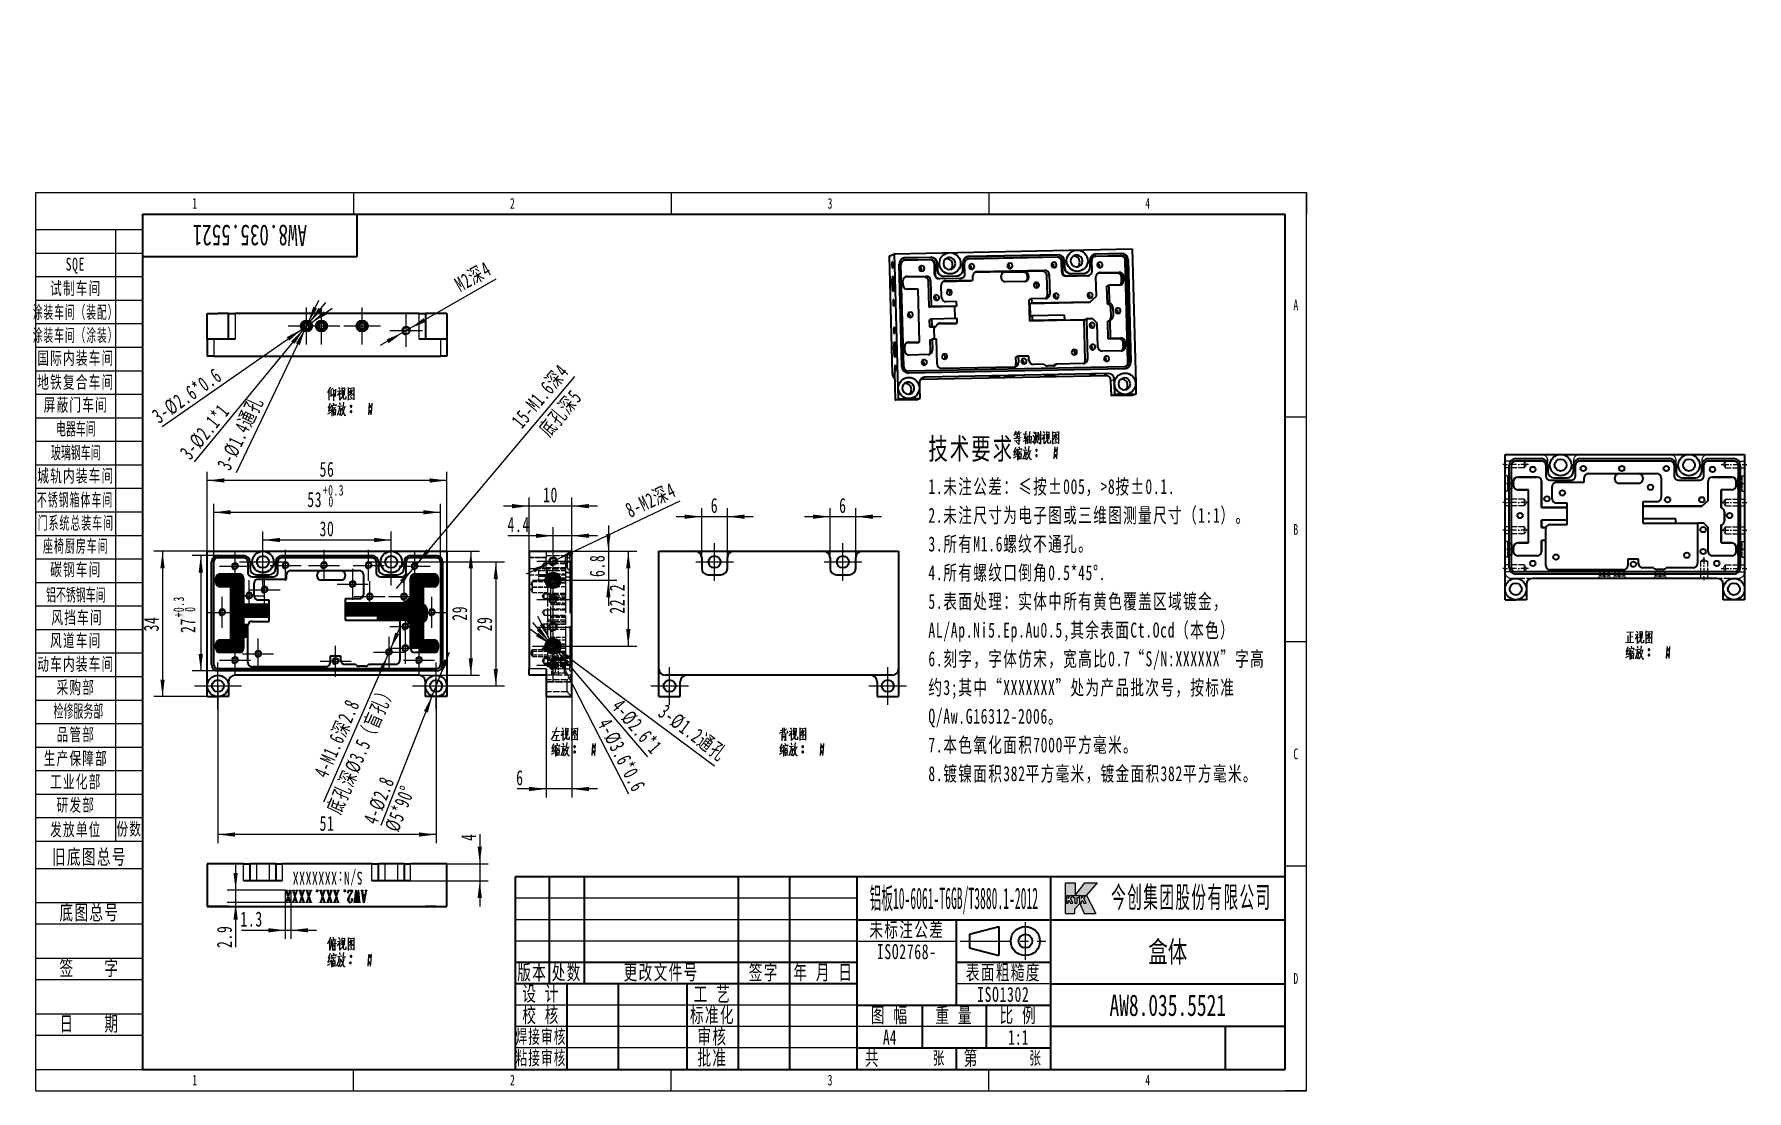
# Model space of a CAD drawing. Header units: millimetres. Extents: x -149 to 251, y -105 to 142.
import ezdxf
from ezdxf.enums import TextEntityAlignment as Align

# ---------------------------------------------------------------- set-up
doc = ezdxf.new("R2010")
doc.units = ezdxf.units.MM
for name, pattern in [('DASHDOT', [18.5, 12, -3, 0.5, -3]), ('DASHED', [15, 12, -3]), ('点画线', [18, 12, -2, 2, -2])]:
    doc.linetypes.add(name, pattern=pattern)
doc.layers.get('0').update_dxf_attribs({"color": 255, "lineweight": 35})
for name, color, linetype, lineweight in [('中心线层', 1, '点画线', 18), ('剖面线层', 2, 'Continuous', 18), ('尺寸线层', 3, 'Continuous', 18), ('文本层', 3, 'Continuous', 18), ('粗实线层', 255, 'Continuous', 35), ('细实线层', 3, 'Continuous', 18), ('细线0层', 255, 'Continuous', 18)]:
    doc.layers.add(name, color=color, linetype=linetype, lineweight=lineweight)
doc.styles.add('_CAXA_TXTSTYLE_OVERRID_2', font='', dxfattribs={"width": 0.667, "height": 3.5})
doc.styles.add('标准', font='', dxfattribs={"width": 0.667})
doc.styles.get('_CAXA_TXTSTYLE_OVERRID_2').set_extended_font_data('仿宋')
doc.styles.get('标准').set_extended_font_data('宋体')
doc.dimstyles.new('标准', dxfattribs={"dimtxt": 3.5, "dimasz": 4, "dimexe": 2, "dimexo": 0, "dimgap": 0.85, "dimtad": 1, "dimdec": 1, "dimdsep": 46, "dimtxsty": '标准', "dimblk": '_CAXARROW', "dimcen": 0, "dimdle": 6, "dimclrt": 256, "dimadec": 1, "dimazin": 2, "dimtfac": 0.707107, "dimtmove": 2, "dimatfit": 3, "dimfxl": 0, "dimfrac": 2, "dimtolj": 1, "dimlwd": -1, "dimlwe": -1, "dimarcsym": 0})
pattern_1 = [(45, (0, 0), (-0.14142136, 0.14142136), [])]
pattern_2 = [(45, (0, 0), (-2.12132, 2.12132), [])]

msp = doc.modelspace()

# ---------------------------------------------------------------- texts
at = {"layer": '尺寸线层', "insert": (60.11, 47.62), "char_height": 5, "width": 81.3958, "attachment_point": 1, "line_spacing_factor": 1.15057, "style": '标准'}
msp.add_mtext('\\T1.1;技术要求\\P{\\H0.7x;1.未注公差：≤按%%P005，>8按%%P0.1.\\P2.未注尺寸为电子图或三维图测量尺寸（1:1）。\\P3.所有M1.6螺纹不通孔。\\P4.所有螺纹口倒角0.5*45%%D.\\P5.表面处理：实体中所有黄色覆盖区域镀金，AL/Ap.Ni5.Ep.Au0.5,其余表面Ct.Ocd（本色）\\P6.刻字，字体仿宋，宽高比0.7“S/N:XXXXXX”字高约3;其中“XXXXXXX”处为产品批次号，按标准Q/Aw.G16312-2006。\\P7.本色氧化面积7000平方毫米。\\P8.镀镍面积382平方毫米，镀金面积382平方毫米。}', dxfattribs=at)
at = {"layer": '尺寸线层', "insert": (-72.13, -56.78), "char_height": 3, "width": 34.7374, "attachment_point": 1, "rotation": 180, "line_spacing_factor": 1.15057, "style": '标准'}
msp.add_mtext('\\T1.1;{\\ffangsong|b0|i0|c134|p2;S/N:XXXXXXX}', dxfattribs=at)

# ---------------------------------------------------------------- blocks, each defined once
blk = doc.blocks.new('*X2')
at = {"layer": '粗实线层'}
h = blk.add_hatch(color=150, dxfattribs=at)
h.paths.add_polyline_path([(-51.35, 36.46), (-51.35, 42.68), (-51.35, 43.63), (-49.09, 43.63), (-49.09, 40.69), (-46.81, 43.63), (-43.85, 43.63), (-46.43, 40.65), (-44.22, 36.48), (-46.97, 36.48), (-48.02, 38.82), (-49.13, 37.54), (-49.13, 36.46)], flags=0)
h.paths.add_polyline_path([(-51.13, 38.89), (-51.13, 39.65), (-51.13, 40.63), (-50.68, 40.63), (-50.68, 39.99), (-50.23, 40.63), (-49.58, 40.63), (-50.13, 40), (-49.61, 38.89), (-50.17, 38.89), (-50.49, 39.58), (-50.68, 39.37), (-50.68, 38.89)], flags=0)
h.paths.add_polyline_path([(-49.55, 40.16), (-49.55, 40.21), (-49.55, 40.63), (-48.19, 40.63), (-48.19, 40.16), (-48.65, 40.16), (-48.65, 38.89), (-49.12, 38.89), (-49.12, 40.16)], flags=0)
h.paths.add_polyline_path([(-48.03, 38.89), (-48.03, 39.98), (-48.03, 40.63), (-47.58, 40.63), (-47.58, 39.99), (-47.13, 40.63), (-46.48, 40.63), (-47.03, 40), (-46.51, 38.89), (-47.07, 38.89), (-47.39, 39.58), (-47.58, 39.37), (-47.58, 38.89)], flags=0)
at = {"layer": '中心线层'}
for p, q in [((-60.71, 25.6), (-60.71, 34.4)), ((-75.97, 30), (-55.97, 30))]:
    blk.add_line(p, q, dxfattribs=at)
at = {"layer": '尺寸线层'}
for p, q in [((-100, 40), (-180, 40)), ((-100, 35), (-180, 35)), ((-100, 30), (-180, 30)), ((-100, 15), (-180, 15)), ((-54.87, 10), (-180, 10)), ((-100, 5), (-180, 5))]:
    blk.add_line(p, q, dxfattribs=at)
at = {"layer": '文本层', "color": 150}
for p, q in [((-51.35, 36.46), (-51.35, 43.63)), ((-51.35, 43.63), (-49.09, 43.63)), ((-51.13, 40.63), (-51.13, 38.89)), ((-51.13, 40.63), (-50.68, 40.63)), ((-50.68, 40.63), (-50.68, 39.99)), ((-50.68, 39.99), (-50.23, 40.63)), ((-50.23, 40.63), (-49.58, 40.63)), ((-50.13, 40), (-49.58, 40.63)), ((-49.55, 40.63), (-48.19, 40.63)), ((-49.55, 40.63), (-49.55, 40.16)), ((-49.55, 40.16), (-49.12, 40.16)), ((-49.12, 40.16), (-49.12, 38.89)), ((-49.09, 43.63), (-49.09, 40.69)), ((-49.09, 40.69), (-46.81, 43.63)), ((-48.65, 40.16), (-48.19, 40.16)), ((-48.65, 40.16), (-48.65, 38.89)), ((-48.19, 40.63), (-48.19, 40.16)), ((-48.03, 40.63), (-48.03, 38.89)), ((-48.03, 40.63), (-47.58, 40.63)), ((-47.58, 40.63), (-47.58, 39.99)), ((-47.58, 39.99), (-47.13, 40.63)), ((-47.13, 40.63), (-46.48, 40.63)), ((-47.03, 40), (-46.48, 40.63)), ((-46.81, 43.63), (-43.85, 43.63)), ((-46.43, 40.65), (-43.85, 43.63)), ((-46.43, 40.65), (-44.22, 36.48)), ((-51.35, 36.46), (-49.13, 36.46)), ((-51.13, 38.89), (-50.68, 38.89)), ((-50.68, 39.37), (-50.49, 39.58)), ((-50.68, 38.89), (-50.68, 39.37)), ((-50.49, 39.58), (-50.17, 38.89)), ((-50.17, 38.89), (-49.61, 38.89)), ((-49.61, 38.89), (-50.13, 40)), ((-49.13, 37.54), (-48.02, 38.82)), ((-49.13, 36.46), (-49.13, 37.54)), ((-49.12, 38.89), (-48.65, 38.89)), ((-48.03, 38.89), (-47.58, 38.89)), ((-48.02, 38.82), (-46.97, 36.48)), ((-47.58, 39.37), (-47.39, 39.58)), ((-47.58, 38.89), (-47.58, 39.37)), ((-47.39, 39.58), (-47.07, 38.89)), ((-47.07, 38.89), (-46.51, 38.89)), ((-46.51, 38.89), (-47.03, 40)), ((-46.97, 36.48), (-44.22, 36.48))]:
    blk.add_line(p, q, dxfattribs=at)
at = {"layer": '文本层'}
blk.add_line((-49.13, 36.46), (-49.13, 36.46), dxfattribs=at)
at = {"layer": '粗实线层'}
for p, q in [((-180, 45), (-180, 0)), ((0, 45), (-180, 45)), ((-172, 45), (-172, 20)), ((-163.87, 45), (-163.87, 20)), ((-127.87, 45), (-127.87, 0)), ((-115.87, 45), (-115.87, 0)), ((-100, 0), (-100, 45)), ((-54.87, 45), (-54.87, 0)), ((0, 0), (0, 45)), ((-100, 35), (0, 35)), ((-76.87, 35), (-76.87, 15)), ((-73.79, 31.6), (-66.89, 33.4)), ((-66.89, 33.4), (-66.89, 26.6)), ((-73.79, 31.6), (-73.79, 28.4)), ((-73.79, 28.4), (-66.89, 26.6)), ((-100, 25), (-180, 25)), ((-54.87, 25), (-76.87, 25)), ((-100, 20), (-180, 20)), ((-167.87, 20), (-167.87, 0)), ((-155.87, 20), (-155.87, 0)), ((-139.87, 20), (-139.87, 0)), ((-54.87, 20), (0, 20)), ((-100, 15), (-54.87, 15)), ((-84.87, 15), (-84.87, 5)), ((-69.87, 15), (-69.87, 5)), ((0, 10), (-54.87, 10)), ((-14.04, 10), (-14.04, 0)), ((-100, 5), (-54.87, 5)), ((-76.87, 5), (-76.87, 0)), ((-180, 0), (0, 0))]:
    blk.add_line(p, q, dxfattribs=at)
for radius in [3.4, 1.6]:
    blk.add_circle((-60.71, 30), radius, dxfattribs=at)
at = {"layer": '细线0层'}
for p, q in [((-100, 30), (-76.87, 30)), ((-54.87, 20), (-76.87, 20))]:
    blk.add_line(p, q, dxfattribs=at)
at = {"layer": '尺寸线层', "color": 5, "insert": (-21.9, 40), "char_height": 5, "width": 42.792, "attachment_point": 5, "style": '_CAXA_TXTSTYLE_OVERRID_2'}
blk.add_mtext('\\T1.1;{\\W0.5;\\C150;今创集团股份有限公司}', dxfattribs=at)
at = {"layer": '尺寸线层', "attachment_point": 5, "style": '标准'}
for s, insert, char_height, width, line_spacing_factor in [('\\T1.1;\\W0.667;未标注公差', (-88.43, 32.5), 3.5, 38.5655, 0.921667), ('\\T1.1;\\W0.667;ISO2768-', (-88.43, 27.5), 3.5, 38.5655, 0.7), ('\\T1.1;\\W0.667;版本', (-176, 22.5), 3.5, 13.336, 0.921667), ('\\T1.1;\\W0.667;处数', (-167.93, 22.5), 3.5, 13.5605, 0.917778), ('\\T1.1;\\W0.667;更改文件号', (-145.87, 22.5), 3.5, 60.012, 0.917778), ('\\T1.1;\\W0.667;签字', (-121.87, 22.5), 3.5, 20.004, 0.921667), ('\\T1.1;\\W0.667;年 月 日', (-107.93, 22.5), 3.5, 26.4475, 0.921667), ('\\T1.1;\\W0.667;表面粗糙度', (-65.87, 22.5), 3.5, 36.674, 0.921667), ('\\T1.1;\\W0.667;设 计', (-173.93, 17.5), 3.5, 20.2285, 0.886667), ('\\T1.1;\\W0.667;工 艺', (-133.87, 17.5), 3.5, 20.004, 0.847778), ('\\T1.1;\\W0.667;ISO1302', (-65.87, 17.5), 3.5, 36.674, 0.7), ('\\T1.1;\\W0.667;校 核', (-173.93, 12.5), 3.5, 20.2285, 0.925556), ('\\T1.1;\\W0.667;标准化', (-133.87, 12.5), 3.5, 20.004, 0.917778), ('\\T1.1;\\W0.667;图 幅', (-92.43, 12.5), 3.5, 25.2295, 0.917778), ('\\T1.1;\\W0.667;重 量', (-77.37, 12.5), 3.5, 25.005, 0.875), ('\\T1.1;\\W0.667;比 例', (-62.37, 12.5), 3.5, 25.005, 0.902222), ('\\T1.1;\\W0.667;审核', (-133.87, 7.5), 3.5, 20.004, 0.925556), ('\\T1.1;\\W0.667;批准', (-133.87, 2.5), 3.5, 20.004, 0.91), ('\\T1.1;\\W0.667;共', (-96.46, 2.5), 3.5, 11.8108, 0.902222), ('\\T1.1;\\W0.667;张', (-80.87, 2.5), 3, 13.336, 0.766667), ('\\T1.1;\\W0.667;第', (-73.37, 2.5), 3.5, 11.669, 0.913889), ('\\T1.1;\\W0.667;张', (-58.31, 2.5), 3, 11.4846, 0.766667)]:
    blk.add_mtext(s, dxfattribs=dict(at, insert=insert, char_height=char_height, width=width, line_spacing_factor=line_spacing_factor))
at = {"layer": '尺寸线层', "char_height": 3.5, "width": 18.4107, "attachment_point": 5, "style": '标准'}
for s, insert in [('\\T1.1;\\H0.929172x;\\W0.610078;{\\C3;焊接审核}', (-173.93, 7.5)), ('\\T1.1;\\H0.929172x;\\W0.610078;{\\C3;粘接审核}', (-173.93, 2.5))]:
    blk.add_mtext(s, dxfattribs=dict(at, insert=insert))
at = {"layer": '尺寸线层', "style": '标准'}
for tag, height, width, p in [('KTK版本4', 3.34, 0.37182, (-176, 42.5)), ('处数4', 3.36, 0.62988, (-167.93, 42.5)), ('更改文件号4', 3.36, 0.667, (-145.87, 42.5)), ('签字4', 3.34, 0.667, (-121.87, 42.5)), ('年月日4', 3.34, 0.667, (-107.93, 42.5)), ('材料', 5, 0.667, (-77.43, 40)), ('KTK版本3', 3.34, 0.374264, (-176, 37.5)), ('处数3', 3.36, 0.636828, (-167.93, 37.5)), ('更改文件号3', 3.36, 0.667, (-145.87, 37.5)), ('签字3', 3.34, 0.667, (-121.87, 37.5)), ('年月日3', 3.34, 0.667, (-107.93, 37.5)), ('KTK版本2', 3.34, 0.374264, (-176, 32.5)), ('处数2', 3.36, 0.636828, (-167.93, 32.5)), ('更改文件号2', 3.36, 0.667, (-145.87, 32.5)), ('签字2', 3.34, 0.667, (-121.87, 32.5)), ('年月日2', 3.34, 0.667, (-107.93, 32.5)), ('KTK版本', 3.34, 0.429424, (-176, 27.5)), ('处数1', 3.36, 0.647024, (-167.93, 27.5)), ('更改文件号1', 3.36, 0.667, (-145.87, 27.5)), ('签字1', 3.34, 0.667, (-121.87, 27.5)), ('年月日1', 3.34, 0.667, (-107.93, 27.5)), ('名称', 5, 0.667, (-27.43, 27.5)), ('未注公差', 3, 0.667, (-88.43, 20)), ('设计', 3.47, 0.667, (-161.87, 17.5)), ('设计日期', 3.5, 0.667, (-147.87, 17.5)), ('工艺', 3.5, 0.667, (-121.87, 17.5)), ('工艺日期', 3.41, 0.667, (-107.93, 17.5)), ('图号', 5, 0.667, (-27.43, 15)), ('校核', 3.5, 0.667, (-161.87, 12.5)), ('校核日期', 3.33, 0.667, (-147.87, 12.5)), ('标准化', 3.36, 0.667, (-121.87, 12.5)), ('标准审核日期', 3.33, 0.525265, (-107.93, 12.5)), ('焊接审核', 3.25, 0.602894, (-161.87, 7.5)), ('焊接审核日期', 3.25, 0.538358, (-147.87, 7.5)), ('审核', 3.33, 0.667, (-121.87, 7.5)), ('审核日期', 3.33, 0.667, (-107.93, 7.5)), ('图幅', 3.36, 0.667, (-92.43, 7.5)), ('重量', 3.5, 0.667, (-77.37, 7.5)), ('比例', 3.41, 0.667, (-62.37, 7.5)), ('原图号', 5, 0.667, (-34.45, 5.12)), ('客户版本', 5, 0.462605, (-7.02, 5)), ('粘接审核', 3.25, 0.602894, (-161.87, 2.5)), ('粘接审核日期', 3.25, 0.538358, (-147.87, 2.5)), ('批准', 3.38, 0.667, (-121.87, 2.5)), ('批准日期', 3.37, 0.667, (-107.93, 2.5)), ('共几张', 3.38, 0.512128, (-88.89, 2.5)), ('第几张', 3.36, 0.521411, (-65.81, 2.5))]:
    blk.add_attdef(tag, text='', height=height, dxfattribs=dict(at, width=width)).set_placement(p, align=Align.MIDDLE_CENTER)
blk = doc.blocks.new('*X3')
at = {"layer": '尺寸线层', "linetype": 'Continuous'}
for p, q in [((-123.5, 96.29), (-148.5, 96.29)), ((-129.87, 96.29), (-129.87, -46.71)), ((-123.5, 90.79), (-148.5, 90.79)), ((-123.5, 85.29), (-148.5, 85.29)), ((-123.5, 79.79), (-148.5, 79.79)), ((-123.5, 74.29), (-148.5, 74.29)), ((-123.5, 68.79), (-148.5, 68.79)), ((-123.5, 63.29), (-148.5, 63.29)), ((-123.5, 57.79), (-148.5, 57.79)), ((-123.5, 52.29), (-148.5, 52.29)), ((-123.5, 46.79), (-148.5, 46.79)), ((-123.5, 41.29), (-148.5, 41.29)), ((-123.5, 35.79), (-148.5, 35.79)), ((-123.5, 30.29), (-148.5, 30.29)), ((-123.5, 24.79), (-148.5, 24.79)), ((-123.5, 19.29), (-148.5, 19.29)), ((-123.5, 13.79), (-148.5, 13.79)), ((-123.5, 8.29), (-148.5, 8.29)), ((-123.5, 2.79), (-148.5, 2.79)), ((-123.5, -2.71), (-148.5, -2.71)), ((-123.5, -8.21), (-148.5, -8.21)), ((-123.5, -13.71), (-148.5, -13.71)), ((-123.5, -19.21), (-148.5, -19.21)), ((-123.5, -24.71), (-148.5, -24.71)), ((-123.5, -30.21), (-148.5, -30.21)), ((-123.5, -35.71), (-148.5, -35.71)), ((-123.5, -41.21), (-148.5, -41.21)), ((-123.5, -46.71), (-148.5, -46.71))]:
    blk.add_line(p, q, dxfattribs=at)
at = {"layer": '文本层'}
for p, q in [((-148.5, -53), (-123.5, -53)), ((-148.5, -61), (-123.5, -61)), ((-148.5, -66), (-123.5, -66)), ((-148.5, -74), (-123.5, -74)), ((-148.5, -79), (-123.5, -79)), ((-148.5, -87), (-123.5, -87)), ((-148.5, -92), (-123.5, -92)), ((-148.5, -100), (-123.5, -100))]:
    blk.add_line(p, q, dxfattribs=at)
at = {"layer": '粗实线层'}
for p, q in [((-123.5, -100), (-123.5, 100)), ((-123.5, 100), (143.5, 100)), ((-73.5, 100), (-73.5, 90)), ((143.5, -100), (143.5, 100)), ((-73.5, 90), (-123.5, 90)), ((-123.5, -100), (143.5, -100))]:
    blk.add_line(p, q, dxfattribs=at)
at = {"layer": '细实线层'}
for p, q in [((-148.5, -105), (-148.5, 105)), ((-148.5, 105), (148.5, 105)), ((-74.25, 105), (-74.25, 100)), ((0, 105), (0, 100)), ((74.25, 105), (74.25, 100)), ((148.5, -105), (148.5, 105)), ((148.5, 105), (148.5, 100)), ((148.5, 52.5), (143.5, 52.5)), ((148.5, 0), (143.5, 0)), ((148.5, -52.5), (143.5, -52.5)), ((-74.25, -105), (-74.25, -100)), ((0, -105), (0, -100)), ((74.25, -105), (74.25, -100)), ((148.5, -105), (148.5, -100)), ((-148.5, -105), (148.5, -105)), ((-148.5, -105), (-123.5, -105)), ((148.5, -105), (143.5, -105))]:
    blk.add_line(p, q, dxfattribs=at)
at = {"layer": '尺寸线层', "linetype": 'Continuous', "char_height": 3, "attachment_point": 5, "style": '标准'}
for s, insert, width, line_spacing_factor in [('\\T1.1;\\W0.667;SQE', (-139.3, 87.9), 31.0587, 0.47619), ('\\T1.1;\\W0.667;试制车间', (-139.18, 82.46), 31.0587, 0.57381), ('\\T1.1;\\W0.54149;涂装车间（装配）', (-139.23, 76.87), 27.5396, 0.574243), ('\\T1.1;\\W0.54149;涂装车间（涂装）', (-139.23, 71.47), 27.5396, 0.574243), ('\\T1.1;\\W0.667;国际内装车间', (-139.18, 66.14), 31.0587, 0.561905), ('\\T1.1;\\W0.667;地铁复合车间', (-139.18, 60.54), 31.0587, 0.561905), ('\\T1.1;\\W0.667;屏蔽门车间', (-139.18, 55.22), 31.0587, 0.561905), ('\\W1;{\\W0.567;\\T1;电器车间}', (-139.18, 49.64), 37.2629, 0.561905), ('\\W1;{\\W0.567;\\T1;玻璃钢车间}', (-139.18, 44.06), 37.2629, 0.564286), ('\\T1.1;城轨内装车间', (-139.18, 38.62), 18.6315, 1.15057), ('\\T1.1;{\\W0.567;不锈钢箱体车间}', (-139.35, 33.02), 18.6315, 1.15057), ('\\T1.1;{\\W0.567;门系统总装车间}', (-139.18, 27.59), 18.6315, 1.15057), ('\\T1.1;{\\W0.567;座椅厨房车间}', (-139.18, 22.22), 18.6315, 1.15057), ('\\T1.1;碳钢车间', (-139.18, 16.71), 18.6315, 1.15057), ('{\\W0.567;\\T1;铝不锈钢车间}', (-139.18, 10.78), 18.6315, 1.15057), ('\\T1.1;风挡车间', (-138.89, 5.5), 18.6315, 1.15057), ('\\T1.1;风道车间', (-139.18, 0.11), 18.6315, 1.15057), ('\\T1.1;动车内装车间', (-139.18, -5.41), 18.6315, 1.15057), ('\\T1.1;采购部', (-139.18, -10.85), 18.6315, 1.15057), ('\\W1;{\\W0.567;\\T1;检修服务部}', (-138.58, -16.39), 37.2629, 0.564286), ('\\T1.1;品管部', (-139.18, -21.87), 18.6315, 1.15057), ('\\T1.1;生产保障部', (-139.18, -27.46), 18.6315, 1.15057), ('\\T1.1;工业化部', (-139.18, -32.9), 18.6315, 1.15057), ('\\T1.1;研发部', (-139.18, -38.35), 18.6315, 1.15057), ('\\T1.1;发放单位', (-139.18, -44.09), 18.6315, 0.853342), ('\\T1.1;份数', (-126.68, -43.94), 6.3685, 1.15057)]:
    blk.add_mtext(s, dxfattribs=dict(at, insert=insert, width=width, line_spacing_factor=line_spacing_factor))
at = {"layer": '尺寸线层', "style": '标准'}
for tag, height, width, p in [('T1', 2.5, 0.667, (-111.38, 102.5)), ('T2', 2.5, 0.667, (-37.12, 102.5)), ('T3', 2.5, 0.667, (37.12, 102.5)), ('T4', 2.5, 0.667, (111.38, 102.5)), ('SQE', 3.5, 0.667, (-126.68, 87.71)), ('试制车间', 3.5, 0.28375, (-126.68, 82.31)), ('涂装车间（装配）', 3.5, 0.147264, (-126.68, 76.8)), ('R1', 2.5, 0.667, (146, 78.75)), ('涂装车间（涂装）', 3.5, 0.147264, (-126.68, 71.39)), ('国际内装车间', 3.5, 0.189302, (-126.68, 65.98)), ('地铁复合车间', 3.5, 0.186278, (-126.68, 60.43)), ('屏蔽门车间', 3.5, 0.225254, (-126.68, 55.15)), ('电器车间', 3.5, 0.292284, (-126.68, 49.57)), ('玻璃钢车间', 3.5, 0.225603, (-126.68, 44.06)), ('城轨内装车间', 3.5, 0.186278, (-126.68, 38.62)), ('不锈钢箱体车间', 3.5, 0.15932, (-126.68, 33.18)), ('门系统总装车间', 3.5, 0.161527, (-126.68, 27.59)), ('座椅厨房车间', 3.5, 0.186516, (-126.68, 22.22)), ('R2', 2.5, 0.667, (146, 26.25)), ('碳钢车间', 3.5, 0.28375, (-126.68, 16.71)), ('铝不锈钢车间', 3.5, 0.186397, (-126.68, 10.78)), ('风挡车间', 3.5, 0.284026, (-126.68, 5.33)), ('风道车间', 3.5, 0.284026, (-126.68, 0.11)), ('动车内装车间', 3.5, 0.186397, (-126.68, -5.41)), ('采购部', 3.5, 0.378308, (-126.68, -10.85)), ('检修服务部', 3.5, 0.223014, (-126.68, -16.01)), ('品管部', 3.5, 0.389426, (-126.68, -21.87)), ('生产保障部', 3.5, 0.223356, (-126.68, -27.46)), ('R3', 2.5, 0.667, (146, -26.25)), ('工业化部', 3.5, 0.281557, (-126.68, -32.9)), ('研发部', 3.5, 0.3788, (-126.68, -38.21)), ('旧底图总号', 3, 0.667, (-136, -57)), ('底图总号', 3, 0.667, (-136, -70)), ('R4', 2.5, 0.667, (146, -78.75)), ('签字', 3, 0.667, (-136, -83)), ('日期', 3, 0.667, (-136, -96)), ('B1', 2.5, 0.667, (-111.38, -102.5)), ('B2', 2.5, 0.667, (-37.12, -102.5)), ('B3', 2.5, 0.667, (37.12, -102.5)), ('B4', 2.5, 0.667, (111.38, -102.5))]:
    blk.add_attdef(tag, text='', height=height, dxfattribs=dict(at, width=width)).set_placement(p, align=Align.MIDDLE_CENTER)
at = {"layer": '尺寸线层', "style": '标准', "width": 0.667}
blk.add_attdef('图号', text='', height=5.05, rotation=180, dxfattribs=at).set_placement((-98.5, 95), align=Align.MIDDLE_CENTER)
at = {"layer": '文本层', "char_height": 3.5, "width": 25, "attachment_point": 5, "style": '标准'}
for s, insert in [('\\T1.1;旧底图总号', (-136, -50.5)), ('\\T1.1;底图总号', (-136, -63.5)), ('\\T1.1;签    字', (-136, -76.5)), ('\\T1.1;日    期', (-136, -89.5))]:
    blk.add_mtext(s, dxfattribs=dict(at, insert=insert))
blk = doc.blocks.new('*X4')
at = {"layer": '尺寸线层', "linetype": 'Continuous'}
for points in [[(-108.45, 37.7), (-104.45, 37.2), (-104.45, 38.2)], [(-52.45, 37.7), (-56.45, 37.2), (-56.45, 38.2)]]:
    blk.add_hatch(color=0, dxfattribs=at).paths.add_polyline_path(points, flags=0)
at = {"layer": '尺寸线层', "color": 0, "linetype": 'Continuous'}
for p, q in [((-108.45, 21.15), (-108.45, 39.7)), ((-52.45, 37.7), (-108.45, 37.7)), ((-52.45, 21.15), (-52.45, 39.7))]:
    blk.add_line(p, q, dxfattribs=at)
at = {"layer": '尺寸线层', "insert": (-80.45, 40.3), "char_height": 3.5, "width": 7, "attachment_point": 5, "line_spacing_factor": 1.15057, "style": '标准'}
blk.add_mtext('\\T1.1;56', dxfattribs=at)
blk = doc.blocks.new('_CAXARROW')
blk.add_hatch(color=256).paths.add_polyline_path([(0, 0), (-1, 0.125), (-1, -0.125)], flags=0)
blk = doc.blocks.new('*X5')
at = {"layer": '尺寸线层', "linetype": 'Continuous'}
for points in [[(-118.91, 21.15), (-118.41, 17.15), (-119.41, 17.15)], [(-118.91, -12.85), (-118.41, -8.85), (-119.41, -8.85)]]:
    blk.add_hatch(color=0, dxfattribs=at).paths.add_polyline_path(points, flags=0)
at = {"layer": '尺寸线层', "color": 0, "linetype": 'Continuous'}
for p, q in [((-108.45, 21.15), (-120.91, 21.15)), ((-118.91, 21.15), (-118.91, -12.85)), ((-108.45, -12.85), (-120.91, -12.85))]:
    blk.add_line(p, q, dxfattribs=at)
at = {"layer": '尺寸线层', "insert": (-121.51, 4.15), "char_height": 3.5, "width": 7, "attachment_point": 5, "rotation": 90, "line_spacing_factor": 1.15057, "style": '标准'}
blk.add_mtext('\\T1.1;34', dxfattribs=at)
blk = doc.blocks.new('*X6')
at = {"layer": '尺寸线层', "linetype": 'Continuous'}
for points in [[(-33.21, 31.7), (-37.21, 31.2), (-37.21, 32.2)], [(-23.21, 31.7), (-19.21, 31.2), (-19.21, 32.2)]]:
    blk.add_hatch(color=0, dxfattribs=at).paths.add_polyline_path(points, flags=0)
at = {"layer": '尺寸线层', "color": 0, "linetype": 'Continuous'}
for p, q in [((-33.21, 21.15), (-33.21, 33.7)), ((-23.21, 21.15), (-23.21, 33.7)), ((-17.21, 31.7), (-39.21, 31.7))]:
    blk.add_line(p, q, dxfattribs=at)
at = {"layer": '尺寸线层', "insert": (-28.21, 34.3), "char_height": 3.5, "width": 7, "attachment_point": 5, "line_spacing_factor": 1.15057, "style": '标准'}
blk.add_mtext('\\T1.1;10', dxfattribs=at)
blk = doc.blocks.new('*X8')
at = {"attachment_point": 1, "line_spacing_factor": 1.15057, "style": '标准'}
for s, insert, char_height, width in [('\\T1.1;+0.3', (-81.42, 36.66), 2.475, 98.995), ('\\T1.1;53', (-85.07, 34.99), 3.5, 140), ('\\T1.1;0', (-80.13, 34.02), 2.475, 98.995)]:
    blk.add_mtext(s, dxfattribs=dict(at, insert=insert, char_height=char_height, width=width))
blk = doc.blocks.new('*X7')
at = {"layer": '尺寸线层', "linetype": 'Continuous'}
for points in [[(-106.95, 30.26), (-102.95, 30.76), (-102.95, 29.76)], [(-53.95, 30.26), (-57.95, 30.76), (-57.95, 29.76)]]:
    blk.add_hatch(color=0, dxfattribs=at).paths.add_polyline_path(points, flags=0)
at = {"layer": '尺寸线层', "color": 0, "linetype": 'Continuous'}
for p, q in [((-106.95, 18.65), (-106.95, 32.26)), ((-53.95, 18.65), (-53.95, 32.26)), ((-106.95, 30.26), (-53.95, 30.26))]:
    blk.add_line(p, q, dxfattribs=at)
at = {"layer": '尺寸线层'}
blk.add_blockref('*X8', (0, 0), dxfattribs=at)
blk = doc.blocks.new('*X10')
at = {"attachment_point": 1, "rotation": 90, "line_spacing_factor": 1.15057, "style": '标准'}
for s, insert, char_height, width in [('\\T1.1;+0.3', (-116.37, 5.69), 2.475, 98.995), ('\\T1.1;27', (-114.74, 2.04), 3.5, 140), ('\\T1.1;0', (-113.73, 6.98), 2.475, 98.995)]:
    blk.add_mtext(s, dxfattribs=dict(at, insert=insert, char_height=char_height, width=width))
blk = doc.blocks.new('*X9')
at = {"layer": '尺寸线层', "linetype": 'Continuous'}
for points in [[(-109.97, 20.15), (-109.47, 16.15), (-110.47, 16.15)], [(-109.97, -6.85), (-109.47, -2.85), (-110.47, -2.85)]]:
    blk.add_hatch(color=0, dxfattribs=at).paths.add_polyline_path(points, flags=0)
at = {"layer": '尺寸线层', "color": 0, "linetype": 'Continuous'}
for p, q in [((-105.95, 20.15), (-111.97, 20.15)), ((-109.97, 20.15), (-109.97, -6.85)), ((-105.95, -6.85), (-111.97, -6.85))]:
    blk.add_line(p, q, dxfattribs=at)
at = {"layer": '尺寸线层'}
blk.add_blockref('*X10', (0, 0), dxfattribs=at)
blk = doc.blocks.new('*X11')
at = {"layer": '尺寸线层', "linetype": 'Continuous'}
for points in [[(-46.84, 21.15), (-46.34, 17.15), (-47.34, 17.15)], [(-46.84, -7.85), (-46.34, -3.85), (-47.34, -3.85)]]:
    blk.add_hatch(color=0, dxfattribs=at).paths.add_polyline_path(points, flags=0)
at = {"layer": '尺寸线层', "color": 0, "linetype": 'Continuous'}
for p, q in [((-52.45, 21.15), (-44.84, 21.15)), ((-46.84, 21.15), (-46.84, -7.85)), ((-58.95, -7.85), (-44.84, -7.85))]:
    blk.add_line(p, q, dxfattribs=at)
at = {"layer": '尺寸线层', "insert": (-49.44, 6.65), "char_height": 3.5, "width": 7, "attachment_point": 5, "rotation": 90, "line_spacing_factor": 1.15057, "style": '标准'}
blk.add_mtext('\\T1.1;29', dxfattribs=at)
blk = doc.blocks.new('*X12')
at = {"layer": '尺寸线层', "linetype": 'Continuous'}
for points in [[(-65.63, -1.72), (-64.5, 2.15), (-63.58, 1.75)], [(-66.27, -3.19), (-68.33, -6.65), (-67.41, -7.05)]]:
    blk.add_hatch(color=0, dxfattribs=at).paths.add_polyline_path(points, flags=0)
at = {"layer": '尺寸线层', "color": 0, "linetype": 'Continuous'}
blk.add_line((-81.18, -37.43), (-63.24, 3.78), dxfattribs=at)
at = {"layer": '尺寸线层', "char_height": 3.5, "attachment_point": 5, "rotation": 66.4767, "line_spacing_factor": 1.15057, "style": '标准'}
for s, insert, width in [('\\T1.1;4-M1.6深2.8', (-78.03, -22.69), 38.8876), ('\\T1.1;底孔深%%C3.5（盲孔）', (-72.38, -25.15), 59.0888)]:
    blk.add_mtext(s, dxfattribs=dict(at, insert=insert, width=width))
blk = doc.blocks.new('*X13')
at = {"layer": '尺寸线层', "linetype": 'Continuous'}
for points in [[(-59.44, 18.26), (-56.48, 21), (-57.24, 21.64)], [(-60.47, 17.04), (-62.66, 13.65), (-63.43, 14.3)]]:
    blk.add_hatch(color=0, dxfattribs=at).paths.add_polyline_path(points, flags=0)
at = {"layer": '尺寸线层', "color": 0, "linetype": 'Continuous'}
blk.add_line((-22.6, 62.04), (-64.33, 12.44), dxfattribs=at)
at = {"layer": '尺寸线层', "char_height": 3.5, "attachment_point": 5, "rotation": 49.9225, "line_spacing_factor": 1.15057, "style": '标准'}
for s, insert, width in [('\\T1.1;15-M1.6深4', (-30.51, 57.3), 34.8722), ('\\T1.1;底孔深5', (-25.79, 53.33), 23.5888)]:
    blk.add_mtext(s, dxfattribs=dict(at, insert=insert, width=width))
blk = doc.blocks.new('*X14')
at = {"layer": '尺寸线层', "linetype": 'Continuous'}
for points in [[(-29.21, -34.43), (-33.21, -34.93), (-33.21, -33.93)], [(-23.21, -34.43), (-19.21, -34.93), (-19.21, -33.93)]]:
    blk.add_hatch(color=0, dxfattribs=at).paths.add_polyline_path(points, flags=0)
at = {"layer": '尺寸线层', "color": 0, "linetype": 'Continuous'}
for p, q in [((-29.21, -12.85), (-29.21, -36.43)), ((-23.21, -12.85), (-23.21, -36.43)), ((-17.21, -34.43), (-36.04, -34.43))]:
    blk.add_line(p, q, dxfattribs=at)
at = {"layer": '尺寸线层', "insert": (-35.37, -31.83), "char_height": 3.5, "width": 7, "attachment_point": 5, "line_spacing_factor": 1.15057, "style": '标准'}
blk.add_mtext('\\T1.1;6', dxfattribs=at)
blk = doc.blocks.new('*X15')
at = {"layer": '尺寸线层', "linetype": 'Continuous'}
for points in [[(-26.71, 19.23), (-22.88, 20.49), (-23.31, 21.39)], [(-28.52, 18.37), (-31.92, 16.2), (-32.34, 17.11)]]:
    blk.add_hatch(color=0, dxfattribs=at).paths.add_polyline_path(points, flags=0)
at = {"layer": '尺寸线层', "color": 0, "linetype": 'Continuous'}
blk.add_line((2.05, 32.87), (-33.94, 15.8), dxfattribs=at)
at = {"layer": '尺寸线层', "insert": (-4.74, 32.97), "char_height": 3.5, "width": 24.3826, "attachment_point": 5, "rotation": 25.3805, "line_spacing_factor": 1.15057, "style": '标准'}
blk.add_mtext('\\T1.1;8-M2深4', dxfattribs=at)
blk = doc.blocks.new('*X16')
at = {"layer": '尺寸线层', "linetype": 'Continuous'}
for points in [[(-54.04, -8.03), (-53.04, -4.12), (-52.1, -4.49)], [(-55.87, -12.68), (-57.8, -16.22), (-56.87, -16.58)]]:
    blk.add_hatch(color=0, dxfattribs=at).paths.add_polyline_path(points, flags=0)
at = {"layer": '尺寸线层', "color": 0, "linetype": 'Continuous'}
blk.add_line((-67.79, -42.93), (-51.84, -2.44), dxfattribs=at)
at = {"layer": '尺寸线层', "char_height": 3.5, "attachment_point": 5, "rotation": 68.4974, "line_spacing_factor": 1.15057, "style": '标准'}
for s, insert, width in [('\\T1.1;4-%%C2.8', (-68.29, -37.11), 20.9586), ('\\T1.1;%%C5*90%%D', (-63.38, -39.04), 20.4658)]:
    blk.add_mtext(s, dxfattribs=dict(at, insert=insert, width=width))
blk = doc.blocks.new('*X17')
at = {"layer": '尺寸线层', "linetype": 'Continuous'}
for points in [[(-95.45, 23.78), (-91.45, 23.28), (-91.45, 24.28)], [(-65.45, 23.78), (-69.45, 23.28), (-69.45, 24.28)]]:
    blk.add_hatch(color=0, dxfattribs=at).paths.add_polyline_path(points, flags=0)
at = {"layer": '尺寸线层', "color": 0, "linetype": 'Continuous'}
for p, q in [((-95.45, 18.65), (-95.45, 25.78)), ((-65.45, 18.65), (-65.45, 25.78)), ((-65.45, 23.78), (-95.45, 23.78))]:
    blk.add_line(p, q, dxfattribs=at)
at = {"layer": '尺寸线层', "insert": (-80.45, 26.38), "char_height": 3.5, "width": 7, "attachment_point": 5, "line_spacing_factor": 1.15057, "style": '标准'}
blk.add_mtext('\\T1.1;30', dxfattribs=at)
blk = doc.blocks.new('*X18')
at = {"layer": '尺寸线层', "linetype": 'Continuous'}
for points in [[(-41.01, 18.65), (-40.51, 14.65), (-41.51, 14.65)], [(-41.01, -10.35), (-40.51, -6.35), (-41.51, -6.35)]]:
    blk.add_hatch(color=0, dxfattribs=at).paths.add_polyline_path(points, flags=0)
at = {"layer": '尺寸线层', "color": 0, "linetype": 'Continuous'}
for p, q in [((-65.45, 18.65), (-39.01, 18.65)), ((-41.01, 18.65), (-41.01, -10.35)), ((-54.95, -10.35), (-39.01, -10.35))]:
    blk.add_line(p, q, dxfattribs=at)
at = {"layer": '尺寸线层', "insert": (-43.61, 4.15), "char_height": 3.5, "width": 7, "attachment_point": 5, "rotation": 90, "line_spacing_factor": 1.15057, "style": '标准'}
blk.add_mtext('\\T1.1;29', dxfattribs=at)
blk = doc.blocks.new('*X19')
at = {"layer": '尺寸线层', "linetype": 'Continuous'}
for points in [[(-105.95, -45.09), (-101.95, -45.59), (-101.95, -44.59)], [(-54.95, -45.09), (-58.95, -45.59), (-58.95, -44.59)]]:
    blk.add_hatch(color=0, dxfattribs=at).paths.add_polyline_path(points, flags=0)
at = {"layer": '尺寸线层', "color": 0, "linetype": 'Continuous'}
for p, q in [((-105.95, -10.35), (-105.95, -47.09)), ((-54.95, -10.35), (-54.95, -47.09)), ((-54.95, -45.09), (-105.95, -45.09))]:
    blk.add_line(p, q, dxfattribs=at)
at = {"layer": '尺寸线层', "insert": (-80.45, -42.49), "char_height": 3.5, "width": 7, "attachment_point": 5, "line_spacing_factor": 1.15057, "style": '标准'}
blk.add_mtext('\\T1.1;51', dxfattribs=at)
blk = doc.blocks.new('*X20')
at = {"layer": '尺寸线层', "linetype": 'Continuous'}
for points in [[(-14.69, 21.15), (-14.19, 25.15), (-15.19, 25.15)], [(-14.69, 14.35), (-14.19, 10.35), (-15.19, 10.35)]]:
    blk.add_hatch(color=0, dxfattribs=at).paths.add_polyline_path(points, flags=0)
at = {"layer": '尺寸线层', "color": 0, "linetype": 'Continuous'}
for p, q in [((-14.69, 27.15), (-14.69, 8.35)), ((-23.21, 21.15), (-12.69, 21.15)), ((-22.81, 14.35), (-12.69, 14.35))]:
    blk.add_line(p, q, dxfattribs=at)
at = {"layer": '尺寸线层', "insert": (-17.29, 17.75), "char_height": 3.5, "width": 9.9242, "attachment_point": 5, "rotation": 90, "line_spacing_factor": 1.15057, "style": '标准'}
blk.add_mtext('\\T1.1;6.8', dxfattribs=at)
blk = doc.blocks.new('*X21')
at = {"layer": '尺寸线层', "linetype": 'Continuous'}
for points in [[(-10.04, 21.15), (-9.54, 17.15), (-10.54, 17.15)], [(-10.04, -1.05), (-9.54, 2.95), (-10.54, 2.95)]]:
    blk.add_hatch(color=0, dxfattribs=at).paths.add_polyline_path(points, flags=0)
at = {"layer": '尺寸线层', "color": 0, "linetype": 'Continuous'}
for p, q in [((-23.21, 21.15), (-8.04, 21.15)), ((-10.04, 21.15), (-10.04, -1.05)), ((-22.81, -1.05), (-8.04, -1.05))]:
    blk.add_line(p, q, dxfattribs=at)
at = {"layer": '尺寸线层', "insert": (-12.64, 10.05), "char_height": 3.5, "width": 13.5245, "attachment_point": 5, "rotation": 90, "line_spacing_factor": 1.15057, "style": '标准'}
blk.add_mtext('\\T1.1;22.2', dxfattribs=at)
blk = doc.blocks.new('*X22')
at = {"layer": '尺寸线层', "linetype": 'Continuous'}
for points in [[(-27.61, 24.77), (-31.61, 24.27), (-31.61, 25.27)], [(-23.21, 24.77), (-19.21, 24.27), (-19.21, 25.27)]]:
    blk.add_hatch(color=0, dxfattribs=at).paths.add_polyline_path(points, flags=0)
at = {"layer": '尺寸线层', "color": 0, "linetype": 'Continuous'}
for p, q in [((-17.21, 24.77), (-38.19, 24.77)), ((-27.61, 13.7), (-27.61, 26.77)), ((-23.21, 21.15), (-23.21, 26.77))]:
    blk.add_line(p, q, dxfattribs=at)
at = {"layer": '尺寸线层', "insert": (-35.65, 27.37), "char_height": 3.5, "width": 10.1577, "attachment_point": 5, "line_spacing_factor": 1.15057, "style": '标准'}
blk.add_mtext('\\T1.1;4.4', dxfattribs=at)
blk = doc.blocks.new('*X23')
at = {"layer": '尺寸线层', "linetype": 'Continuous'}
for points in [[(-44.76, -51.91), (-44.26, -47.91), (-45.26, -47.91)], [(-44.76, -55.91), (-44.26, -59.91), (-45.26, -59.91)]]:
    blk.add_hatch(color=0, dxfattribs=at).paths.add_polyline_path(points, flags=0)
at = {"layer": '尺寸线层', "color": 0, "linetype": 'Continuous'}
for p, q in [((-44.76, -44.98), (-44.76, -61.91)), ((-52.45, -51.91), (-42.76, -51.91)), ((-60.95, -55.91), (-42.76, -55.91))]:
    blk.add_line(p, q, dxfattribs=at)
at = {"layer": '尺寸线层', "insert": (-47.36, -45.7), "char_height": 3.5, "width": 7, "attachment_point": 5, "rotation": 90, "line_spacing_factor": 1.15057, "style": '标准'}
blk.add_mtext('\\T1.1;4', dxfattribs=at)
blk = doc.blocks.new('*X24')
at = {"layer": '尺寸线层', "linetype": 'Continuous'}
for points in [[(7.13, 29.23), (3.13, 28.73), (3.13, 29.73)], [(13.13, 29.23), (17.13, 28.73), (17.13, 29.73)]]:
    blk.add_hatch(color=0, dxfattribs=at).paths.add_polyline_path(points, flags=0)
at = {"layer": '尺寸线层', "color": 0, "linetype": 'Continuous'}
for p, q in [((19.13, 29.23), (1.13, 29.23)), ((7.13, 19.65), (7.13, 31.23)), ((13.13, 19.65), (13.13, 31.23))]:
    blk.add_line(p, q, dxfattribs=at)
at = {"layer": '尺寸线层', "insert": (10.13, 31.83), "char_height": 3.5, "width": 7, "attachment_point": 5, "line_spacing_factor": 1.15057, "style": '标准'}
blk.add_mtext('\\T1.1;6', dxfattribs=at)
blk = doc.blocks.new('*X25')
at = {"layer": '尺寸线层', "linetype": 'Continuous'}
for points in [[(37.13, 29.23), (33.13, 28.73), (33.13, 29.73)], [(43.13, 29.23), (47.13, 28.73), (47.13, 29.73)]]:
    blk.add_hatch(color=0, dxfattribs=at).paths.add_polyline_path(points, flags=0)
at = {"layer": '尺寸线层', "color": 0, "linetype": 'Continuous'}
for p, q in [((49.13, 29.23), (31.13, 29.23)), ((37.13, 19.65), (37.13, 31.23)), ((43.13, 19.65), (43.13, 31.23))]:
    blk.add_line(p, q, dxfattribs=at)
at = {"layer": '尺寸线层', "insert": (40.13, 31.83), "char_height": 3.5, "width": 7, "attachment_point": 5, "line_spacing_factor": 1.15057, "style": '标准'}
blk.add_mtext('\\T1.1;6', dxfattribs=at)
blk = doc.blocks.new('*X26')
at = {"layer": '尺寸线层', "linetype": 'Continuous'}
for points in [[(-62.82, 72.24), (-66.04, 69.81), (-66.54, 70.68)], [(-61.09, 73.23), (-57.37, 74.79), (-57.87, 75.66)]]:
    blk.add_hatch(color=0, dxfattribs=at).paths.add_polyline_path(points, flags=0)
at = {"layer": '尺寸线层', "color": 0, "linetype": 'Continuous'}
blk.add_line((-41.01, 84.76), (-68.02, 69.25), dxfattribs=at)
at = {"layer": '尺寸线层', "insert": (-46.26, 85.21), "char_height": 3.5, "width": 17.2857, "attachment_point": 5, "rotation": 29.8805, "line_spacing_factor": 1.15057, "style": '标准'}
blk.add_mtext('\\T1.1;M2深4', dxfattribs=at)
blk = doc.blocks.new('*X27')
at = {"layer": '尺寸线层', "linetype": 'Continuous'}
for points in [[(-84.19, 74.58), (-81.19, 77.28), (-80.62, 76.46)], [(-86.32, 73.09), (-89.88, 71.21), (-89.31, 70.39)]]:
    blk.add_hatch(color=0, dxfattribs=at).paths.add_polyline_path(points, flags=0)
at = {"layer": '尺寸线层', "color": 0, "linetype": 'Continuous'}
blk.add_line((-118.96, 50.3), (-79.27, 78.01), dxfattribs=at)
at = {"layer": '尺寸线层', "insert": (-113.19, 57.5), "char_height": 3.5, "width": 35.4377, "attachment_point": 5, "rotation": 34.9225, "line_spacing_factor": 1.15057, "style": '标准'}
blk.add_mtext('\\T1.1;3-%%C2.6*0.6', dxfattribs=at)
blk = doc.blocks.new('*X28')
at = {"layer": '尺寸线层', "linetype": 'Continuous'}
for points in [[(-84.58, 74.64), (-82.43, 78.05), (-81.66, 77.41)], [(-85.92, 73.02), (-88.85, 70.25), (-88.08, 69.62)]]:
    blk.add_hatch(color=0, dxfattribs=at).paths.add_polyline_path(points, flags=0)
at = {"layer": '尺寸线层', "color": 0, "linetype": 'Continuous'}
blk.add_line((-111.44, 42.05), (-80.77, 79.28), dxfattribs=at)
at = {"layer": '尺寸线层', "insert": (-109.02, 49.07), "char_height": 3.5, "width": 27.8221, "attachment_point": 5, "rotation": 50.5154, "line_spacing_factor": 1.15057, "style": '标准'}
blk.add_mtext('\\T1.1;3-%%C2.1*1', dxfattribs=at)
blk = doc.blocks.new('*X29')
at = {"layer": '尺寸线层', "linetype": 'Continuous'}
for points in [[(-84.95, 74.47), (-83.68, 78.29), (-82.78, 77.86)], [(-85.55, 73.2), (-87.73, 69.81), (-86.82, 69.38)]]:
    blk.add_hatch(color=0, dxfattribs=at).paths.add_polyline_path(points, flags=0)
at = {"layer": '尺寸线层', "color": 0, "linetype": 'Continuous'}
blk.add_line((-101.59, 39.55), (-82.37, 79.88), dxfattribs=at)
at = {"layer": '尺寸线层', "insert": (-100.63, 48.75), "char_height": 3.5, "width": 34.8515, "attachment_point": 5, "rotation": 64.5196, "line_spacing_factor": 1.15057, "style": '标准'}
blk.add_mtext('\\T1.1;3-%%C1.4通孔', dxfattribs=at)
blk = doc.blocks.new('*X30')
at = {"layer": '尺寸线层', "linetype": 'Continuous'}
for points in [[(-28.43, 0.55), (-30.7, 3.88), (-29.81, 4.34)], [(-26.79, -2.65), (-25.41, -6.44), (-24.52, -5.99)]]:
    blk.add_hatch(color=0, dxfattribs=at).paths.add_polyline_path(points, flags=0)
at = {"layer": '尺寸线层', "color": 0, "linetype": 'Continuous'}
blk.add_line((-9.9, -35.65), (-31.17, 5.89), dxfattribs=at)
at = {"layer": '尺寸线层', "insert": (-11.64, -26.54), "char_height": 3.5, "width": 35.5933, "attachment_point": 5, "rotation": 297.1164, "line_spacing_factor": 1.15057, "style": '标准'}
blk.add_mtext('\\T1.1;4-%%C3.6*0.6', dxfattribs=at)
blk = doc.blocks.new('*X31')
at = {"layer": '尺寸线层', "linetype": 'Continuous'}
for points in [[(-28.46, -0.06), (-31.44, 2.65), (-30.68, 3.3)], [(-26.77, -2.04), (-24.55, -5.4), (-23.79, -4.75)]]:
    blk.add_hatch(color=0, dxfattribs=at).paths.add_polyline_path(points, flags=0)
at = {"layer": '尺寸线层', "color": 0, "linetype": 'Continuous'}
blk.add_line((-5.49, -26.9), (-32.36, 4.49), dxfattribs=at)
at = {"layer": '尺寸线层', "insert": (-8.06, -19.89), "char_height": 3.5, "width": 27.9777, "attachment_point": 5, "rotation": 310.5589, "line_spacing_factor": 1.15057, "style": '标准'}
blk.add_mtext('\\T1.1;4-%%C2.6*1', dxfattribs=at)
blk = doc.blocks.new('*X32')
at = {"layer": '尺寸线层', "linetype": 'Continuous'}
for points in [[(-28.09, -0.69), (-31.6, 1.29), (-31.01, 2.09)], [(-27.13, -1.41), (-24.22, -4.2), (-23.62, -3.39)]]:
    blk.add_hatch(color=0, dxfattribs=at).paths.add_polyline_path(points, flags=0)
at = {"layer": '尺寸线层', "color": 0, "linetype": 'Continuous'}
blk.add_line((10.12, -29.09), (-32.91, 2.88), dxfattribs=at)
at = {"layer": '尺寸线层', "insert": (4.97, -21.41), "char_height": 3.5, "width": 34.8515, "attachment_point": 5, "rotation": 323.3883, "line_spacing_factor": 1.15057, "style": '标准'}
blk.add_mtext('\\T1.1;3-%%C1.2通孔', dxfattribs=at)
blk = doc.blocks.new('*X33')
at = {"layer": '尺寸线层', "linetype": 'Continuous'}
for points in [[(-101.82, -58.07), (-101.32, -54.07), (-102.32, -54.07)], [(-101.82, -61), (-101.32, -65), (-102.32, -65)]]:
    blk.add_hatch(color=0, dxfattribs=at).paths.add_polyline_path(points, flags=0)
at = {"layer": '尺寸线层', "color": 0, "linetype": 'Continuous'}
for p, q in [((-101.82, -52.07), (-101.82, -71.46)), ((-90.21, -58.07), (-103.82, -58.07)), ((-90.17, -61), (-103.82, -61))]:
    blk.add_line(p, q, dxfattribs=at)
at = {"layer": '尺寸线层', "insert": (-104.42, -68.98), "char_height": 3.5, "width": 9.9242, "attachment_point": 5, "rotation": 90, "line_spacing_factor": 1.15057, "style": '标准'}
blk.add_mtext('\\T1.1;2.9', dxfattribs=at)
blk = doc.blocks.new('*X34')
at = {"layer": '尺寸线层', "linetype": 'Continuous'}
for points in [[(-90.21, -67.48), (-94.21, -66.98), (-94.21, -67.98)], [(-88.9, -67.48), (-84.9, -66.98), (-84.9, -67.98)]]:
    blk.add_hatch(color=0, dxfattribs=at).paths.add_polyline_path(points, flags=0)
at = {"layer": '尺寸线层', "color": 0, "linetype": 'Continuous'}
for p, q in [((-90.21, -58.07), (-90.21, -69.48)), ((-88.9, -58.07), (-88.9, -69.48)), ((-100.44, -67.48), (-82.9, -67.48))]:
    blk.add_line(p, q, dxfattribs=at)
at = {"layer": '尺寸线层', "insert": (-98.08, -64.88), "char_height": 3.5, "width": 9.4573, "attachment_point": 5, "line_spacing_factor": 1.15057, "style": '标准'}
blk.add_mtext('\\T1.1;1.3', dxfattribs=at)

# ---------------------------------------------------------------- dimensions: what is measured, and where the dimension line sits
at = {"layer": '尺寸线层'}
for base, p1, p2, angle, override, picture, middle in [((-109.97, -6.85), (-105.95, 20.15), (-105.95, -6.85), 90, {"dimsah": 1, "dimtol": 1, "dimtp": 0.3, "dimtm": 0, "dimtfill": 1, "dimtzin": 8}, '*X9', (-109.97, 6.65)), ((-53.95, 30.26), (-106.95, 18.65), (-53.95, 18.65), 180, {"dimsah": 1, "dimtol": 1, "dimtp": 0.3, "dimtm": 0, "dimtfill": 1, "dimtzin": 8}, '*X7', (-80.45, 30.26)), ((-14.69, 14.35), (-23.21, 21.15), (-22.81, 14.35), 90, {"dimsah": 1, "dimtfill": 1, "dimtzin": 8}, '*X20', (-14.69, 17.75)), ((-118.91, -12.85), (-108.45, 21.15), (-108.45, -12.85), 90, {"dimsah": 1, "dimtfill": 1, "dimtzin": 8}, '*X5', (-118.91, 4.15)), ((-46.84, -7.85), (-52.45, 21.15), (-58.95, -7.85), 90, {"dimsah": 1, "dimtfill": 1, "dimtzin": 8}, '*X11', (-46.84, 6.65)), ((-10.04, -1.05), (-23.21, 21.15), (-22.81, -1.05), 90, {"dimsah": 1, "dimtfill": 1, "dimtzin": 8}, '*X21', (-10.04, 10.05)), ((-41.01, -10.35), (-65.45, 18.65), (-54.95, -10.35), 90, {"dimsah": 1, "dimtfill": 1, "dimtzin": 8}, '*X18', (-41.01, 4.15))]:
    dim = msp.add_linear_dim(base=base, p1=p1, p2=p2, angle=angle, dimstyle='标准', override=override, dxfattribs=at)
    dim.commit()
    dim.dimension.update_dxf_attribs({"geometry": picture, "text_midpoint": middle})
for p1, p2, override, picture, middle in [((-62.82, 72.24), (-61.09, 73.23), {"dimpost": 'M<>深4', "dimsah": 1, "dimtfac": 1, "dimtmove": 0, "dimatfit": 1, "dimtfill": 1, "dimtzin": 8}, '*X26', (-44.76, 82.61)), ((-84.19, 74.58), (-86.32, 73.09), {"dimpost": '3-%%C<>*0.6', "dimsah": 1, "dimtfac": 1, "dimtmove": 0, "dimatfit": 1, "dimtfill": 1, "dimtzin": 8}, '*X27', (-111.7, 55.37)), ((-84.58, 74.64), (-85.92, 73.02), {"dimpost": '3-%%C<>*1', "dimsah": 1, "dimtfac": 1, "dimtmove": 0, "dimatfit": 1, "dimtfill": 1, "dimtzin": 8}, '*X28', (-107.01, 47.42)), ((-84.95, 74.47), (-85.55, 73.2), {"dimpost": '3-%%C<>通孔', "dimsah": 1, "dimtfac": 1, "dimtmove": 0, "dimatfit": 1, "dimtfill": 1, "dimtzin": 8}, '*X29', (-97.84, 47.42)), ((-60.47, 17.04), (-59.44, 18.26), {"dimpost": '15-M<>深4\\X底孔深5', "dimsah": 1, "dimtfac": 1, "dimtmove": 0, "dimatfit": 1, "dimtfill": 1, "dimtzin": 8}, '*X13', (-28.21, 55.37)), ((-28.52, 18.37), (-26.71, 19.23), {"dimpost": '8-M<>深4', "dimsah": 1, "dimtfac": 1, "dimtmove": 0, "dimatfit": 1, "dimtfill": 1, "dimtzin": 8}, '*X15', (-3.46, 30.26)), ((-28.46, -0.06), (-26.77, -2.04), {"dimpost": '4-%%C<>*1', "dimsah": 1, "dimtfac": 1, "dimtmove": 0, "dimatfit": 1, "dimtfill": 1, "dimtzin": 8}, '*X31', (-10.04, -21.59)), ((-28.43, 0.55), (-26.79, -2.65), {"dimpost": '4-%%C<>*0.6', "dimsah": 1, "dimtfac": 1, "dimtmove": 0, "dimatfit": 1, "dimtfill": 1, "dimtzin": 8}, '*X30', (-13.95, -27.73)), ((-65.63, -1.72), (-66.27, -3.19), {"dimpost": '4-M<>深2.8\\X底孔深%%C3.5（盲孔）', "dimsah": 1, "dimtfac": 1, "dimtmove": 0, "dimatfit": 1, "dimtfill": 1, "dimtzin": 8}, '*X12', (-75.28, -23.89)), ((-28.09, -0.69), (-27.13, -1.41), {"dimpost": '3-%%C<>通孔', "dimsah": 1, "dimtfac": 1, "dimtmove": 0, "dimatfit": 1, "dimtfill": 1, "dimtzin": 8}, '*X32', (3.12, -23.89))]:
    dim = msp.add_diameter_dim_2p(p1=p1, p2=p2, dimstyle='标准', override=override, dxfattribs=at)
    dim.commit()
    dim.dimension.update_dxf_attribs({"geometry": picture, "text_midpoint": middle, "dimtype": 163})
for base, p1, p2, picture, middle in [((-108.45, 37.7), (-52.45, 21.15), (-108.45, 21.15), '*X4', (-80.45, 37.7)), ((-33.21, 31.7), (-23.21, 21.15), (-33.21, 21.15), '*X6', (-28.21, 31.7)), ((7.13, 29.23), (13.13, 19.65), (7.13, 19.65), '*X24', (10.13, 29.23)), ((37.13, 29.23), (43.13, 19.65), (37.13, 19.65), '*X25', (40.13, 29.23)), ((-95.45, 23.78), (-65.45, 18.65), (-95.45, 18.65), '*X17', (-80.45, 23.78)), ((-105.95, -45.09), (-54.95, -10.35), (-105.95, -10.35), '*X19', (-80.45, -45.09))]:
    dim = msp.add_linear_dim(base=base, p1=p1, p2=p2, dimstyle='标准', override={"dimsah": 1, "dimtfill": 1, "dimtzin": 8}, dxfattribs=at)
    dim.commit()
    dim.dimension.update_dxf_attribs({"geometry": picture, "text_midpoint": middle})
for base, p1, p2, angle, picture, middle in [((-27.61, 24.77), (-23.21, 21.15), (-27.61, 13.7), 180, '*X22', (-35.65, 24.77)), ((-44.76, -55.91), (-52.45, -51.91), (-60.95, -55.91), 90, '*X23', (-44.76, -45.7)), ((-101.82, -61), (-90.21, -58.07), (-90.17, -61), 90, '*X33', (-101.82, -68.98))]:
    dim = msp.add_linear_dim(base=base, p1=p1, p2=p2, angle=angle, dimstyle='标准', override={"dimsah": 1, "dimtfill": 1, "dimtzin": 8}, dxfattribs=at)
    dim.commit()
    dim.dimension.update_dxf_attribs({"geometry": picture, "text_midpoint": middle, "dimtype": 160})
dim = msp.add_diameter_dim_2p(p1=(-54.04, -8.03), p2=(-55.87, -12.68), text='4-%%C2.8', dimstyle='标准', override={"dimsah": 1, "dimtfac": 1, "dimtmove": 0, "dimatfit": 1, "dimtfill": 1, "dimtzin": 8}, dxfattribs=at)
dim.commit()
dim.dimension.update_dxf_attribs({"geometry": '*X16', "text_midpoint": (-65.87, -38.06), "dimtype": 163})
for base, p1, p2, picture, middle in [((-29.21, -34.43), (-23.21, -12.85), (-29.21, -12.85), '*X14', (-35.37, -34.43)), ((-88.9, -67.48), (-90.21, -58.07), (-88.9, -58.07), '*X34', (-98.08, -67.48))]:
    dim = msp.add_linear_dim(base=base, p1=p1, p2=p2, dimstyle='标准', override={"dimsah": 1, "dimtfill": 1, "dimtzin": 8}, dxfattribs=at)
    dim.commit()
    dim.dimension.update_dxf_attribs({"geometry": picture, "text_midpoint": middle, "dimtype": 160})

# ---------------------------------------------------------------- hatches: boundary and pattern name
at = {"layer": '剖面线层'}
h = msp.add_hatch(dxfattribs=at)
h.set_pattern_fill('无图案', color=256, scale=0.2, angle=45, style=0, pattern_type=0)
h.set_pattern_definition(pattern_1)
edge = h.paths.add_edge_path(flags=0)
edge.add_line((-85.25, 72.53), (-85.25, 72.65))
edge.add_line((-85.25, 72.65), (-85.25, 72.78))
edge.add_arc((-85.25, 73.83), 1.05, 270, 360)
edge.add_line((-84.2, 73.83), (-83.95, 73.83))
edge.add_arc((-85.25, 73.83), 1.3, -90, 0, ccw=False)
edge = h.paths.add_edge_path(flags=0)
edge.add_arc((-85.25, 73.83), 1.3, 243.8723, 270, ccw=False)
edge.add_arc((-85.25, 73.83), 1.3, 180, 243.8723, ccw=False)
edge.add_line((-86.55, 73.83), (-86.3, 73.83))
edge.add_arc((-85.25, 73.83), 1.05, 180, 270)
edge.add_line((-85.25, 72.78), (-85.25, 72.53))
edge = h.paths.add_edge_path(flags=0)
edge.add_arc((-85.25, 73.83), 1.3, 152.9279, 180, ccw=False)
edge.add_arc((-85.25, 73.83), 1.3, 90, 152.9279, ccw=False)
edge.add_line((-85.25, 75.13), (-85.25, 74.88))
edge.add_arc((-85.25, 73.83), 1.05, 90, 180)
edge.add_line((-86.3, 73.83), (-86.55, 73.83))
edge = h.paths.add_edge_path(flags=0)
edge.add_arc((-85.25, 73.83), 1.05, 0, 74.4081)
edge.add_arc((-85.25, 73.83), 1.05, 74.4081, 90)
edge.add_line((-85.25, 74.88), (-85.25, 75.13))
edge.add_arc((-85.25, 73.83), 1.3, 0, 90, ccw=False)
edge.add_line((-83.95, 73.83), (-84.2, 73.83))
edge = h.paths.add_edge_path(flags=0)
edge.add_arc((-85.25, 73.83), 0.7, 0, 49.4247)
edge.add_arc((-85.25, 73.83), 0.7, 49.4247, 90)
edge.add_line((-85.25, 74.53), (-85.25, 74.88))
edge.add_arc((-85.25, 73.83), 1.05, 0, 90, ccw=False)
edge.add_line((-84.2, 73.83), (-84.55, 73.83))
edge = h.paths.add_edge_path(flags=0)
edge.add_arc((-85.25, 73.83), 0.7, 270, 320.2457)
edge.add_arc((-85.25, 73.83), 0.7, 320.2457, 360)
edge.add_line((-84.55, 73.83), (-84.2, 73.83))
edge.add_arc((-85.25, 73.83), 1.05, -90, 0, ccw=False)
edge.add_line((-85.25, 72.78), (-85.25, 73.13))
edge = h.paths.add_edge_path(flags=0)
edge.add_arc((-85.25, 73.83), 1.05, 224.6146, 270, ccw=False)
edge.add_arc((-85.25, 73.83), 1.05, 180, 224.6146, ccw=False)
edge.add_line((-86.3, 73.83), (-85.95, 73.83))
edge.add_arc((-85.25, 73.83), 0.7, 180, 270)
edge.add_line((-85.25, 73.13), (-85.25, 72.78))
edge = h.paths.add_edge_path(flags=0)
edge.add_arc((-85.25, 73.83), 1.05, 159.2623, 180, ccw=False)
edge.add_arc((-85.25, 73.83), 1.05, 90, 159.2623, ccw=False)
edge.add_line((-85.25, 74.88), (-85.25, 74.53))
edge.add_arc((-85.25, 73.83), 0.7, 90, 180)
edge.add_line((-85.95, 73.83), (-86.3, 73.83))
h = msp.add_hatch(dxfattribs=at)
h.set_pattern_fill('无图案', color=256, scale=0.2, angle=45, style=0, pattern_type=0)
h.set_pattern_definition(pattern_1)
edge = h.paths.add_edge_path(flags=0)
edge.add_arc((-81.75, 73.83), 1.3, 231.5498, 270, ccw=False)
edge.add_arc((-81.75, 73.83), 1.3, 180, 231.5498, ccw=False)
edge.add_line((-83.05, 73.83), (-82.8, 73.83))
edge.add_arc((-81.75, 73.83), 1.05, 180, 270)
edge.add_line((-81.75, 72.78), (-81.75, 72.53))
edge = h.paths.add_edge_path(flags=0)
edge.add_arc((-81.75, 73.83), 1.3, 142.4007, 180, ccw=False)
edge.add_arc((-81.75, 73.83), 1.3, 90, 142.4007, ccw=False)
edge.add_line((-81.75, 75.13), (-81.75, 74.88))
edge.add_arc((-81.75, 73.83), 1.05, 90, 180)
edge.add_line((-82.8, 73.83), (-83.05, 73.83))
edge = h.paths.add_edge_path(flags=0)
edge.add_arc((-81.75, 73.83), 1.05, 141.5258, 180, ccw=False)
edge.add_arc((-81.75, 73.83), 1.05, 90, 141.5258, ccw=False)
edge.add_line((-81.75, 74.88), (-81.75, 74.53))
edge.add_arc((-81.75, 73.83), 0.7, 90, 180)
edge.add_line((-82.45, 73.83), (-82.8, 73.83))
edge = h.paths.add_edge_path(flags=0)
edge.add_arc((-81.75, 73.83), 1.05, 213.045, 270, ccw=False)
edge.add_arc((-81.75, 73.83), 1.05, 180, 213.045, ccw=False)
edge.add_line((-82.8, 73.83), (-82.45, 73.83))
edge.add_arc((-81.75, 73.83), 0.7, 180, 270)
edge.add_line((-81.75, 73.13), (-81.75, 72.78))
edge = h.paths.add_edge_path(flags=0)
edge.add_line((-81.75, 72.53), (-81.75, 72.7))
edge.add_line((-81.75, 72.7), (-81.75, 72.78))
edge.add_arc((-81.75, 73.83), 1.05, 270, 360)
edge.add_line((-80.7, 73.83), (-80.45, 73.83))
edge.add_arc((-81.75, 73.83), 1.3, -90, 0, ccw=False)
edge = h.paths.add_edge_path(flags=0)
edge.add_line((-81.75, 72.78), (-81.75, 73.12))
edge.add_line((-81.75, 73.12), (-81.75, 73.13))
edge.add_arc((-81.75, 73.83), 0.7, 270, 360)
edge.add_line((-81.05, 73.83), (-80.7, 73.83))
edge.add_arc((-81.75, 73.83), 1.05, 270, 360, ccw=False)
edge = h.paths.add_edge_path(flags=0)
edge.add_arc((-81.75, 73.83), 1.05, 360, 380.059)
edge.add_arc((-81.75, 73.83), 1.05, 20.059, 90)
edge.add_line((-81.75, 74.88), (-81.75, 75.13))
edge.add_arc((-81.75, 73.83), 1.3, 0, 90, ccw=False)
edge.add_line((-80.45, 73.83), (-80.7, 73.83))
edge = h.paths.add_edge_path(flags=0)
edge.add_arc((-81.75, 73.83), 0.7, 0, 30.9627)
edge.add_arc((-81.75, 73.83), 0.7, 30.9627, 90)
edge.add_line((-81.75, 74.53), (-81.75, 74.88))
edge.add_arc((-81.75, 73.83), 1.05, 0, 90, ccw=False)
edge.add_line((-80.7, 73.83), (-81.05, 73.83))
h = msp.add_hatch(dxfattribs=at)
h.set_pattern_fill('无图案', color=256, scale=0.2, angle=45, style=0, pattern_type=0)
h.set_pattern_definition(pattern_1)
edge = h.paths.add_edge_path(flags=0)
edge.add_arc((-72.25, 73.83), 1.3, 240.9213, 270, ccw=False)
edge.add_arc((-72.25, 73.83), 1.3, 180, 240.9213, ccw=False)
edge.add_line((-73.55, 73.83), (-73.3, 73.83))
edge.add_arc((-72.25, 73.83), 1.05, 180, 270)
edge.add_line((-72.25, 72.78), (-72.25, 72.53))
edge = h.paths.add_edge_path(flags=0)
edge.add_arc((-72.25, 73.83), 1.05, 227.6814, 270, ccw=False)
edge.add_arc((-72.25, 73.83), 1.05, 180, 227.6814, ccw=False)
edge.add_line((-73.3, 73.83), (-72.95, 73.83))
edge.add_arc((-72.25, 73.83), 0.7, 180, 270)
edge.add_line((-72.25, 73.13), (-72.25, 72.78))
edge = h.paths.add_edge_path(flags=0)
edge.add_line((-72.25, 72.53), (-72.25, 72.72))
edge.add_line((-72.25, 72.72), (-72.25, 72.78))
edge.add_arc((-72.25, 73.83), 1.05, 270, 360)
edge.add_line((-71.2, 73.83), (-70.95, 73.83))
edge.add_arc((-72.25, 73.83), 1.3, 270, 360, ccw=False)
edge = h.paths.add_edge_path(flags=0)
edge.add_line((-72.25, 72.78), (-72.25, 73.12))
edge.add_line((-72.25, 73.12), (-72.25, 73.13))
edge.add_arc((-72.25, 73.83), 0.7, 270, 360)
edge.add_line((-71.55, 73.83), (-71.2, 73.83))
edge.add_arc((-72.25, 73.83), 1.05, 270, 360, ccw=False)
edge = h.paths.add_edge_path(flags=0)
edge.add_arc((-72.25, 73.83), 0.7, 0, 22.0606)
edge.add_arc((-72.25, 73.83), 0.7, 22.0606, 90)
edge.add_line((-72.25, 74.53), (-72.25, 74.88))
edge.add_arc((-72.25, 73.83), 1.05, 0, 90, ccw=False)
edge.add_line((-71.2, 73.83), (-71.55, 73.83))
edge = h.paths.add_edge_path(flags=0)
edge.add_arc((-72.25, 73.83), 1.05, 0, 16.1971)
edge.add_arc((-72.25, 73.83), 1.05, 16.1971, 90)
edge.add_line((-72.25, 74.88), (-72.25, 75.13))
edge.add_arc((-72.25, 73.83), 1.3, 0, 90, ccw=False)
edge.add_line((-70.95, 73.83), (-71.2, 73.83))
edge = h.paths.add_edge_path(flags=0)
edge.add_arc((-72.25, 73.83), 1.05, 166.8565, 180, ccw=False)
edge.add_arc((-72.25, 73.83), 1.05, 90, 166.8565, ccw=False)
edge.add_line((-72.25, 74.88), (-72.25, 74.53))
edge.add_arc((-72.25, 73.83), 0.7, 90, 180)
edge.add_line((-72.95, 73.83), (-73.3, 73.83))
edge = h.paths.add_edge_path(flags=0)
edge.add_arc((-72.25, 73.83), 1.3, 171.5012, 180, ccw=False)
edge.add_arc((-72.25, 73.83), 1.3, 90, 171.5012, ccw=False)
edge.add_line((-72.25, 75.13), (-72.25, 74.88))
edge.add_arc((-72.25, 73.83), 1.05, 90, 180)
edge.add_line((-73.3, 73.83), (-73.55, 73.83))
h = msp.add_hatch(dxfattribs=at)
h.set_pattern_fill('无图案', color=256, scale=0.2, angle=45, style=0, pattern_type=0)
h.set_pattern_definition(pattern_1)
edge = h.paths.add_edge_path(flags=0)
edge.add_arc((-27.61, 14.35), 1.3, 22.6199, 38.1586)
edge.add_arc((-27.61, 14.35), 1.3, 38.1586, 89.7517)
edge.add_line((-27.61, 15.65), (-26.37, 15.65))
edge.add_arc((-27.61, 14.35), 1.8, 16.1276, 46.2377, ccw=False)
edge.add_line((-25.88, 14.85), (-26.41, 14.85))
edge = h.paths.add_edge_path(flags=0)
edge.add_line((-27.61, 14.95), (-27.61, 15.2))
edge.add_line((-27.61, 15.2), (-27.61, 15.65))
edge.add_arc((-27.61, 14.35), 1.3, 89.7517, 90, ccw=False)
edge.add_arc((-27.61, 14.35), 1.3, 22.6199, 89.7517, ccw=False)
edge.add_line((-26.41, 14.85), (-27.28, 14.85))
edge.add_arc((-27.61, 14.35), 0.6, 56.4427, 90)
edge = h.paths.add_edge_path(flags=0)
edge.add_arc((-27.61, 14.35), 0.6, 29.9987, 45.492)
edge.add_arc((-27.61, 14.35), 0.6, 45.492, 56.4427)
edge.add_line((-27.28, 14.85), (-26.41, 14.85))
edge.add_arc((-27.61, 14.35), 1.3, 13.3418, 22.6199, ccw=False)
edge.add_line((-26.35, 14.65), (-27.09, 14.65))
edge = h.paths.add_edge_path(flags=0)
edge.add_arc((-27.61, 14.35), 1.3, 13.3418, 16.9517)
edge.add_arc((-27.61, 14.35), 1.3, 16.9517, 22.6199)
edge.add_line((-26.41, 14.85), (-25.88, 14.85))
edge.add_arc((-27.61, 14.35), 1.8, 9.5937, 16.1276, ccw=False)
edge.add_line((-25.84, 14.65), (-26.35, 14.65))
edge = h.paths.add_edge_path(flags=0)
edge.add_line((-27.61, 15.65), (-27.61, 15.74))
edge.add_line((-27.61, 15.74), (-27.61, 15.85))
edge.add_line((-27.61, 15.85), (-26.62, 15.85))
edge.add_arc((-27.61, 14.35), 1.8, 46.2377, 56.4427, ccw=False)
edge.add_line((-26.37, 15.65), (-27.61, 15.65))
edge.add_line((-27.61, 15.65), (-27.61, 15.65))
edge = h.paths.add_edge_path(flags=0)
edge.add_line((-27.61, 15.85), (-27.61, 15.96))
edge.add_line((-27.61, 15.96), (-27.61, 16.15))
edge.add_arc((-27.61, 14.35), 1.8, 56.4427, 90, ccw=False)
edge.add_line((-26.62, 15.85), (-27.61, 15.85))
edge = h.paths.add_edge_path(flags=0)
edge.add_arc((-27.61, 14.35), 1.8, 116.6119, 133.7623, ccw=False)
edge.add_arc((-27.61, 14.35), 1.8, 90, 116.6119, ccw=False)
edge.add_line((-27.61, 16.15), (-27.61, 15.85))
edge.add_line((-27.61, 15.85), (-28.21, 15.85))
edge.add_line((-28.21, 15.85), (-28.21, 15.65))
edge.add_line((-28.21, 15.65), (-28.86, 15.65))
edge = h.paths.add_edge_path(flags=0)
edge.add_line((-28.21, 15.65), (-28.21, 15.7))
edge.add_line((-28.21, 15.7), (-28.21, 15.85))
edge.add_line((-28.21, 15.85), (-27.61, 15.85))
edge.add_line((-27.61, 15.85), (-27.61, 15.65))
edge.add_line((-27.61, 15.65), (-27.62, 15.65))
edge.add_line((-27.62, 15.65), (-28.21, 15.65))
edge = h.paths.add_edge_path(flags=0)
edge.add_line((-28.91, 15.35), (-28.91, 15.48))
edge.add_line((-28.91, 15.48), (-28.91, 15.59))
edge.add_arc((-27.61, 14.35), 1.8, 133.7623, 136.2349, ccw=False)
edge.add_line((-28.86, 15.65), (-28.21, 15.65))
edge.add_line((-28.21, 15.65), (-28.21, 15.5))
edge.add_arc((-27.61, 14.35), 1.3, 117.4852, 166.6582)
edge.add_line((-28.88, 14.65), (-28.91, 14.65))
edge.add_line((-28.91, 14.65), (-28.91, 15.35))
edge = h.paths.add_edge_path(flags=0)
edge.add_line((-28.21, 14.85), (-28.21, 15.26))
edge.add_line((-28.21, 15.26), (-28.21, 15.5))
edge.add_arc((-27.61, 14.35), 1.3, 90.2483, 117.4852, ccw=False)
edge.add_arc((-27.61, 14.35), 1.3, 90, 90.2483, ccw=False)
edge.add_line((-27.61, 15.65), (-27.61, 14.95))
edge.add_arc((-27.61, 14.35), 0.6, 90, 123.5573)
edge.add_line((-27.94, 14.85), (-28.21, 14.85))
edge.add_line((-28.21, 14.85), (-27.94, 14.85))
edge.add_arc((-27.61, 14.35), 0.6, 123.5573, 150.0013)
edge.add_line((-28.13, 14.65), (-28.21, 14.65))
edge.add_line((-28.21, 14.65), (-28.21, 14.85))
edge = h.paths.add_edge_path(flags=0)
edge.add_arc((-27.61, 14.35), 0.6, 360, 372.5442)
edge.add_arc((-27.61, 14.35), 0.6, 12.5442, 29.9987)
edge.add_line((-27.09, 14.65), (-26.35, 14.65))
edge.add_arc((-27.61, 14.35), 1.3, 0, 13.3418, ccw=False)
edge.add_line((-26.31, 14.35), (-27.01, 14.35))
edge = h.paths.add_edge_path(flags=0)
edge.add_arc((-27.61, 14.35), 0.6, 303.5573, 330.4334)
edge.add_arc((-27.61, 14.35), 0.6, 330.4334, 360)
edge.add_line((-27.01, 14.35), (-26.31, 14.35))
edge.add_arc((-27.61, 14.35), 1.3, 337.3801, 360, ccw=False)
edge.add_line((-26.41, 13.85), (-27.28, 13.85))
edge = h.paths.add_edge_path(flags=0)
edge.add_line((-27.61, 13.65), (-27.61, 13.75))
edge.add_line((-27.61, 13.75), (-27.61, 13.75))
edge.add_arc((-27.61, 14.35), 0.6, 270, 303.5573)
edge.add_line((-27.28, 13.85), (-26.41, 13.85))
edge.add_arc((-27.61, 14.35), 1.3, 327.4204, 337.3801, ccw=False)
edge.add_line((-26.52, 13.65), (-27.61, 13.65))
edge = h.paths.add_edge_path(flags=0)
edge.add_line((-28.21, 13.65), (-28.21, 13.73))
edge.add_line((-28.21, 13.73), (-28.21, 13.85))
edge.add_line((-28.21, 13.85), (-27.94, 13.85))
edge.add_arc((-27.61, 14.35), 0.6, 236.4427, 270)
edge.add_line((-27.61, 13.75), (-27.61, 13.65))
edge.add_line((-27.61, 13.65), (-28.21, 13.65))
edge = h.paths.add_edge_path(flags=0)
edge.add_line((-28.21, 13.85), (-28.21, 13.99))
edge.add_line((-28.21, 13.99), (-28.21, 14.34))
edge.add_arc((-27.61, 14.35), 0.6, 180.5169, 236.4427)
edge.add_line((-27.94, 13.85), (-28.21, 13.85))
edge = h.paths.add_edge_path(flags=0)
edge.add_line((-28.21, 14.35), (-28.21, 14.62))
edge.add_line((-28.21, 14.62), (-28.21, 14.65))
edge.add_line((-28.21, 14.65), (-28.13, 14.65))
edge.add_arc((-27.61, 14.35), 0.6, 150.0013, 179.4831)
edge = h.paths.add_edge_path(flags=0)
edge.add_arc((-27.61, 14.35), 1.8, 172.431, 180, ccw=False)
edge.add_arc((-27.61, 14.35), 1.8, 146.251, 172.431, ccw=False)
edge.add_line((-29.11, 15.35), (-28.91, 15.35))
edge.add_line((-28.91, 15.35), (-28.91, 14.65))
edge.add_line((-28.91, 14.65), (-28.91, 14.36))
edge.add_line((-28.91, 14.36), (-28.91, 14.35))
edge.add_line((-28.91, 14.35), (-29.41, 14.35))
edge = h.paths.add_edge_path(flags=0)
edge.add_arc((-27.61, 14.35), 1.8, 186.6763, 188.7877, ccw=False)
edge.add_arc((-27.61, 14.35), 1.8, 180, 186.6763, ccw=False)
edge.add_line((-29.41, 14.35), (-28.91, 14.35))
edge.add_line((-28.91, 14.35), (-28.91, 14.33))
edge.add_arc((-27.61, 14.35), 1.3, 180, 180.6082, ccw=False)
edge.add_line((-28.91, 14.35), (-28.21, 14.35))
edge.add_line((-28.21, 14.35), (-28.21, 14.34))
edge.add_line((-28.21, 14.34), (-28.21, 13.85))
edge.add_line((-28.21, 13.85), (-28.21, 13.65))
edge.add_line((-28.21, 13.65), (-28.71, 13.65))
edge.add_arc((-27.61, 14.35), 1.3, 180.6082, 212.5796, ccw=False)
edge.add_line((-28.91, 14.33), (-28.91, 14.07))
edge.add_line((-28.91, 14.07), (-29.39, 14.07))
edge = h.paths.add_edge_path(flags=0)
edge.add_arc((-27.61, 14.35), 1.8, 205.1117, 223.7651, ccw=False)
edge.add_arc((-27.61, 14.35), 1.8, 188.7877, 205.1117, ccw=False)
edge.add_line((-29.39, 14.07), (-28.91, 14.07))
edge.add_line((-28.91, 14.07), (-28.91, 13.65))
edge.add_line((-28.91, 13.65), (-28.91, 13.1))
edge = h.paths.add_edge_path(flags=0)
edge.add_line((-28.91, 14.07), (-28.91, 13.65))
edge.add_line((-28.91, 13.65), (-28.71, 13.65))
edge.add_arc((-27.61, 14.35), 1.3, 212.5796, 242.5148)
edge.add_line((-28.21, 13.19), (-28.21, 12.85))
edge.add_line((-28.21, 12.85), (-28.21, 12.65))
edge.add_arc((-27.61, 14.35), 1.8, 223.7651, 250.5296, ccw=False)
edge.add_arc((-27.61, 14.35), 1.8, 223.699, 223.7651, ccw=False)
edge.add_arc((-27.61, 14.35), 1.8, 188.7877, 223.699, ccw=False)
edge.add_line((-29.39, 14.07), (-28.91, 14.07))
edge = h.paths.add_edge_path(flags=0)
edge.add_line((-28.21, 12.85), (-28.21, 12.96))
edge.add_line((-28.21, 12.96), (-28.21, 13.19))
edge.add_arc((-27.61, 14.35), 1.3, 242.5148, 270)
edge.add_line((-27.61, 13.05), (-27.61, 12.85))
edge.add_line((-27.61, 12.85), (-28.21, 12.85))
edge = h.paths.add_edge_path(flags=0)
edge.add_line((-28.21, 12.65), (-28.21, 12.67))
edge.add_line((-28.21, 12.67), (-28.21, 12.85))
edge.add_line((-28.21, 12.85), (-27.61, 12.85))
edge.add_line((-27.61, 12.85), (-27.61, 12.55))
edge.add_arc((-27.61, 14.35), 1.8, 250.5296, 270, ccw=False)
edge = h.paths.add_edge_path(flags=0)
edge.add_line((-27.61, 12.55), (-27.61, 12.65))
edge.add_line((-27.61, 12.65), (-27.61, 12.85))
edge.add_line((-27.61, 12.85), (-26.62, 12.85))
edge.add_arc((-27.61, 14.35), 1.8, 270, 303.5573, ccw=False)
edge = h.paths.add_edge_path(flags=0)
edge.add_line((-27.61, 12.85), (-27.61, 12.99))
edge.add_line((-27.61, 12.99), (-27.61, 13.05))
edge.add_arc((-27.61, 14.35), 1.3, 270, 327.4204)
edge.add_line((-26.52, 13.65), (-25.95, 13.65))
edge.add_arc((-27.61, 14.35), 1.8, 303.5573, 337.1142, ccw=False)
edge.add_line((-26.62, 12.85), (-27.61, 12.85))
edge = h.paths.add_edge_path(flags=0)
edge.add_line((-27.61, 13.05), (-27.61, 13.4))
edge.add_line((-27.61, 13.4), (-27.61, 13.65))
edge.add_line((-27.61, 13.65), (-26.52, 13.65))
edge.add_arc((-27.61, 14.35), 1.3, 270, 327.4204, ccw=False)
edge = h.paths.add_edge_path(flags=0)
edge.add_line((-28.21, 13.19), (-28.21, 13.36))
edge.add_line((-28.21, 13.36), (-28.21, 13.65))
edge.add_line((-28.21, 13.65), (-27.61, 13.65))
edge.add_line((-27.61, 13.65), (-27.61, 13.05))
edge.add_arc((-27.61, 14.35), 1.3, 242.5148, 270, ccw=False)
edge = h.paths.add_edge_path(flags=0)
edge.add_arc((-27.61, 14.35), 1.3, 327.4204, 331.022)
edge.add_arc((-27.61, 14.35), 1.3, 331.022, 337.3801)
edge.add_line((-26.41, 13.85), (-25.88, 13.85))
edge.add_arc((-27.61, 14.35), 1.8, 337.1142, 343.8724, ccw=False)
edge.add_line((-25.95, 13.65), (-26.52, 13.65))
edge = h.paths.add_edge_path(flags=0)
edge.add_arc((-27.61, 14.35), 1.3, 337.3801, 344.6859)
edge.add_arc((-27.61, 14.35), 1.3, 344.6859, 360)
edge.add_line((-26.31, 14.35), (-25.81, 14.35))
edge.add_arc((-27.61, 14.35), 1.8, -16.1276, 0, ccw=False)
edge.add_line((-25.88, 13.85), (-26.41, 13.85))
edge = h.paths.add_edge_path(flags=0)
edge.add_arc((-27.61, 14.35), 1.3, 360, 364.8398)
edge.add_arc((-27.61, 14.35), 1.3, 4.8398, 13.3418)
edge.add_line((-26.35, 14.65), (-25.84, 14.65))
edge.add_arc((-27.61, 14.35), 1.8, 0, 9.5937, ccw=False)
edge.add_line((-25.81, 14.35), (-26.31, 14.35))
h = msp.add_hatch(dxfattribs=at)
h.set_pattern_fill('无图案', color=256, scale=0.2, angle=45, style=0, pattern_type=0)
h.set_pattern_definition(pattern_1)
edge = h.paths.add_edge_path(flags=0)
edge.add_line((-102.95, 0.45), (-102.95, 6.22))
edge.add_line((-102.95, 6.22), (-102.95, 6.85))
edge.add_line((-102.95, 6.85), (-102.95, 12.85))
edge.add_line((-102.95, 12.85), (-105.45, 12.85))
edge.add_arc((-105.45, 13.85), 1, 180, 270, ccw=False)
edge.add_line((-106.45, 13.85), (-106.45, 14.85))
edge.add_arc((-105.45, 14.85), 1, 90, 179.9998, ccw=False)
edge.add_line((-105.45, 15.85), (-101.95, 15.85))
edge.add_line((-101.95, 15.85), (-100.95, 15.85))
edge.add_arc((-100.95, 14.85), 1, 0, 90, ccw=False)
edge.add_line((-99.95, 14.85), (-99.95, 10.75))
edge.add_line((-99.95, 10.75), (-99.95, 8.75))
edge.add_line((-99.95, 8.75), (-98.65, 8.75))
edge.add_line((-98.65, 8.75), (-93.95, 8.75))
edge.add_line((-93.95, 8.75), (-93.95, 5.75))
edge.add_line((-93.95, 5.75), (-99.95, 5.75))
edge.add_line((-99.95, 5.75), (-99.95, 4.05))
edge.add_line((-99.95, 4.05), (-98.91, 4.05))
edge.add_arc((-97.95, 3.75), 1, 162.5431, 180)
edge.add_line((-98.95, 3.75), (-98.95, 1.05))
edge.add_line((-98.95, 1.05), (-99.95, 1.05))
edge.add_line((-99.95, 1.05), (-99.95, -1.55))
edge.add_arc((-100.95, -1.55), 1, -90, 0, ccw=False)
edge.add_line((-100.95, -2.55), (-101.95, -2.55))
edge.add_line((-101.95, -2.55), (-105.45, -2.55))
edge.add_arc((-105.45, -1.55), 1, 180, 270, ccw=False)
edge.add_line((-106.45, -1.55), (-106.45, -0.55))
edge.add_arc((-105.45, -0.55), 1, 90, 180, ccw=False)
edge.add_line((-105.45, 0.45), (-102.95, 0.45))
h = msp.add_hatch(dxfattribs=at)
h.set_pattern_fill('无图案', color=256, scale=0.2, angle=45, style=0, pattern_type=0)
h.set_pattern_definition(pattern_1)
edge = h.paths.add_edge_path(flags=0)
edge.add_line((-76.25, 9.05), (-70.45, 9.05))
edge.add_line((-70.45, 9.05), (-62.45, 9.05))
edge.add_line((-62.45, 9.05), (-60.95, 10.35))
edge.add_line((-60.95, 10.35), (-60.95, 10.55))
edge.add_line((-60.95, 10.55), (-60.95, 14.85))
edge.add_arc((-59.95, 14.85), 1, 90, 180, ccw=False)
edge.add_line((-59.95, 15.85), (-55.45, 15.85))
edge.add_arc((-55.45, 14.85), 1, 0, 90, ccw=False)
edge.add_line((-54.45, 14.85), (-54.45, 13.85))
edge.add_arc((-55.45, 13.85), 1, -90, 0, ccw=False)
edge.add_line((-55.45, 12.85), (-57.95, 12.85))
edge.add_line((-57.95, 12.85), (-57.95, 8.65))
edge.add_arc((-58.15, 7.67), 1, 0, 78.463, ccw=False)
edge.add_line((-57.15, 7.67), (-57.15, 6.85))
edge.add_line((-57.15, 6.85), (-57.15, 5.63))
edge.add_arc((-58.15, 5.63), 1, -78.463, 0, ccw=False)
edge.add_line((-57.95, 4.65), (-57.95, 0.45))
edge.add_line((-57.95, 0.45), (-55.45, 0.45))
edge.add_arc((-55.45, -0.55), 1, 0, 90, ccw=False)
edge.add_line((-54.45, -0.55), (-54.45, -1.55))
edge.add_arc((-55.45, -1.55), 1, -90, 0, ccw=False)
edge.add_line((-55.45, -2.55), (-58.95, -2.55))
edge.add_line((-58.95, -2.55), (-58.95, -1.55))
edge.add_line((-58.95, -1.55), (-60.95, -1.55))
edge.add_line((-60.95, -1.55), (-60.95, 3.55))
edge.add_line((-60.95, 3.55), (-60.95, 4.05))
edge.add_line((-60.95, 4.05), (-61.95, 5.05))
edge.add_line((-61.95, 5.05), (-63.45, 5.05))
edge.add_line((-63.45, 5.05), (-68.55, 5.05))
edge.add_line((-68.55, 5.05), (-68.55, 6.05))
edge.add_line((-68.55, 6.05), (-76.25, 6.05))
edge.add_line((-76.25, 6.05), (-76.25, 6.98))
edge.add_line((-76.25, 6.98), (-76.25, 9.05))
h = msp.add_hatch(dxfattribs=at)
h.set_pattern_fill('无图案', color=256, scale=0.2, angle=45, style=0, pattern_type=0)
h.set_pattern_definition(pattern_1)
edge = h.paths.add_edge_path(flags=0)
edge.add_arc((-27.61, 14.35), 1.8, 204.0618, 223.7651, ccw=False)
edge.add_arc((-27.61, 14.35), 1.8, 188.7877, 204.0618, ccw=False)
edge.add_line((-29.39, 14.07), (-28.91, 14.07))
edge.add_line((-28.91, 14.07), (-28.91, 13.65))
edge.add_line((-28.91, 13.65), (-28.91, 13.1))
edge = h.paths.add_edge_path(flags=0)
edge.add_arc((-27.61, 14.35), 1.3, 152.2554, 166.6582, ccw=False)
edge.add_arc((-27.61, 14.35), 1.3, 117.4852, 152.2554, ccw=False)
edge.add_line((-28.21, 15.5), (-28.21, 14.85))
edge.add_line((-28.21, 14.85), (-28.21, 14.65))
edge.add_line((-28.21, 14.65), (-28.88, 14.65))
edge = h.paths.add_edge_path(flags=0)
edge.add_arc((-27.61, 14.35), 1.3, 174.1643, 179.3918, ccw=False)
edge.add_arc((-27.61, 14.35), 1.3, 166.6582, 174.1643, ccw=False)
edge.add_line((-28.88, 14.65), (-28.21, 14.65))
edge.add_line((-28.21, 14.65), (-28.21, 14.35))
edge.add_line((-28.21, 14.35), (-28.21, 14.35))
edge.add_line((-28.21, 14.35), (-28.91, 14.35))
edge.add_arc((-27.61, 14.35), 1.3, 179.3918, 180, ccw=False)
edge.add_line((-28.91, 14.36), (-28.91, 14.35))
edge.add_line((-28.91, 14.35), (-29.41, 14.35))
edge.add_arc((-27.61, 14.35), 1.8, 175.7888, 180, ccw=False)
edge.add_arc((-27.61, 14.35), 1.8, 146.251, 175.7888, ccw=False)
edge.add_line((-29.11, 15.35), (-28.91, 15.35))
edge.add_line((-28.91, 15.35), (-28.91, 14.65))
edge.add_line((-28.91, 14.65), (-28.91, 14.48))
edge.add_line((-28.91, 14.48), (-28.91, 14.36))
h = msp.add_hatch(dxfattribs=at)
h.set_pattern_fill('无图案', color=256, scale=0.2, angle=45, style=0, pattern_type=0)
h.set_pattern_definition(pattern_1)
edge = h.paths.add_edge_path(flags=0)
edge.add_line((-28.91, -2.18), (-28.91, -2.06))
edge.add_line((-28.91, -2.06), (-28.91, -1.83))
edge.add_line((-28.91, -1.83), (-28.91, -1.07))
edge.add_arc((-27.61, -1.05), 1.3, 180.6082, 239.9293)
edge.add_line((-28.26, -2.18), (-28.91, -2.18))
edge = h.paths.add_edge_path(flags=0)
edge.add_arc((-27.61, -1.05), 1.8, 212.6286, 218.6834, ccw=False)
edge.add_arc((-27.61, -1.05), 1.8, 205.5026, 212.6286, ccw=False)
edge.add_line((-29.24, -1.83), (-28.91, -1.83))
edge.add_line((-28.91, -1.83), (-28.91, -2.18))
edge.add_line((-28.91, -2.18), (-29.02, -2.18))
edge = h.paths.add_edge_path(flags=0)
edge.add_arc((-27.61, -1.05), 1.8, 201.1944, 205.5026, ccw=False)
edge.add_arc((-27.61, -1.05), 1.8, 180, 201.1944, ccw=False)
edge.add_line((-29.41, -1.05), (-28.91, -1.05))
edge.add_line((-28.91, -1.05), (-28.91, -1.07))
edge.add_arc((-27.61, -1.05), 1.3, 180, 180.6082, ccw=False)
edge.add_line((-28.91, -1.05), (-28.21, -1.05))
edge.add_line((-28.21, -1.05), (-28.21, -1.06))
edge.add_line((-28.21, -1.06), (-28.21, -1.55))
edge.add_line((-28.21, -1.55), (-28.21, -2.18))
edge.add_line((-28.21, -2.18), (-28.26, -2.18))
edge.add_arc((-27.61, -1.05), 1.3, 180.6082, 239.9293, ccw=False)
edge.add_line((-28.91, -1.07), (-28.91, -1.83))
edge.add_line((-28.91, -1.83), (-29.24, -1.83))
edge = h.paths.add_edge_path(flags=0)
edge.add_arc((-27.61, -1.05), 1.8, 229.2497, 270, ccw=False)
edge.add_arc((-27.61, -1.05), 1.8, 223.7651, 229.2497, ccw=False)
edge.add_line((-28.91, -2.3), (-28.91, -2.23))
edge.add_line((-28.91, -2.23), (-28.91, -2.18))
edge.add_line((-28.91, -2.18), (-28.26, -2.18))
edge.add_arc((-27.61, -1.05), 1.3, 239.9293, 242.5148)
edge.add_line((-28.21, -2.21), (-28.21, -2.55))
edge.add_line((-28.21, -2.55), (-27.61, -2.55))
edge.add_line((-27.61, -2.55), (-27.61, -2.85))
edge = h.paths.add_edge_path(flags=0)
edge.add_arc((-27.61, -1.05), 1.8, 220.1305, 220.7521, ccw=False)
edge.add_arc((-27.61, -1.05), 1.8, 218.6834, 220.1305, ccw=False)
edge.add_line((-29.02, -2.18), (-28.91, -2.18))
edge.add_line((-28.91, -2.18), (-28.91, -2.23))
edge.add_line((-28.91, -2.23), (-28.98, -2.23))
edge = h.paths.add_edge_path(flags=0)
edge.add_line((-27.61, -2.85), (-27.61, -2.74))
edge.add_line((-27.61, -2.74), (-27.61, -2.55))
edge.add_line((-27.61, -2.55), (-26.62, -2.55))
edge.add_arc((-27.61, -1.05), 1.8, 270, 303.5573, ccw=False)
edge = h.paths.add_edge_path(flags=0)
edge.add_line((-27.61, -2.55), (-27.61, -2.48))
edge.add_line((-27.61, -2.48), (-27.61, -2.35))
edge.add_arc((-27.61, -1.05), 1.3, 270, 300.0707)
edge.add_line((-26.96, -2.18), (-26.21, -2.18))
edge.add_arc((-27.61, -1.05), 1.8, 303.5573, 321.3166, ccw=False)
edge.add_line((-26.62, -2.55), (-27.61, -2.55))
edge = h.paths.add_edge_path(flags=0)
edge.add_line((-28.21, -2.55), (-28.21, -2.46))
edge.add_line((-28.21, -2.46), (-28.21, -2.21))
edge.add_arc((-27.61, -1.05), 1.3, 242.5148, 270)
edge.add_line((-27.61, -2.35), (-27.61, -2.55))
edge.add_line((-27.61, -2.55), (-28.21, -2.55))
edge = h.paths.add_edge_path(flags=0)
edge.add_arc((-27.61, -1.05), 1.3, 247.9063, 270, ccw=False)
edge.add_arc((-27.61, -1.05), 1.3, 242.5148, 247.9063, ccw=False)
edge.add_line((-28.21, -2.21), (-28.21, -2.18))
edge.add_line((-28.21, -2.18), (-27.61, -2.18))
edge.add_line((-27.61, -2.18), (-27.61, -2.35))
edge = h.paths.add_edge_path(flags=0)
edge.add_line((-27.61, -2.35), (-27.61, -2.28))
edge.add_line((-27.61, -2.28), (-27.61, -2.18))
edge.add_line((-27.61, -2.18), (-26.96, -2.18))
edge.add_arc((-27.61, -1.05), 1.3, 270, 300.0707, ccw=False)
edge = h.paths.add_edge_path(flags=0)
edge.add_line((-28.21, -2.18), (-28.21, -1.95))
edge.add_line((-28.21, -1.95), (-28.21, -1.55))
edge.add_line((-28.21, -1.55), (-27.94, -1.55))
edge.add_arc((-27.61, -1.05), 0.6, 236.448, 270)
edge.add_line((-27.61, -1.65), (-27.61, -2.18))
edge.add_line((-27.61, -2.18), (-28.21, -2.18))
edge = h.paths.add_edge_path(flags=0)
edge.add_line((-27.61, -2.18), (-27.61, -1.92))
edge.add_line((-27.61, -1.92), (-27.61, -1.65))
edge.add_arc((-27.61, -1.05), 0.6, 270, 303.552)
edge.add_line((-27.28, -1.55), (-26.41, -1.55))
edge.add_arc((-27.61, -1.05), 1.3, 300.0707, 337.3787, ccw=False)
edge.add_line((-26.96, -2.18), (-27.61, -2.18))
edge = h.paths.add_edge_path(flags=0)
edge.add_arc((-27.61, -1.05), 1.3, 300.0707, 314.3774)
edge.add_arc((-27.61, -1.05), 1.3, 314.3774, 337.3787)
edge.add_line((-26.41, -1.55), (-25.88, -1.55))
edge.add_arc((-27.61, -1.05), 1.8, 321.3166, 343.8714, ccw=False)
edge.add_line((-26.21, -2.18), (-26.96, -2.18))
edge = h.paths.add_edge_path(flags=0)
edge.add_arc((-27.61, -1.05), 1.3, 337.3787, 348.5297)
edge.add_arc((-27.61, -1.05), 1.3, 348.5297, 360)
edge.add_line((-26.31, -1.05), (-25.81, -1.05))
edge.add_arc((-27.61, -1.05), 1.8, 343.8714, 360, ccw=False)
edge.add_line((-25.88, -1.55), (-26.41, -1.55))
edge = h.paths.add_edge_path(flags=0)
edge.add_arc((-27.61, -1.05), 0.6, 303.552, 332.1036)
edge.add_arc((-27.61, -1.05), 0.6, 332.1036, 360)
edge.add_line((-27.01, -1.05), (-26.31, -1.05))
edge.add_arc((-27.61, -1.05), 1.3, -22.6213, 0, ccw=False)
edge.add_line((-26.41, -1.55), (-27.28, -1.55))
edge = h.paths.add_edge_path(flags=0)
edge.add_arc((-27.61, -1.05), 0.6, 360, 366.2871)
edge.add_arc((-27.61, -1.05), 0.6, 6.2871, 12.0217)
edge.add_line((-27.03, -0.93), (-26.32, -0.93))
edge.add_arc((-27.61, -1.05), 1.3, 0, 5.5164, ccw=False)
edge.add_line((-26.31, -1.05), (-27.01, -1.05))
edge = h.paths.add_edge_path(flags=0)
edge.add_arc((-27.61, -1.05), 1.3, 360, 362.3093)
edge.add_arc((-27.61, -1.05), 1.3, 2.3093, 5.5164)
edge.add_line((-26.32, -0.93), (-25.82, -0.93))
edge.add_arc((-27.61, -1.05), 1.8, 0, 3.9811, ccw=False)
edge.add_line((-25.81, -1.05), (-26.31, -1.05))
edge = h.paths.add_edge_path(flags=0)
edge.add_arc((-27.61, -1.05), 1.3, 5.5164, 12.689)
edge.add_arc((-27.61, -1.05), 1.3, 12.689, 22.6199)
edge.add_line((-26.41, -0.55), (-25.88, -0.55))
edge.add_arc((-27.61, -1.05), 1.8, 3.9811, 16.1276, ccw=False)
edge.add_line((-25.82, -0.93), (-26.32, -0.93))
edge = h.paths.add_edge_path(flags=0)
edge.add_arc((-27.61, -1.05), 0.6, 12.0217, 22.7742)
edge.add_arc((-27.61, -1.05), 0.6, 22.7742, 56.4427)
edge.add_line((-27.28, -0.55), (-26.41, -0.55))
edge.add_arc((-27.61, -1.05), 1.3, 5.5164, 22.6199, ccw=False)
edge.add_line((-26.32, -0.93), (-27.03, -0.93))
edge = h.paths.add_edge_path(flags=0)
edge.add_line((-27.61, -0.45), (-27.61, -0.38))
edge.add_line((-27.61, -0.38), (-27.61, 0.25))
edge.add_arc((-27.61, -1.05), 1.3, 22.6199, 90, ccw=False)
edge.add_line((-26.41, -0.55), (-27.28, -0.55))
edge.add_arc((-27.61, -1.05), 0.6, 56.4427, 90)
edge = h.paths.add_edge_path(flags=0)
edge.add_arc((-27.61, -1.05), 1.3, 22.6199, 41.7215)
edge.add_arc((-27.61, -1.05), 1.3, 41.7215, 90)
edge.add_line((-27.61, 0.25), (-27.61, 0.45))
edge.add_line((-27.61, 0.45), (-26.62, 0.45))
edge.add_arc((-27.61, -1.05), 1.8, 16.1276, 56.4427, ccw=False)
edge.add_line((-25.88, -0.55), (-26.41, -0.55))
edge = h.paths.add_edge_path(flags=0)
edge.add_line((-28.21, -0.55), (-28.21, -0.27))
edge.add_line((-28.21, -0.27), (-28.21, 0.1))
edge.add_arc((-27.61, -1.05), 1.3, 90, 117.4852, ccw=False)
edge.add_line((-27.61, 0.25), (-27.61, -0.45))
edge.add_arc((-27.61, -1.05), 0.6, 90, 123.5573)
edge.add_line((-27.94, -0.55), (-28.21, -0.55))
edge = h.paths.add_edge_path(flags=0)
edge.add_line((-28.21, -0.93), (-28.21, -0.64))
edge.add_line((-28.21, -0.64), (-28.21, -0.55))
edge.add_line((-28.21, -0.55), (-27.94, -0.55))
edge.add_arc((-27.61, -1.05), 0.6, 123.5573, 167.9783)
edge.add_line((-28.2, -0.93), (-28.21, -0.93))
edge = h.paths.add_edge_path(flags=0)
edge.add_line((-28.21, 0.45), (-28.21, 0.58))
edge.add_line((-28.21, 0.58), (-28.21, 0.64))
edge.add_arc((-27.61, -1.05), 1.8, 90, 109.4704, ccw=False)
edge.add_line((-27.61, 0.75), (-27.61, 0.45))
edge.add_line((-27.61, 0.45), (-28.21, 0.45))
edge = h.paths.add_edge_path(flags=0)
edge.add_line((-28.21, 0.1), (-28.21, 0.28))
edge.add_line((-28.21, 0.28), (-28.21, 0.45))
edge.add_line((-28.21, 0.45), (-27.61, 0.45))
edge.add_line((-27.61, 0.45), (-27.61, 0.25))
edge.add_arc((-27.61, -1.05), 1.3, 90, 117.4852)
edge = h.paths.add_edge_path(flags=0)
edge.add_line((-28.91, -0.93), (-28.91, 0.1))
edge.add_line((-28.91, 0.1), (-28.91, 0.19))
edge.add_arc((-27.61, -1.05), 1.8, 109.4704, 136.2349, ccw=False)
edge.add_line((-28.21, 0.64), (-28.21, 0.45))
edge.add_line((-28.21, 0.45), (-28.21, 0.1))
edge.add_arc((-27.61, -1.05), 1.3, 117.4852, 174.4836)
edge.add_line((-28.91, -0.93), (-28.91, -0.93))
edge = h.paths.add_edge_path(flags=0)
edge.add_arc((-27.61, -1.05), 1.8, 164.5627, 176.0189, ccw=False)
edge.add_arc((-27.61, -1.05), 1.8, 136.2349, 164.5627, ccw=False)
edge.add_line((-28.91, 0.19), (-28.91, -0.93))
edge.add_line((-28.91, -0.93), (-29.41, -0.93))
edge = h.paths.add_edge_path(flags=0)
edge.add_arc((-27.61, -1.05), 1.3, 164.8233, 174.4836, ccw=False)
edge.add_arc((-27.61, -1.05), 1.3, 117.4852, 164.8233, ccw=False)
edge.add_line((-28.21, 0.1), (-28.21, -0.55))
edge.add_line((-28.21, -0.55), (-28.21, -0.93))
edge.add_line((-28.21, -0.93), (-28.91, -0.93))
edge = h.paths.add_edge_path(flags=0)
edge.add_arc((-27.61, -1.05), 1.3, 176.9395, 179.3918, ccw=False)
edge.add_arc((-27.61, -1.05), 1.3, 174.4836, 176.9395, ccw=False)
edge.add_line((-28.91, -0.93), (-28.21, -0.93))
edge.add_line((-28.21, -0.93), (-28.21, -1.05))
edge.add_line((-28.21, -1.05), (-28.21, -1.05))
edge.add_line((-28.21, -1.05), (-28.91, -1.05))
edge.add_arc((-27.61, -1.05), 1.3, 179.3918, 180, ccw=False)
edge.add_line((-28.91, -1.04), (-28.91, -1.05))
edge.add_line((-28.91, -1.05), (-29.41, -1.05))
edge.add_arc((-27.61, -1.05), 1.8, 177.7901, 180, ccw=False)
edge.add_arc((-27.61, -1.05), 1.8, 176.0189, 177.7901, ccw=False)
edge.add_line((-29.41, -0.93), (-28.91, -0.93))
edge.add_line((-28.91, -0.93), (-28.91, -0.98))
edge.add_line((-28.91, -0.98), (-28.91, -1.04))
h = msp.add_hatch(dxfattribs=at)
h.set_pattern_fill('无图案', color=256, scale=3, angle=45, style=0, pattern_type=0)
h.set_pattern_definition(pattern_2)
edge = h.paths.add_edge_path(flags=0)
edge.add_arc((-27.61, -1.05), 1.3, 201.1383, 239.9293, ccw=False)
edge.add_arc((-27.61, -1.05), 1.3, 180.6082, 201.1383, ccw=False)
edge.add_arc((-27.61, -1.05), 1.3, 180, 180.6082, ccw=False)
edge.add_line((-28.91, -1.05), (-28.21, -1.05))
edge.add_line((-28.21, -1.05), (-28.21, -1.06))
edge.add_line((-28.21, -1.06), (-28.21, -1.55))
edge.add_line((-28.21, -1.55), (-28.21, -2.18))
edge.add_line((-28.21, -2.18), (-28.26, -2.18))
edge = h.paths.add_edge_path(flags=0)
edge.add_arc((-27.61, -1.05), 1.8, 219.9108, 220.7521, ccw=False)
edge.add_arc((-27.61, -1.05), 1.8, 218.6834, 219.9108, ccw=False)
edge.add_line((-29.02, -2.18), (-28.91, -2.18))
edge.add_line((-28.91, -2.18), (-28.91, -2.23))
edge.add_line((-28.91, -2.23), (-28.98, -2.23))
h = msp.add_hatch(dxfattribs=at)
h.set_pattern_fill('无图案', color=256, scale=3, angle=45, style=0, pattern_type=0)
h.set_pattern_definition(pattern_2)
edge = h.paths.add_edge_path(flags=0)
edge.add_arc((-27.61, -1.05), 1.3, 219.6388, 239.9293, ccw=False)
edge.add_arc((-27.61, -1.05), 1.3, 180.6082, 219.6388, ccw=False)
edge.add_arc((-27.61, -1.05), 1.3, 180, 180.6082, ccw=False)
edge.add_line((-28.91, -1.05), (-28.21, -1.05))
edge.add_line((-28.21, -1.05), (-28.21, -1.06))
edge.add_line((-28.21, -1.06), (-28.21, -1.55))
edge.add_line((-28.21, -1.55), (-28.21, -2.18))
edge.add_line((-28.21, -2.18), (-28.26, -2.18))
edge = h.paths.add_edge_path(flags=0)
edge.add_arc((-27.61, -1.05), 1.8, 220.1547, 220.7521, ccw=False)
edge.add_arc((-27.61, -1.05), 1.8, 218.6834, 220.1547, ccw=False)
edge.add_line((-29.02, -2.18), (-28.91, -2.18))
edge.add_line((-28.91, -2.18), (-28.91, -2.23))
edge.add_line((-28.91, -2.23), (-28.98, -2.23))
h = msp.add_hatch(dxfattribs=at)
h.set_pattern_fill('无图案', color=256, scale=3, angle=45, style=0, pattern_type=0)
h.set_pattern_definition(pattern_2)
edge = h.paths.add_edge_path(flags=0)
edge.add_arc((-27.61, -1.05), 1.3, 211.8147, 239.9293, ccw=False)
edge.add_arc((-27.61, -1.05), 1.3, 180.6082, 211.8147, ccw=False)
edge.add_arc((-27.61, -1.05), 1.3, 180, 180.6082, ccw=False)
edge.add_line((-28.91, -1.05), (-28.21, -1.05))
edge.add_line((-28.21, -1.05), (-28.21, -1.06))
edge.add_line((-28.21, -1.06), (-28.21, -1.55))
edge.add_line((-28.21, -1.55), (-28.21, -2.18))
edge.add_line((-28.21, -2.18), (-28.26, -2.18))

# ---------------------------------------------------------------- linework, layer by layer
at = {"color": 7, "lineweight": 35, "ltscale": 0.035554}
msp.add_line((50.91, 90.18), (52.23, 90.71), dxfattribs=at)
at = {"color": 7, "lineweight": 35}
for p, q in [((50.91, 90.18), (51.65, 62.72)), ((52.23, 90.71), (107.72, 91.83)), ((53.07, 59.27), (52.23, 90.71)), ((53.93, 64.28), (53.28, 88.24)), ((54.36, 64.26), (53.71, 88.22)), ((90.22, 89.9), (69.41, 89.49)), ((90.34, 90.46), (69.53, 90.04)), ((69.54, 89.54), (90.35, 89.96)), ((69.59, 90.06), (90.4, 90.48)), ((106.75, 65.26), (106.1, 89.22)), ((106.23, 89.28), (106.88, 65.32)), ((107.37, 65.33), (106.73, 89.29)), ((106.79, 89.32), (107.44, 65.35)), ((107.72, 91.83), (108.57, 60.38)), ((-58.95, 76.73), (-101.95, 76.73)), ((-106.95, 66.73), (-53.95, 66.73)), ((105.91, 64.3), (55.38, 63.28)), ((105.99, 63.83), (55.46, 62.81)), ((58.34, 61.36), (102.02, 62.24)), ((102.06, 62.75), (59.45, 61.89)), ((194.91, 43.8), (250.91, 43.8)), ((194.91, 12.3), (194.91, 43.8)), ((195.91, 17.3), (195.91, 41.3)), ((196.41, 17.3), (196.41, 41.3)), ((212.41, 42.8), (233.41, 42.8)), ((212.41, 42.3), (233.41, 42.3)), ((249.41, 41.3), (249.41, 17.3)), ((249.91, 41.3), (249.91, 17.3)), ((250.91, 43.8), (250.91, 12.3)), ((-108.45, 21.15), (-52.45, 21.15)), ((-108.45, -10.35), (-108.45, 21.15)), ((-90.95, 20.15), (-69.95, 20.15)), ((-52.45, 21.15), (-52.45, -10.35)), ((-33.21, 21.15), (-33.21, -6.35)), ((-23.21, -10.35), (-23.21, 21.15)), ((-2.87, -6.35), (-2.87, 21.15)), ((14.63, 21.15), (35.63, 21.15)), ((53.13, 21.15), (53.13, -6.35)), ((-107.45, -5.35), (-107.45, 18.65)), ((-106.95, -5.35), (-106.95, 18.65)), ((-90.95, 19.65), (-69.95, 19.65)), ((-53.95, 18.65), (-53.95, -5.35)), ((-53.45, 18.65), (-53.45, -5.35)), ((248.41, 16.3), (197.41, 16.3)), ((248.41, 15.8), (197.41, 15.8)), ((244.41, 14.8), (201.41, 14.8)), ((-54.95, -6.35), (-105.95, -6.35)), ((-54.95, -6.85), (-105.95, -6.85)), ((-58.95, -7.85), (-101.95, -7.85)), ((51.63, -7.85), (-1.37, -7.85)), ((-69.95, -51.91), (-90.95, -51.91)), ((-108.45, -61.91), (-52.45, -61.91))]:
    msp.add_line(p, q, dxfattribs=at)
at = {"color": 7, "lineweight": 35, "ltscale": 0.148669}
for p, q in [((60.49, 89.31), (54.55, 89.19)), ((60.61, 89.86), (54.67, 89.74)), ((54.68, 89.24), (60.62, 89.36)), ((54.73, 89.77), (60.68, 89.89)), ((105.08, 90.2), (99.14, 90.08)), ((105.2, 90.76), (99.26, 90.64)), ((99.27, 90.14), (105.22, 90.26)), ((99.32, 90.66), (105.27, 90.78)), ((66.27, 78.36), (60.32, 78.24)), ((60.79, 78.42), (66.73, 78.54)), ((66.81, 75.55), (60.87, 75.43))]:
    msp.add_line(p, q, dxfattribs=at)
at = {"color": 7, "lineweight": 13, "ltscale": 0.003556}
for p, q in [((54.55, 89.19), (54.68, 89.24)), ((60.49, 89.31), (60.62, 89.36)), ((69.41, 89.49), (69.54, 89.54)), ((90.22, 89.9), (90.35, 89.96)), ((91.24, 88.93), (91.37, 88.98)), ((99.14, 90.08), (99.27, 90.14)), ((105.08, 90.2), (105.22, 90.26)), ((106.1, 89.22), (106.23, 89.28)), ((61.71, 85.89), (61.58, 85.83)), ((62.6, 84.85), (62.73, 84.91)), ((67.68, 85.01), (67.55, 84.95)), ((91.44, 86.48), (91.31, 86.43)), ((92.32, 85.45), (92.45, 85.5))]:
    msp.add_line(p, q, dxfattribs=at)
at = {"color": 7, "lineweight": 13, "ltscale": 0.001777}
for p, q in [((54.67, 89.74), (54.73, 89.77)), ((69.53, 90.04), (69.59, 90.06)), ((91.87, 88.99), (91.93, 89.02)), ((99.26, 90.64), (99.32, 90.66)), ((105.2, 90.76), (105.27, 90.78)), ((106.73, 89.29), (106.79, 89.32)), ((62.24, 86.92), (62.18, 86.89)), ((91.97, 87.52), (91.91, 87.49)), ((96.47, 86.11), (96.41, 86.08)), ((107.37, 65.33), (107.44, 65.35))]:
    msp.add_line(p, q, dxfattribs=at)
at = {"color": 7, "lineweight": 13, "ltscale": 0.001776}
for p, q in [((60.61, 89.86), (60.68, 89.89)), ((90.34, 90.46), (90.4, 90.48)), ((93.43, 86.02), (93.5, 86.05))]:
    msp.add_line(p, q, dxfattribs=at)
at = {"color": 7, "lineweight": 13, "ltscale": 0.003553}
for p, q in [((61.51, 88.33), (61.64, 88.38)), ((97.41, 85.6), (97.28, 85.55)), ((106.75, 65.26), (106.88, 65.32))]:
    msp.add_line(p, q, dxfattribs=at)
at = {"color": 7, "lineweight": 35, "ltscale": 0.06242}
for p, q in [((61.58, 85.83), (61.51, 88.33)), ((61.64, 88.38), (61.71, 85.89)), ((68.65, 86.02), (68.58, 88.52)), ((91.31, 86.43), (91.24, 88.93)), ((91.37, 88.98), (91.44, 86.48)), ((98.37, 86.62), (98.31, 89.12)), ((103.68, 57.79), (103.61, 60.28)), ((108.57, 60.38), (108.63, 57.89)), ((53.14, 56.77), (53.07, 59.27)), ((58.03, 59.37), (58.1, 56.87))]:
    msp.add_line(p, q, dxfattribs=at)
at = {"color": 7, "lineweight": 13, "ltscale": 0.001779}
for p, q in [((62.14, 88.39), (62.2, 88.42)), ((63.7, 85.43), (63.77, 85.45)), ((66.74, 85.51), (66.68, 85.49))]:
    msp.add_line(p, q, dxfattribs=at)
at = {"color": 7, "lineweight": 35, "ltscale": 0.037452}
for p, q in [((62.18, 86.89), (62.14, 88.39)), ((62.2, 88.42), (62.24, 86.92)), ((68.19, 87.04), (68.15, 88.54)), ((91.91, 87.49), (91.87, 88.99)), ((91.93, 89.02), (91.97, 87.52)), ((97.92, 87.64), (97.88, 89.14)), ((80.61, 65.02), (80.57, 66.52)), ((81.13, 66.75), (81.17, 65.25))]:
    msp.add_line(p, q, dxfattribs=at)
at = {"color": 7, "lineweight": 35, "ltscale": 0.024968}
for p, q in [((54.21, 83.39), (54.18, 84.38)), ((70.54, 84.51), (70.51, 85.51)), ((105.71, 85.42), (105.74, 84.42)), ((84.24, 80.19), (84.26, 79.2)), ((66.73, 78.54), (66.7, 79.54)), ((106.12, 70.05), (106.15, 69.05)), ((58, 60.36), (58.03, 59.37)), ((103.61, 60.28), (103.58, 61.28))]:
    msp.add_line(p, q, dxfattribs=at)
at = {"color": 7, "lineweight": 13, "ltscale": 0.012442}
for p, q in [((54.68, 85.21), (55.14, 85.4)), ((99.77, 86.12), (100.23, 86.31)), ((55.1, 69.84), (55.56, 70.03)), ((105.1, 71.02), (104.64, 70.84))]:
    msp.add_line(p, q, dxfattribs=at)
at = {"color": 7, "lineweight": 35, "ltscale": 0.1115}
for p, q in [((59.14, 85.3), (54.68, 85.21)), ((82.25, 86.43), (77.79, 86.34)), ((82.58, 84.24), (78.12, 84.15)), ((104.23, 86.21), (99.77, 86.12)), ((60.1, 67.12), (55.64, 67.03))]:
    msp.add_line(p, q, dxfattribs=at)
at = {"color": 7, "lineweight": 35, "ltscale": 0.111503}
for p, q in [((55.14, 85.4), (59.6, 85.49)), ((100.23, 86.31), (104.69, 86.4)), ((105.19, 68.03), (100.73, 67.94))]:
    msp.add_line(p, q, dxfattribs=at)
at = {"color": 7, "lineweight": 13, "ltscale": 0.012444}
for p, q in [((59.6, 85.49), (59.14, 85.3)), ((60.16, 84.33), (60.62, 84.51)), ((104.69, 86.4), (104.23, 86.21)), ((102.77, 78.01), (103.23, 78.2)), ((103.28, 76.16), (102.82, 75.97)), ((61.06, 68.14), (60.6, 67.95))]:
    msp.add_line(p, q, dxfattribs=at)
at = {"color": 7, "lineweight": 35, "ltscale": 0.152304}
for p, q in [((60.32, 78.24), (60.16, 84.33)), ((60.62, 84.51), (60.79, 78.42))]:
    msp.add_line(p, q, dxfattribs=at)
at = {"color": 7, "lineweight": 35, "ltscale": 0.12389}
for p, q in [((67.55, 84.95), (62.6, 84.85)), ((62.73, 84.91), (67.68, 85.01)), ((92.45, 85.5), (97.41, 85.6)), ((57.3, 56.55), (52.35, 56.45))]:
    msp.add_line(p, q, dxfattribs=at)
at = {"color": 7, "lineweight": 13, "ltscale": 0.01493}
for p, q in [((63.54, 84.16), (64.1, 84.38)), ((80.61, 65.02), (81.17, 65.25))]:
    msp.add_line(p, q, dxfattribs=at)
at = {"color": 7, "lineweight": 35, "ltscale": 0.161059}
for p, q in [((69.98, 84.29), (63.54, 84.16)), ((64.1, 84.38), (70.54, 84.51))]:
    msp.add_line(p, q, dxfattribs=at)
at = {"color": 7, "lineweight": 35, "ltscale": 0.074335}
for p, q in [((66.68, 85.49), (63.7, 85.43)), ((63.77, 85.45), (66.74, 85.51)), ((96.41, 86.08), (93.43, 86.02)), ((93.5, 86.05), (96.47, 86.11))]:
    msp.add_line(p, q, dxfattribs=at)
at = {"color": 7, "lineweight": 35, "ltscale": 0.001779}
msp.add_line((67.2, 85.59), (67.27, 85.62), dxfattribs=at)
at = {"color": 7, "lineweight": 35, "ltscale": 0.003556}
for p, q in [((67.9, 85.03), (68.03, 85.08)), ((97.63, 85.62), (97.76, 85.68))]:
    msp.add_line(p, q, dxfattribs=at)
at = {"color": 7, "lineweight": 35, "ltscale": 0.01493}
msp.add_line((70.54, 84.51), (69.98, 84.29), dxfattribs=at)
at = {"color": 7, "lineweight": 13, "ltscale": 0.014933}
for p, q in [((70.92, 86.3), (71.47, 86.53)), ((87.33, 86.85), (86.78, 86.62)), ((87.79, 85.65), (88.35, 85.87)), ((88.47, 81.28), (87.92, 81.05)), ((62.32, 74.24), (62.87, 74.47)), ((97.31, 66.07), (96.75, 65.85))]:
    msp.add_line(p, q, dxfattribs=at)
at = {"color": 7, "lineweight": 35, "ltscale": 0.178402}
msp.add_line((78.05, 86.45), (70.92, 86.3), dxfattribs=at)
at = {"color": 7, "lineweight": 35, "ltscale": 0.396452}
msp.add_line((71.47, 86.53), (87.33, 86.85), dxfattribs=at)
at = {"color": 7, "lineweight": 35, "ltscale": 0.00749}
for p, q in [((77.1, 85.13), (77.09, 85.43)), ((83.28, 85.15), (83.27, 85.45)), ((83.53, 85.56), (83.54, 85.26))]:
    msp.add_line(p, q, dxfattribs=at)
at = {"color": 7, "lineweight": 13, "ltscale": 0.007109}
msp.add_line((77.79, 86.34), (78.05, 86.45), dxfattribs=at)
at = {"color": 7, "lineweight": 13, "ltscale": 0.007112}
for p, q in [((82.51, 86.54), (82.25, 86.43)), ((83.53, 85.56), (83.27, 85.45)), ((83.54, 85.26), (83.28, 85.15))]:
    msp.add_line(p, q, dxfattribs=at)
at = {"color": 7, "lineweight": 35, "ltscale": 0.106546}
msp.add_line((86.78, 86.62), (82.51, 86.54), dxfattribs=at)
at = {"color": 7, "lineweight": 35, "ltscale": 0.114852}
msp.add_line((87.92, 81.05), (87.79, 85.65), dxfattribs=at)
at = {"color": 7, "lineweight": 35, "ltscale": 0.114853}
msp.add_line((88.35, 85.87), (88.47, 81.28), dxfattribs=at)
at = {"color": 7, "lineweight": 35, "ltscale": 0.123893}
for p, q in [((97.28, 85.55), (92.32, 85.45)), ((107.84, 57.56), (102.89, 57.46))]:
    msp.add_line(p, q, dxfattribs=at)
at = {"color": 7, "lineweight": 35, "ltscale": 0.001777}
msp.add_line((96.93, 86.19), (97, 86.22), dxfattribs=at)
at = {"color": 7, "lineweight": 35, "ltscale": 0.112356}
msp.add_line((99.39, 80.8), (99.27, 85.29), dxfattribs=at)
at = {"color": 7, "lineweight": 13, "ltscale": 0.000955468}
for p, q in [((105.25, 85.23), (105.28, 85.25)), ((105.27, 84.23), (105.31, 84.25)), ((105.66, 69.86), (105.7, 69.87))]:
    msp.add_line(p, q, dxfattribs=at)
at = {"color": 7, "lineweight": 35, "ltscale": 0.012485}
for p, q in [((105.26, 84.73), (105.25, 85.23)), ((105.67, 69.36), (105.66, 69.86))]:
    msp.add_line(p, q, dxfattribs=at)
at = {"color": 7, "lineweight": 35, "ltscale": 0.012484}
for p, q in [((105.27, 84.23), (105.26, 84.73)), ((105.69, 68.86), (105.67, 69.36))]:
    msp.add_line(p, q, dxfattribs=at)
at = {"color": 7, "lineweight": 13, "ltscale": 0.009132}
for p, q in [((105.71, 85.42), (105.37, 85.28)), ((105.4, 84.28), (105.74, 84.42)), ((106.12, 70.05), (105.78, 69.91))]:
    msp.add_line(p, q, dxfattribs=at)
at = {"color": 7, "lineweight": 35, "ltscale": 0.061945}
for p, q in [((57.7, 82.46), (55.23, 82.41)), ((104.77, 83.4), (102.29, 83.35)), ((66.7, 79.54), (64.23, 79.49)), ((57.57, 69.89), (55.1, 69.84)), ((102.63, 70.97), (105.1, 71.02)), ((83.6, 66.8), (81.13, 66.75)), ((58.1, 56.87), (55.62, 56.82)), ((106.16, 57.84), (103.68, 57.79)), ((108.63, 57.89), (106.16, 57.84))]:
    msp.add_line(p, q, dxfattribs=at)
at = {"color": 7, "lineweight": 35, "ltscale": 0.309604}
msp.add_line((58.04, 70.08), (57.7, 82.46), dxfattribs=at)
at = {"color": 7, "lineweight": 35, "ltscale": 0.072406}
msp.add_line((63.21, 80.47), (63.13, 83.37), dxfattribs=at)
at = {"color": 7, "lineweight": 35, "ltscale": 0.014933}
for p, q in [((84.24, 80.19), (83.68, 79.97)), ((66.29, 74.32), (66.84, 74.55)), ((84.37, 75.2), (83.82, 74.98)), ((81.13, 66.75), (80.57, 66.52)), ((90.1, 64.93), (89.55, 64.7))]:
    msp.add_line(p, q, dxfattribs=at)
at = {"color": 7, "lineweight": 35, "ltscale": 0.08177}
msp.add_line((87.51, 80.26), (84.24, 80.19), dxfattribs=at)
at = {"color": 7, "lineweight": 35, "ltscale": 0.049181}
msp.add_line((97.94, 79.47), (99.39, 80.8), dxfattribs=at)
at = {"color": 7, "lineweight": 35, "ltscale": 0.012442}
for p, q in [((101.83, 83.17), (102.29, 83.35)), ((60.32, 78.24), (60.79, 78.42)), ((83.8, 79.01), (84.26, 79.2)), ((97.48, 79.28), (97.94, 79.47)), ((60.53, 70.55), (60.99, 70.74))]:
    msp.add_line(p, q, dxfattribs=at)
at = {"color": 7, "lineweight": 35, "ltscale": 0.104866}
for p, q in [((101.95, 78.97), (101.83, 83.17)), ((102.29, 83.35), (102.41, 79.16)), ((102.17, 70.79), (102.05, 74.98))]:
    msp.add_line(p, q, dxfattribs=at)
at = {"color": 7, "lineweight": 35, "ltscale": 0.15}
for p, q in [((-108.45, 70.73), (-108.45, 76.73)), ((-103.45, 70.73), (-103.45, 76.73)), ((-57.45, 76.73), (-57.45, 70.73)), ((-52.45, 76.73), (-52.45, 70.73)), ((197.41, 42.8), (203.41, 42.8)), ((197.41, 42.3), (203.41, 42.3)), ((242.41, 42.8), (248.41, 42.8)), ((242.41, 42.3), (248.41, 42.3)), ((203.41, 31.4), (209.41, 31.4)), ((209.41, 31.4), (203.41, 31.4)), ((209.41, 28.4), (203.41, 28.4)), ((-105.95, 20.15), (-99.95, 20.15)), ((-60.95, 20.15), (-54.95, 20.15)), ((-105.95, 19.65), (-99.95, 19.65)), ((-60.95, 19.65), (-54.95, 19.65)), ((-29.21, -12.85), (-23.21, -12.85))]:
    msp.add_line(p, q, dxfattribs=at)
at = {"color": 7, "lineweight": 35, "ltscale": 0.0625}
for p, q in [((-108.45, 76.73), (-105.95, 76.73)), ((-103.45, 76.73), (-105.95, 76.73)), ((-54.95, 76.73), (-57.45, 76.73)), ((-52.45, 76.73), (-54.95, 76.73)), ((204.41, 41.3), (204.41, 38.8)), ((211.41, 38.8), (211.41, 41.3)), ((234.41, 41.3), (234.41, 38.8)), ((241.41, 38.8), (241.41, 41.3)), ((200.41, 35.5), (197.91, 35.5)), ((197.91, 35.5), (200.41, 35.5)), ((209.41, 32.4), (206.91, 32.4)), ((247.91, 35.5), (245.41, 35.5)), ((197.91, 23.1), (200.41, 23.1)), ((200.41, 23.1), (197.91, 23.1)), ((245.41, 23.1), (247.91, 23.1)), ((247.91, 23.1), (245.41, 23.1)), ((-98.95, 18.65), (-98.95, 16.15)), ((-91.95, 16.15), (-91.95, 18.65)), ((-68.95, 18.65), (-68.95, 16.15)), ((-61.95, 16.15), (-61.95, 18.65)), ((7.13, 19.65), (7.13, 17.15)), ((13.13, 17.15), (13.13, 19.65)), ((37.13, 19.65), (37.13, 17.15)), ((43.13, 17.15), (43.13, 19.65)), ((226.11, 19.3), (223.61, 19.3)), ((229.61, 17.3), (227.11, 17.3)), ((-102.95, 12.85), (-105.45, 12.85)), ((-55.45, 12.85), (-57.95, 12.85)), ((194.91, 9.8), (194.91, 12.3)), ((199.91, 12.3), (199.91, 9.8)), ((245.91, 9.8), (245.91, 12.3)), ((250.91, 12.3), (250.91, 9.8)), ((194.91, 9.8), (197.41, 9.8)), ((199.91, 9.8), (197.41, 9.8)), ((248.41, 9.8), (245.91, 9.8)), ((250.91, 9.8), (248.41, 9.8)), ((-105.45, 0.45), (-102.95, 0.45)), ((-57.95, 0.45), (-55.45, 0.45)), ((-77.25, -3.35), (-79.75, -3.35)), ((-73.75, -5.35), (-76.25, -5.35)), ((-108.45, -12.85), (-108.45, -10.35)), ((-103.45, -10.35), (-103.45, -12.85)), ((-57.45, -12.85), (-57.45, -10.35)), ((-52.45, -10.35), (-52.45, -12.85)), ((-23.21, -12.85), (-23.21, -10.35)), ((-108.45, -12.85), (-105.95, -12.85)), ((-103.45, -12.85), (-105.95, -12.85)), ((-54.95, -12.85), (-57.45, -12.85)), ((-52.45, -12.85), (-54.95, -12.85)), ((-105.95, -61.91), (-108.45, -61.91)), ((-103.45, -61.91), (-105.95, -61.91)), ((-54.95, -61.91), (-57.45, -61.91))]:
    msp.add_line(p, q, dxfattribs=at)
at = {"color": 7, "lineweight": 35, "ltscale": 0.0375}
for p, q in [((-103.45, 76.73), (-101.95, 76.73)), ((-58.95, 76.73), (-57.45, 76.73)), ((-101.95, 70.73), (-103.45, 70.73)), ((-57.45, 70.73), (-58.95, 70.73)), ((-106.95, 66.73), (-108.45, 66.73)), ((-52.45, 66.73), (-53.95, 66.73)), ((204.91, 41.3), (204.91, 39.8)), ((210.91, 39.8), (210.91, 41.3)), ((234.91, 41.3), (234.91, 39.8)), ((240.91, 39.8), (240.91, 41.3)), ((241.41, 27.7), (239.91, 27.7)), ((-98.45, 18.65), (-98.45, 17.15)), ((-92.45, 17.15), (-92.45, 18.65)), ((-68.45, 18.65), (-68.45, 17.15)), ((-62.45, 17.15), (-62.45, 18.65)), ((223.61, 19.3), (223.61, 17.8)), ((-61.95, 5.05), (-63.45, 5.05)), ((-79.75, -3.35), (-79.75, -4.85)), ((-33.21, -7.85), (-33.21, -6.35)), ((-99.95, -51.91), (-98.45, -51.91)), ((-96.95, -51.91), (-98.45, -51.91)), ((-92.45, -51.91), (-93.95, -51.91)), ((-92.45, -51.91), (-90.95, -51.91)), ((-69.95, -51.91), (-68.45, -51.91)), ((-66.95, -51.91), (-68.45, -51.91)), ((-62.45, -51.91), (-63.95, -51.91)), ((-62.45, -51.91), (-60.95, -51.91))]:
    msp.add_line(p, q, dxfattribs=at)
at = {"color": 7, "lineweight": 13, "ltscale": 0.15}
for p, q in [((-101.95, 76.73), (-101.95, 70.73)), ((-58.95, 70.73), (-58.95, 76.73))]:
    msp.add_line(p, q, dxfattribs=at)
at = {"color": 7, "lineweight": 35, "ltscale": 0.012441}
for p, q in [((66.73, 78.54), (66.27, 78.36)), ((102.05, 74.98), (102.51, 75.17))]:
    msp.add_line(p, q, dxfattribs=at)
at = {"color": 7, "lineweight": 35, "ltscale": 0.070439}
msp.add_line((66.35, 75.54), (66.27, 78.36), dxfattribs=at)
at = {"color": 7, "lineweight": 35, "ltscale": 0.12484}
msp.add_line((83.82, 74.98), (83.68, 79.97), dxfattribs=at)
at = {"color": 7, "lineweight": 35, "ltscale": 0.341939}
for p, q in [((97.48, 79.28), (83.8, 79.01)), ((84.26, 79.2), (97.94, 79.47))]:
    msp.add_line(p, q, dxfattribs=at)
at = {"color": 7, "lineweight": 35, "ltscale": 0.074904}
msp.add_line((83.8, 79.01), (83.88, 76.01), dxfattribs=at)
at = {"color": 7, "lineweight": 35, "ltscale": 0.012444}
for p, q in [((83.88, 76.01), (84.34, 76.2)), ((102.41, 79.16), (101.95, 78.97)), ((60.87, 75.43), (60.41, 75.24)), ((60.91, 73.73), (60.45, 73.54)), ((61.49, 73.56), (61.95, 73.75)), ((92, 75.36), (91.54, 75.17)), ((96.59, 75.27), (97.05, 75.46)), ((57.57, 69.89), (58.04, 70.08)), ((102.17, 70.79), (102.63, 70.97))]:
    msp.add_line(p, q, dxfattribs=at)
at = {"color": 7, "lineweight": 35, "ltscale": 0.190792}
for p, q in [((91.97, 76.35), (84.34, 76.2)), ((84.37, 75.2), (92, 75.36))]:
    msp.add_line(p, q, dxfattribs=at)
at = {"color": 7, "lineweight": 35, "ltscale": 0.024969}
for p, q in [((84.34, 76.2), (84.37, 75.2)), ((92, 75.36), (91.97, 76.35)), ((66.84, 74.55), (66.81, 75.55)), ((83.63, 65.8), (83.6, 66.8))]:
    msp.add_line(p, q, dxfattribs=at)
at = {"color": 7, "lineweight": 35, "ltscale": 0.050945}
for p, q in [((102.82, 75.97), (102.77, 78.01)), ((103.23, 78.2), (103.28, 76.16))]:
    msp.add_line(p, q, dxfattribs=at)
at = {"color": 7, "lineweight": 35, "ltscale": 0.042446}
for p, q in [((60.45, 73.54), (60.41, 75.24)), ((60.87, 75.43), (60.91, 73.73))]:
    msp.add_line(p, q, dxfattribs=at)
at = {"color": 7, "lineweight": 35, "ltscale": 0.025921}
for p, q in [((61.49, 73.56), (60.45, 73.54)), ((60.91, 73.73), (61.95, 73.75))]:
    msp.add_line(p, q, dxfattribs=at)
at = {"color": 7, "lineweight": 35, "ltscale": 0.062949}
msp.add_line((61.52, 70.75), (61.45, 73.26), dxfattribs=at)
at = {"color": 7, "lineweight": 35, "ltscale": 0.099114}
for p, q in [((66.29, 74.32), (62.32, 74.24)), ((62.87, 74.47), (66.84, 74.55))]:
    msp.add_line(p, q, dxfattribs=at)
at = {"color": 7, "lineweight": 35, "ltscale": 0.31716}
msp.add_line((96.5, 75.23), (83.82, 74.98), dxfattribs=at)
at = {"color": 7, "lineweight": 35, "ltscale": 0.126368}
msp.add_line((91.54, 75.17), (96.59, 75.27), dxfattribs=at)
at = {"color": 7, "lineweight": 35, "ltscale": 0.002488}
msp.add_line((96.59, 75.27), (96.5, 75.23), dxfattribs=at)
at = {"color": 7, "lineweight": 35, "ltscale": 0.2347}
for p, q in [((96.75, 65.85), (96.5, 75.23)), ((97.05, 75.46), (97.31, 66.07))]:
    msp.add_line(p, q, dxfattribs=at)
at = {"color": 7, "lineweight": 35, "ltscale": 0.037169}
msp.add_line((98.54, 75.49), (97.05, 75.46), dxfattribs=at)
at = {"color": 7, "lineweight": 35, "ltscale": 0.035296}
msp.add_line((99.56, 74.51), (98.54, 75.49), dxfattribs=at)
at = {"color": 7, "lineweight": 35, "ltscale": 0.139821}
msp.add_line((99.71, 68.92), (99.56, 74.51), dxfattribs=at)
at = {"color": 7, "lineweight": 35, "ltscale": 0.104865}
msp.add_line((102.51, 75.17), (102.63, 70.97), dxfattribs=at)
at = {"color": 7, "lineweight": 35, "ltscale": 0.1}
for p, q in [((-108.45, 70.73), (-108.45, 66.73)), ((-52.45, 70.73), (-52.45, 66.73)), ((205.41, 27.4), (209.41, 27.4)), ((-29.21, -7.85), (-33.21, -7.85)), ((-98.45, -55.91), (-98.45, -51.91)), ((-92.45, -51.91), (-92.45, -55.91)), ((-68.45, -55.91), (-68.45, -51.91)), ((-62.45, -51.91), (-62.45, -55.91))]:
    msp.add_line(p, q, dxfattribs=at)
at = {"color": 7, "lineweight": 35, "ltscale": 0.125}
for p, q in [((-103.45, 70.73), (-108.45, 70.73)), ((-52.45, 70.73), (-57.45, 70.73)), ((205.41, 37.8), (210.41, 37.8)), ((235.41, 37.8), (240.41, 37.8)), ((-97.95, 15.15), (-92.95, 15.15)), ((-67.95, 15.15), (-62.95, 15.15)), ((-2.87, -12.85), (2.13, -12.85)), ((48.13, -12.85), (53.13, -12.85))]:
    msp.add_line(p, q, dxfattribs=at)
at = {"color": 7, "lineweight": 13, "ltscale": 0.1}
for p, q in [((-106.95, 70.73), (-106.95, 66.73)), ((-53.95, 70.73), (-53.95, 66.73)), ((-29.21, -6.35), (-33.21, -6.35)), ((-99.95, -55.91), (-99.95, -51.91)), ((-96.95, -51.91), (-96.95, -55.91)), ((-93.95, -51.91), (-93.95, -55.91)), ((-90.95, -51.91), (-90.95, -55.91)), ((-69.95, -55.91), (-69.95, -51.91)), ((-66.95, -51.91), (-66.95, -55.91)), ((-63.95, -51.91), (-63.95, -55.91)), ((-60.95, -55.91), (-60.95, -51.91))]:
    msp.add_line(p, q, dxfattribs=at)
at = {"color": 7, "lineweight": 35, "ltscale": 0.024967}
msp.add_line((54.62, 68.01), (54.59, 69.01), dxfattribs=at)
at = {"color": 7, "lineweight": 35, "ltscale": 0.061948}
for p, q in [((55.56, 70.03), (58.04, 70.08)), ((104.64, 70.84), (102.17, 70.79)), ((87.13, 64.87), (84.65, 64.82)), ((53.14, 56.77), (55.62, 56.82))]:
    msp.add_line(p, q, dxfattribs=at)
at = {"color": 7, "lineweight": 35, "ltscale": 0.064916}
for p, q in [((60.6, 67.95), (60.53, 70.55)), ((60.99, 70.74), (61.06, 68.14))]:
    msp.add_line(p, q, dxfattribs=at)
at = {"color": 7, "lineweight": 35, "ltscale": 0.024779}
msp.add_line((61.98, 70.76), (60.99, 70.74), dxfattribs=at)
at = {"color": 7, "lineweight": 35, "ltscale": 0.147311}
msp.add_line((62.14, 64.87), (61.98, 70.76), dxfattribs=at)
at = {"color": 7, "lineweight": 13, "ltscale": 0.000952642}
msp.add_line((105.69, 68.86), (105.72, 68.87), dxfattribs=at)
at = {"color": 7, "lineweight": 13, "ltscale": 0.009129}
msp.add_line((105.81, 68.91), (106.15, 69.05), dxfattribs=at)
at = {"color": 7, "lineweight": 35, "ltscale": 0.426185}
msp.add_line((80.2, 64.23), (63.16, 63.89), dxfattribs=at)
at = {"color": 7, "lineweight": 35, "ltscale": 0.035066}
msp.add_line((89.32, 64.52), (87.92, 64.5), dxfattribs=at)
at = {"color": 7, "lineweight": 35, "ltscale": 0.156102}
msp.add_line((96.34, 65.05), (90.1, 64.93), dxfattribs=at)
at = {"color": 7, "lineweight": 13, "ltscale": 0.014221}
msp.add_line((52.18, 62.94), (51.65, 62.72), dxfattribs=at)
at = {"color": 7, "lineweight": 35, "ltscale": 0.162292}
msp.add_line((52.18, 62.94), (52.35, 56.45), dxfattribs=at)
at = {"color": 7, "lineweight": 13, "ltscale": 0.021333}
for p, q in [((59.45, 61.89), (58.66, 61.57)), ((101.27, 62.43), (102.06, 62.75))]:
    msp.add_line(p, q, dxfattribs=at)
at = {"color": 7, "lineweight": 13, "ltscale": 0.02133}
msp.add_line((103.58, 61.28), (102.79, 60.96), dxfattribs=at)
at = {"color": 7, "lineweight": 35, "ltscale": 0.087388}
msp.add_line((102.89, 57.46), (102.79, 60.96), dxfattribs=at)
at = {"color": 7, "lineweight": 35, "ltscale": 0.02133}
for p, q in [((52.35, 56.45), (53.14, 56.77)), ((108.63, 57.89), (107.84, 57.56))]:
    msp.add_line(p, q, dxfattribs=at)
at = {"color": 7, "lineweight": 35, "ltscale": 0.021333}
for p, q in [((57.3, 56.55), (58.1, 56.87)), ((103.68, 57.79), (102.89, 57.46))]:
    msp.add_line(p, q, dxfattribs=at)
at = {"color": 7, "linetype": 'DASHDOT', "lineweight": 13, "ltscale": 0.149435}
for p, q in [((200.39, 41.45), (194.41, 41.45)), ((200.39, 32.55), (194.41, 32.55)), ((200.39, 26.05), (194.41, 26.05)), ((200.39, 17.15), (194.41, 17.15))]:
    msp.add_line(p, q, dxfattribs=at)
at = {"color": 7, "linetype": 'DASHED', "lineweight": 13, "ltscale": 0.1125}
for p, q in [((199.41, 42.25), (194.91, 42.25)), ((199.41, 40.65), (194.91, 40.65)), ((246.41, 42.25), (250.91, 42.25)), ((246.41, 40.65), (250.91, 40.65)), ((242.41, 37.5), (242.41, 33)), ((199.41, 33.35), (194.91, 33.35)), ((246.41, 33.35), (250.91, 33.35)), ((199.41, 31.75), (194.91, 31.75)), ((246.41, 31.75), (250.91, 31.75)), ((199.41, 26.85), (194.91, 26.85)), ((199.41, 25.25), (194.91, 25.25)), ((246.41, 26.85), (250.91, 26.85)), ((246.41, 25.25), (250.91, 25.25)), ((197.91, 20.1), (202.41, 20.1)), ((243.41, 20.1), (247.91, 20.1)), ((199.41, 17.95), (194.91, 17.95)), ((199.41, 16.35), (194.91, 16.35)), ((246.41, 17.95), (250.91, 17.95)), ((246.41, 16.35), (250.91, 16.35))]:
    msp.add_line(p, q, dxfattribs=at)
at = {"color": 7, "linetype": 'DASHED', "lineweight": 13, "ltscale": 0.02}
for p, q in [((199.41, 42.25), (199.41, 41.45)), ((199.41, 41.45), (199.41, 40.65)), ((246.41, 41.45), (246.41, 42.25)), ((246.41, 40.65), (246.41, 41.45)), ((199.41, 33.35), (199.41, 32.55)), ((199.41, 32.55), (199.41, 31.75)), ((246.41, 32.55), (246.41, 33.35)), ((246.41, 31.75), (246.41, 32.55)), ((199.41, 26.85), (199.41, 26.05)), ((199.41, 26.05), (199.41, 25.25)), ((246.41, 26.05), (246.41, 26.85)), ((246.41, 25.25), (246.41, 26.05)), ((199.41, 17.95), (199.41, 17.15)), ((199.41, 17.15), (199.41, 16.35)), ((246.41, 17.15), (246.41, 17.95)), ((246.41, 16.35), (246.41, 17.15))]:
    msp.add_line(p, q, dxfattribs=at)
at = {"color": 7, "linetype": 'DASHED', "lineweight": 13, "ltscale": 0.023333}
for p, q in [((199.89, 41.45), (199.41, 42.25)), ((199.89, 41.45), (199.41, 40.65)), ((245.93, 41.45), (246.41, 42.25)), ((245.93, 41.45), (246.41, 40.65)), ((199.89, 32.55), (199.41, 33.35)), ((199.89, 32.55), (199.41, 31.75)), ((245.93, 32.55), (246.41, 33.35)), ((245.93, 32.55), (246.41, 31.75)), ((199.89, 26.05), (199.41, 26.85)), ((199.89, 26.05), (199.41, 25.25)), ((245.93, 26.05), (246.41, 26.85)), ((245.93, 26.05), (246.41, 25.25)), ((199.89, 17.15), (199.41, 17.95)), ((199.89, 17.15), (199.41, 16.35)), ((245.93, 17.15), (246.41, 17.95)), ((245.93, 17.15), (246.41, 16.35))]:
    msp.add_line(p, q, dxfattribs=at)
at = {"color": 7, "linetype": 'DASHED', "lineweight": 13, "ltscale": 0.025}
for p, q in [((204.91, 41.3), (204.91, 42.3)), ((210.91, 42.3), (210.91, 41.3)), ((234.91, 41.3), (234.91, 42.3)), ((240.91, 42.3), (240.91, 41.3)), ((196.51, 38.3), (195.51, 38.3)), ((249.31, 38.3), (250.31, 38.3)), ((196.51, 35.7), (195.51, 35.7)), ((249.31, 35.7), (250.31, 35.7)), ((234.81, 28.7), (234.81, 27.7)), ((196.51, 22.9), (195.51, 22.9)), ((196.51, 20.3), (195.51, 20.3)), ((203.41, 23.7), (204.41, 23.7)), ((249.31, 22.9), (250.31, 22.9)), ((249.31, 22.9), (250.31, 22.9)), ((249.31, 20.3), (250.31, 20.3)), ((249.31, 20.3), (250.31, 20.3)), ((-30.91, 15.65), (-30.91, 16.65)), ((-28.91, 15.65), (-28.91, 16.65)), ((-24.71, 18.65), (-24.71, 19.65)), ((-24.71, 19.65), (-23.71, 19.65)), ((-24.71, 18.65), (-23.71, 18.65)), ((-24.71, 18.65), (-23.71, 18.65)), ((-24.71, 18.65), (-23.71, 18.65)), ((-24.71, 18.65), (-23.71, 18.65)), ((-24.71, 18.65), (-23.71, 18.65)), ((-24.71, 18.65), (-23.71, 18.65)), ((-24.71, 16.15), (-23.71, 16.15)), ((-23.71, 16.15), (-24.71, 16.15)), ((-24.71, 16.15), (-23.71, 16.15)), ((-23.71, 16.15), (-24.71, 16.15)), ((217.06, 16.4), (217.06, 15.4)), ((217.06, 16.4), (217.06, 15.4)), ((219.16, 16.4), (219.16, 15.4)), ((219.16, 16.4), (219.16, 15.4)), ((220.56, 16.4), (220.56, 15.4)), ((222.66, 16.4), (222.66, 15.4)), ((230.06, 16.41), (230.06, 15.41)), ((232.16, 16.41), (232.16, 15.41)), ((-30.91, 14.35), (-30.91, 15.35)), ((-28.91, 15.65), (-28.91, 14.65)), ((-28.91, 13.65), (-28.91, 14.65)), ((-28.21, 14.85), (-28.21, 15.85)), ((-28.21, 12.85), (-28.21, 13.85)), ((-24.71, 15.15), (-23.71, 15.15)), ((-28.91, 9.75), (-28.91, 10.75)), ((-28.91, 3.75), (-28.91, 4.75)), ((-28.21, -0.55), (-28.21, 0.45)), ((-28.21, -2.55), (-28.21, -1.55)), ((-28.91, -5.85), (-28.91, -4.85)), ((-27.16, -6.24), (-27.16, -7.24)), ((-27.16, -6.25), (-27.16, -7.25)), ((-27.16, -6.25), (-27.16, -7.25)), ((-25.06, -6.24), (-25.06, -7.24)), ((-25.06, -6.25), (-25.06, -7.25)), ((-25.06, -6.25), (-25.06, -7.25)), ((-24.71, -5.35), (-23.71, -5.35)), ((-24.71, -6.35), (-24.71, -5.35)), ((-24.71, -5.35), (-23.71, -5.35)), ((-24.71, -6.35), (-23.71, -6.35))]:
    msp.add_line(p, q, dxfattribs=at)
at = {"color": 7, "linetype": 'DASHDOT', "lineweight": 13, "ltscale": 0.14942}
for p, q in [((245.43, 41.45), (251.41, 41.45)), ((245.43, 32.55), (251.41, 32.55)), ((245.43, 26.05), (251.41, 26.05)), ((245.43, 17.15), (251.41, 17.15))]:
    msp.add_line(p, q, dxfattribs=at)
at = {"color": 7, "linetype": 'DASHDOT', "lineweight": 13, "ltscale": 0.060165}
for p, q in [((197.12, 37), (194.71, 37)), ((197.12, 21.6), (194.71, 21.6))]:
    msp.add_line(p, q, dxfattribs=at)
at = {"color": 7, "linetype": 'DASHED', "lineweight": 13, "ltscale": 0.014999}
for p, q in [((195.51, 38.8), (194.91, 38.8)), ((250.31, 38.8), (250.91, 38.8)), ((195.51, 35.2), (194.91, 35.2)), ((250.31, 35.2), (250.91, 35.2)), ((195.51, 23.4), (194.91, 23.4)), ((250.31, 23.4), (250.91, 23.4)), ((250.31, 23.4), (250.91, 23.4)), ((195.51, 19.8), (194.91, 19.8)), ((250.31, 19.8), (250.91, 19.8)), ((250.31, 19.8), (250.91, 19.8))]:
    msp.add_line(p, q, dxfattribs=at)
at = {"color": 7, "linetype": 'DASHED', "lineweight": 13, "ltscale": 0.045}
for p, q in [((195.51, 38.8), (195.51, 37)), ((195.51, 37), (195.51, 35.2)), ((250.31, 37), (250.31, 38.8)), ((250.31, 35.2), (250.31, 37)), ((195.51, 23.4), (195.51, 21.6)), ((195.51, 21.6), (195.51, 19.8)), ((250.31, 21.6), (250.31, 23.4)), ((250.31, 21.6), (250.31, 23.4)), ((250.31, 19.8), (250.31, 21.6)), ((250.31, 19.8), (250.31, 21.6)), ((250.91, 23.4), (250.91, 21.6))]:
    msp.add_line(p, q, dxfattribs=at)
at = {"color": 7, "linetype": 'DASHED', "lineweight": 13, "ltscale": 0.0325}
for p, q in [((196.51, 38.3), (196.51, 37)), ((196.51, 37), (196.51, 35.7)), ((249.31, 37), (249.31, 38.3)), ((249.31, 35.7), (249.31, 37)), ((196.51, 22.9), (196.51, 21.6)), ((196.51, 21.6), (196.51, 20.3)), ((249.31, 21.6), (249.31, 22.9)), ((249.31, 21.6), (249.31, 22.9)), ((249.31, 20.3), (249.31, 21.6)), ((249.31, 20.3), (249.31, 21.6))]:
    msp.add_line(p, q, dxfattribs=at)
at = {"color": 7, "linetype": 'DASHED', "lineweight": 13, "ltscale": 0.010126}
for p, q in [((196.92, 37.6), (196.51, 37.6)), ((196.92, 36.4), (196.51, 36.4)), ((248.91, 37.6), (249.31, 37.6)), ((248.91, 36.4), (249.31, 36.4)), ((196.92, 22.2), (196.51, 22.2)), ((196.92, 21), (196.51, 21)), ((248.91, 22.2), (249.31, 22.2)), ((248.91, 22.2), (249.31, 22.2)), ((248.91, 21), (249.31, 21)), ((248.91, 21), (249.31, 21))]:
    msp.add_line(p, q, dxfattribs=at)
at = {"color": 7, "lineweight": 35, "ltscale": 0.025}
for p, q in [((196.91, 36.5), (196.91, 37.5)), ((213.41, 37.3), (213.41, 38.3)), ((248.91, 37.5), (248.91, 36.5)), ((209.41, 31.4), (209.41, 32.4)), ((227.11, 32.7), (227.11, 31.7)), ((227.11, 28.7), (227.11, 27.7)), ((234.81, 27.7), (234.81, 28.7)), ((196.91, 21.1), (196.91, 22.1)), ((204.41, 23.7), (203.41, 23.7)), ((226.11, 18.3), (226.11, 19.3)), ((-106.45, 13.85), (-106.45, 14.85)), ((-89.95, 14.65), (-89.95, 15.65)), ((-54.45, 14.85), (-54.45, 13.85)), ((199.91, 13.3), (199.91, 12.3)), ((245.91, 12.3), (245.91, 13.3)), ((-93.95, 8.75), (-93.95, 9.75)), ((-76.25, 10.05), (-76.25, 9.05)), ((-76.25, 6.05), (-76.25, 5.05)), ((-68.55, 5.05), (-68.55, 6.05)), ((-98.95, 1.05), (-99.95, 1.05)), ((-106.45, -1.55), (-106.45, -0.55)), ((-77.25, -4.35), (-77.25, -3.35)), ((-103.45, -9.35), (-103.45, -10.35)), ((-57.45, -10.35), (-57.45, -9.35))]:
    msp.add_line(p, q, dxfattribs=at)
at = {"color": 7, "linetype": 'DASHED', "lineweight": 13, "ltscale": 0.0125}
for p, q in [((196.91, 37.5), (196.91, 37)), ((196.91, 37), (196.91, 36.5)), ((-23.71, 20.15), (-23.21, 20.15)), ((196.91, 22.1), (196.91, 21.6)), ((196.91, 21.6), (196.91, 21.1)), ((-23.71, 18.65), (-23.21, 18.65)), ((-23.71, 18.65), (-23.21, 18.65)), ((-23.71, 18.65), (-23.21, 18.65)), ((-23.71, 18.65), (-23.21, 18.65)), ((-23.71, 18.65), (-23.21, 18.65)), ((-23.71, 18.65), (-23.21, 18.65)), ((-23.71, 17.15), (-23.21, 17.15)), ((-23.21, 17.15), (-23.71, 17.15)), ((-23.71, 17.15), (-23.21, 17.15)), ((-23.21, 17.15), (-23.71, 17.15)), ((230.41, 16.91), (230.41, 16.41)), ((231.81, 16.91), (231.81, 16.41)), ((-28.21, 14.85), (-28.21, 14.35)), ((-28.21, 14.35), (-28.21, 13.85)), ((-23.71, 15.65), (-23.21, 15.65)), ((-28.21, -0.55), (-28.21, -1.05)), ((-28.21, -1.05), (-28.21, -1.55)), ((-26.81, -5.74), (-26.81, -6.24)), ((-25.41, -5.74), (-25.41, -6.24)), ((-23.71, -5.35), (-23.21, -5.35)), ((-23.71, -5.35), (-23.21, -5.35)), ((-23.71, -6.85), (-23.21, -6.85))]:
    msp.add_line(p, q, dxfattribs=at)
at = {"color": 7, "lineweight": 35, "ltscale": 0.1125}
for p, q in [((197.91, 38.5), (202.41, 38.5)), ((202.41, 38.5), (197.91, 38.5)), ((226.11, 37), (221.61, 37)), ((242.41, 33), (242.41, 37.5)), ((243.41, 38.5), (247.91, 38.5)), ((247.91, 38.5), (243.41, 38.5)), ((202.41, 20.1), (197.91, 20.1)), ((247.91, 20.1), (243.41, 20.1)), ((-105.45, 15.85), (-100.95, 15.85)), ((-77.25, 14.35), (-81.75, 14.35)), ((-60.95, 10.35), (-60.95, 14.85)), ((-59.95, 15.85), (-55.45, 15.85)), ((-100.95, -2.55), (-105.45, -2.55)), ((-55.45, -2.55), (-59.95, -2.55))]:
    msp.add_line(p, q, dxfattribs=at)
at = {"color": 7, "lineweight": 35, "ltscale": 0.152499}
for p, q in [((203.41, 37.5), (203.41, 31.4)), ((203.41, 31.4), (203.41, 37.5)), ((-99.95, 14.85), (-99.95, 8.75))]:
    msp.add_line(p, q, dxfattribs=at)
at = {"color": 7, "lineweight": 35, "ltscale": 0.072499}
for p, q in [((205.91, 33.4), (205.91, 36.3)), ((-97.45, 10.75), (-97.45, 13.65))]:
    msp.add_line(p, q, dxfattribs=at)
at = {"color": 7, "lineweight": 35, "ltscale": 0.075}
for p, q in [((206.41, 38.3), (209.41, 38.3)), ((236.41, 38.3), (239.41, 38.3)), ((209.41, 28.4), (209.41, 31.4)), ((209.41, 28.4), (209.41, 31.4)), ((227.11, 31.7), (227.11, 28.7)), ((227.11, 31.7), (227.11, 28.7)), ((-96.95, 15.65), (-93.95, 15.65)), ((-66.95, 15.65), (-63.95, 15.65)), ((8.63, 15.65), (11.63, 15.65)), ((38.63, 15.65), (41.63, 15.65)), ((-93.95, 5.75), (-93.95, 8.75)), ((-76.25, 9.05), (-76.25, 6.05)), ((-93.95, -51.91), (-96.95, -51.91)), ((-63.95, -51.91), (-66.95, -51.91))]:
    msp.add_line(p, q, dxfattribs=at)
at = {"color": 7, "lineweight": 35, "ltscale": 0.1625}
for p, q in [((206.91, 37.3), (213.41, 37.3)), ((-96.45, 14.65), (-89.95, 14.65)), ((-29.21, -6.35), (-29.21, -12.85)), ((-2.87, -12.85), (-2.87, -6.35)), ((53.13, -6.35), (53.13, -12.85))]:
    msp.add_line(p, q, dxfattribs=at)
at = {"color": 7, "lineweight": 35, "ltscale": 0.4}
msp.add_line((214.41, 39.3), (230.41, 39.3), dxfattribs=at)
at = {"color": 7, "lineweight": 35, "ltscale": 0.0075}
for p, q in [((220.61, 38), (220.61, 38.3)), ((227.11, 38.3), (227.11, 38)), ((-82.75, 15.35), (-82.75, 15.65)), ((-76.25, 15.65), (-76.25, 15.35))]:
    msp.add_line(p, q, dxfattribs=at)
at = {"color": 7, "lineweight": 35, "ltscale": 0.115}
for p, q in [((231.41, 38.3), (231.41, 33.7)), ((-71.95, 15.65), (-71.95, 11.05))]:
    msp.add_line(p, q, dxfattribs=at)
at = {"color": 7, "linetype": 'DASHDOT', "lineweight": 13, "ltscale": 0.060147}
for p, q in [((248.71, 37), (251.11, 37)), ((248.71, 21.6), (251.11, 21.6))]:
    msp.add_line(p, q, dxfattribs=at)
at = {"color": 7, "lineweight": 35, "ltscale": 0.0125}
for p, q in [((248.91, 37), (248.91, 37.5)), ((248.91, 36.5), (248.91, 37)), ((248.91, 21.1), (248.91, 21.6)), ((248.91, 21.1), (248.91, 21.6)), ((248.91, 21.1), (248.91, 21.6))]:
    msp.add_line(p, q, dxfattribs=at)
at = {"color": 7, "lineweight": 35, "ltscale": 0.31}
for p, q in [((200.41, 23.1), (200.41, 35.5)), ((-102.95, 0.45), (-102.95, 12.85))]:
    msp.add_line(p, q, dxfattribs=at)
at = {"color": 7, "linetype": 'DASHED', "lineweight": 13, "ltscale": 0.31}
for p, q in [((200.41, 35.5), (200.41, 23.1)), ((-28.21, 12.85), (-28.21, 0.45))]:
    msp.add_line(p, q, dxfattribs=at)
at = {"color": 7, "lineweight": 35, "ltscale": 0.082501}
for p, q in [((230.41, 32.7), (227.11, 32.7)), ((-72.95, 10.05), (-76.25, 10.05))]:
    msp.add_line(p, q, dxfattribs=at)
at = {"color": 7, "lineweight": 35, "ltscale": 0.049624}
for p, q in [((240.91, 31.7), (242.41, 33)), ((242.41, 33), (240.91, 31.7)), ((-62.45, 9.05), (-60.95, 10.35))]:
    msp.add_line(p, q, dxfattribs=at)
at = {"color": 7, "lineweight": 35, "ltscale": 0.105}
for p, q in [((245.41, 35.5), (245.41, 31.3)), ((245.41, 31.3), (245.41, 35.5)), ((245.41, 27.3), (245.41, 23.1)), ((245.41, 23.1), (245.41, 27.3)), ((-57.95, 12.85), (-57.95, 8.65)), ((-57.95, 4.65), (-57.95, 0.45))]:
    msp.add_line(p, q, dxfattribs=at)
at = {"color": 7, "linetype": 'DASHED', "lineweight": 13, "ltscale": 0.0625}
for p, q in [((245.41, 35.5), (247.91, 35.5)), ((-29.21, 17.15), (-29.21, 19.65))]:
    msp.add_line(p, q, dxfattribs=at)
at = {"color": 7, "lineweight": 35, "ltscale": 0.042501}
for p, q in [((203.41, 28.4), (203.41, 26.7)), ((203.41, 26.7), (203.41, 28.4)), ((-99.95, 5.75), (-99.95, 4.05))]:
    msp.add_line(p, q, dxfattribs=at)
at = {"color": 7, "linetype": 'DASHED', "lineweight": 13, "ltscale": 0.15}
for p, q in [((203.41, 28.4), (209.41, 28.4)), ((-23.21, -7.85), (-29.21, -7.85)), ((-23.21, -9.35), (-29.21, -9.35)), ((-29.21, -9.35), (-23.21, -9.35))]:
    msp.add_line(p, q, dxfattribs=at)
at = {"color": 7, "lineweight": 35, "ltscale": 0.025001}
for p, q in [((209.41, 27.4), (209.41, 28.4)), ((248.91, 22.1), (248.91, 21.1)), ((-93.95, 4.75), (-93.95, 5.75)), ((-54.45, -0.55), (-54.45, -1.55))]:
    msp.add_line(p, q, dxfattribs=at)
at = {"color": 7, "lineweight": 35, "ltscale": 0.345001}
for p, q in [((227.11, 31.7), (240.91, 31.7)), ((240.91, 31.7), (227.11, 31.7)), ((-76.25, 9.05), (-62.45, 9.05))]:
    msp.add_line(p, q, dxfattribs=at)
at = {"color": 7, "lineweight": 35, "ltscale": 0.192502}
for p, q in [((234.81, 28.7), (227.11, 28.7)), ((227.11, 27.7), (234.81, 27.7))]:
    msp.add_line(p, q, dxfattribs=at)
at = {"color": 7, "linetype": 'DASHED', "lineweight": 13, "ltscale": 0.192502}
msp.add_line((227.11, 28.7), (234.81, 28.7), dxfattribs=at)
at = {"color": 7, "lineweight": 35, "ltscale": 0.05101}
for p, q in [((246.21, 30.32), (246.21, 28.28)), ((246.21, 28.28), (246.21, 30.32)), ((-57.15, 7.67), (-57.15, 5.63))]:
    msp.add_line(p, q, dxfattribs=at)
at = {"color": 7, "lineweight": 35, "ltscale": 0.026151}
for p, q in [((203.41, 26.7), (204.46, 26.7)), ((204.46, 26.7), (203.41, 26.7)), ((-99.95, 4.05), (-98.91, 4.05))]:
    msp.add_line(p, q, dxfattribs=at)
at = {"color": 7, "lineweight": 35, "ltscale": 0.0675}
for p, q in [((204.41, 23.7), (204.41, 26.4)), ((204.41, 23.7), (204.41, 26.4)), ((-98.95, 1.05), (-98.95, 3.75))]:
    msp.add_line(p, q, dxfattribs=at)
at = {"color": 7, "lineweight": 35, "ltscale": 0.127499}
msp.add_line((234.81, 27.7), (239.91, 27.7), dxfattribs=at)
msp.add_line((234.81, 27.7), (239.91, 27.7), dxfattribs=at)
at = {"color": 7, "lineweight": 35, "ltscale": 0.235}
for p, q in [((239.91, 27.7), (239.91, 18.3)), ((-63.45, 5.05), (-63.45, -4.35))]:
    msp.add_line(p, q, dxfattribs=at)
at = {"color": 7, "linetype": 'DASHED', "lineweight": 13, "ltscale": 0.0375}
for p, q in [((239.91, 27.7), (241.41, 27.7)), ((-29.21, 21.15), (-29.21, 19.65)), ((-23.71, 18.65), (-23.71, 20.15)), ((-29.21, 17.15), (-29.21, 15.65)), ((-23.71, -6.85), (-23.71, -5.35))]:
    msp.add_line(p, q, dxfattribs=at)
at = {"color": 7, "lineweight": 35, "ltscale": 0.035355}
for p, q in [((242.41, 26.7), (241.41, 27.7)), ((-60.95, 4.05), (-61.95, 5.05))]:
    msp.add_line(p, q, dxfattribs=at)
at = {"color": 7, "linetype": 'DASHED', "lineweight": 13, "ltscale": 0.035355}
msp.add_line((241.41, 27.7), (242.41, 26.7), dxfattribs=at)
at = {"color": 7, "lineweight": 35, "ltscale": 0.14}
for p, q in [((242.41, 21.1), (242.41, 26.7)), ((-60.95, -1.55), (-60.95, 4.05))]:
    msp.add_line(p, q, dxfattribs=at)
at = {"color": 7, "linetype": 'DASHED', "lineweight": 13, "ltscale": 0.14}
msp.add_line((242.41, 26.7), (242.41, 21.1), dxfattribs=at)
at = {"color": 7, "lineweight": 35, "ltscale": 0.25}
for p, q in [((-33.21, 21.15), (-23.21, 21.15)), ((-108.45, -51.91), (-108.45, -61.91)), ((-52.45, -61.91), (-52.45, -51.91))]:
    msp.add_line(p, q, dxfattribs=at)
at = {"color": 7, "linetype": 'DASHED', "lineweight": 13, "ltscale": 0.122501}
for p, q in [((-24.31, 20.05), (-29.21, 20.05)), ((-24.31, 20.05), (-29.21, 20.05)), ((-24.31, 17.25), (-29.21, 17.25)), ((-24.31, 17.25), (-29.21, 17.25)), ((-24.31, -8.95), (-29.21, -8.95)), ((-24.31, -8.95), (-29.21, -8.95)), ((-24.31, -11.75), (-29.21, -11.75)), ((-24.31, -11.75), (-29.21, -11.75))]:
    msp.add_line(p, q, dxfattribs=at)
at = {"color": 7, "linetype": 'DASHED', "lineweight": 13, "ltscale": 0.038891}
for p, q in [((-24.31, 20.05), (-23.21, 21.15)), ((-24.31, 20.05), (-23.21, 21.15)), ((-24.31, 17.25), (-23.21, 16.15)), ((-24.31, 17.25), (-23.21, 16.15)), ((-24.31, -8.95), (-23.21, -7.85)), ((-24.31, -8.95), (-23.21, -7.85)), ((-24.31, -11.75), (-23.21, -12.85)), ((-24.31, -11.75), (-23.21, -12.85))]:
    msp.add_line(p, q, dxfattribs=at)
at = {"color": 7, "linetype": 'DASHED', "lineweight": 13, "ltscale": 0.035}
for p, q in [((-24.31, 20.05), (-24.31, 18.65)), ((-24.31, 18.65), (-24.31, 20.05)), ((-24.31, 18.65), (-24.31, 17.25)), ((-24.31, 17.25), (-24.31, 18.65)), ((-24.31, -10.35), (-24.31, -8.95)), ((-24.31, -10.35), (-24.31, -8.95)), ((-24.31, -11.75), (-24.31, -10.35)), ((-24.31, -11.75), (-24.31, -10.35))]:
    msp.add_line(p, q, dxfattribs=at)
at = {"color": 7, "lineweight": 35, "ltscale": 0.2125}
for p, q in [((-2.87, 21.15), (5.63, 21.15)), ((44.63, 21.15), (53.13, 21.15)), ((-99.95, -51.91), (-108.45, -51.91)), ((-52.45, -51.91), (-60.95, -51.91))]:
    msp.add_line(p, q, dxfattribs=at)
at = {"color": 7, "lineweight": 35, "ltscale": 0.225}
for p, q in [((5.63, 21.15), (14.63, 21.15)), ((35.63, 21.15), (44.63, 21.15)), ((-90.95, -55.91), (-99.95, -55.91)), ((-60.95, -55.91), (-69.95, -55.91))]:
    msp.add_line(p, q, dxfattribs=at)
at = {"color": 7, "lineweight": 35, "ltscale": 0.064999}
for p, q in [((203.41, 23.7), (203.41, 21.1)), ((203.41, 21.1), (203.41, 23.7)), ((-99.95, 1.05), (-99.95, -1.55))]:
    msp.add_line(p, q, dxfattribs=at)
at = {"color": 7, "lineweight": 35, "ltscale": 0.1475}
for p, q in [((204.41, 17.8), (204.41, 23.7)), ((-98.95, -4.85), (-98.95, 1.05))]:
    msp.add_line(p, q, dxfattribs=at)
at = {"color": 7, "lineweight": 35, "ltscale": 0.012501}
for p, q in [((248.91, 21.6), (248.91, 22.1)), ((248.91, 22.1), (248.91, 21.6)), ((248.91, 21.6), (248.91, 22.1))]:
    msp.add_line(p, q, dxfattribs=at)
at = {"color": 7, "linetype": 'DASHED', "lineweight": 13, "ltscale": 0.044987}
msp.add_line((250.91, 21.6), (250.91, 19.8), dxfattribs=at)
at = {"color": 7, "lineweight": 35, "ltscale": 0.400002}
msp.add_line((-88.95, 16.65), (-72.95, 16.65), dxfattribs=at)
at = {"color": 7, "linetype": 'DASHED', "lineweight": 13, "ltscale": 0.1}
for p, q in [((-33.21, 19.65), (-29.21, 19.65)), ((-29.21, 19.65), (-33.21, 19.65)), ((-33.21, 19.65), (-29.21, 19.65)), ((-29.21, 19.65), (-33.21, 19.65)), ((-33.21, 17.15), (-29.21, 17.15)), ((-33.21, 17.15), (-29.21, 17.15)), ((-33.21, 17.15), (-29.21, 17.15)), ((-33.21, 17.15), (-29.21, 17.15)), ((240.61, 18.8), (240.61, 14.8)), ((242.21, 18.8), (242.21, 14.8)), ((-33.21, 15.65), (-28.91, 15.65)), ((-28.01, -3.85), (-28.01, -7.85)), ((-26.41, -3.85), (-26.41, -7.85)), ((-29.21, -6.35), (-33.21, -6.35))]:
    msp.add_line(p, q, dxfattribs=at)
at = {"color": 7, "linetype": 'DASHED', "lineweight": 13, "ltscale": 0.05}
for p, q in [((-30.91, 16.65), (-28.91, 16.65)), ((-28.91, 15.65), (-30.91, 15.65)), ((-30.91, 15.65), (-28.91, 15.65)), ((-28.91, 15.35), (-30.91, 15.35)), ((-30.91, 15.35), (-28.91, 15.35)), ((-28.91, 14.35), (-30.91, 14.35))]:
    msp.add_line(p, q, dxfattribs=at)
at = {"color": 7, "linetype": 'DASHED', "lineweight": 13, "ltscale": 0.018228}
for p, q in [((-30.09, 17.85), (-29.71, 18.47)), ((-30.09, 17.85), (-29.71, 18.47)), ((-30.09, 17.85), (-29.71, 18.47)), ((-30.09, 17.65), (-29.71, 18.27)), ((-30.09, 17.65), (-29.71, 18.27)), ((-30.09, 17.85), (-29.71, 17.22)), ((-30.09, 17.85), (-29.71, 17.22)), ((-30.09, 17.85), (-29.71, 17.22)), ((-30.09, 17.65), (-29.71, 17.02)), ((-30.09, 17.65), (-29.71, 17.02)), ((-30.09, 10.75), (-29.71, 11.37)), ((-30.09, 10.55), (-29.71, 11.17)), ((-30.09, 10.55), (-29.71, 11.17)), ((-30.09, 10.75), (-29.71, 10.12)), ((-30.09, 10.55), (-29.71, 9.92)), ((-30.09, 10.55), (-29.71, 9.92)), ((-30.09, 6.85), (-29.71, 7.47)), ((-30.09, 6.85), (-29.71, 7.47)), ((-30.09, 6.85), (-29.71, 6.22)), ((-30.09, 6.85), (-29.71, 6.22)), ((-30.09, 3.55), (-29.71, 4.17)), ((-30.09, 3.55), (-29.71, 2.92)), ((-30.09, -1.55), (-29.71, -0.93)), ((-30.09, -1.55), (-29.71, -2.18)), ((-30.09, -4.35), (-29.71, -3.73)), ((-30.09, -4.35), (-29.71, -3.73)), ((-30.09, -4.55), (-29.71, -3.93)), ((-30.09, -4.35), (-29.71, -4.98)), ((-30.09, -4.35), (-29.71, -4.98)), ((-30.09, -4.55), (-29.71, -5.18))]:
    msp.add_line(p, q, dxfattribs=at)
at = {"color": 7, "linetype": 'DASHED', "lineweight": 13, "ltscale": 0.015625}
for p, q in [((-29.71, 17.85), (-29.71, 18.47)), ((-29.71, 17.85), (-29.71, 18.47)), ((-29.71, 17.85), (-29.71, 18.47)), ((-29.71, 17.85), (-29.71, 18.47)), ((-29.71, 17.65), (-29.71, 18.27)), ((-29.71, 17.65), (-29.71, 18.27)), ((-29.71, 17.65), (-29.71, 18.27)), ((-29.71, 17.65), (-29.71, 18.27)), ((-29.71, 17.22), (-29.71, 17.85)), ((-29.71, 17.22), (-29.71, 17.85)), ((-29.71, 17.22), (-29.71, 17.85)), ((-29.71, 17.22), (-29.71, 17.85)), ((-29.71, 17.02), (-29.71, 17.65)), ((-29.71, 17.02), (-29.71, 17.65)), ((-29.71, 17.02), (-29.71, 17.65)), ((-29.71, 17.02), (-29.71, 17.65)), ((-32.41, 13.45), (-32.41, 14.07)), ((-32.41, 12.82), (-32.41, 13.45)), ((-32.41, 12.15), (-32.41, 12.77)), ((-32.41, 12.15), (-32.41, 12.77)), ((-32.41, 11.52), (-32.41, 12.15)), ((-32.41, 11.52), (-32.41, 12.15)), ((-29.71, 10.75), (-29.71, 11.37)), ((-29.71, 10.75), (-29.71, 11.37)), ((-29.71, 10.55), (-29.71, 11.17)), ((-29.71, 10.55), (-29.71, 11.17)), ((-29.71, 10.55), (-29.71, 11.17)), ((-29.71, 10.12), (-29.71, 10.75)), ((-29.71, 10.12), (-29.71, 10.75)), ((-29.71, 9.92), (-29.71, 10.55)), ((-29.71, 9.92), (-29.71, 10.55)), ((-29.71, 9.92), (-29.71, 10.55)), ((-29.71, 6.85), (-29.71, 7.47)), ((-29.71, 6.85), (-29.71, 7.47)), ((-29.71, 6.85), (-29.71, 7.47)), ((-29.71, 6.22), (-29.71, 6.85)), ((-29.71, 6.22), (-29.71, 6.85)), ((-29.71, 6.22), (-29.71, 6.85)), ((-29.71, 3.55), (-29.71, 4.17)), ((-29.71, 2.92), (-29.71, 3.55)), ((-32.41, -1.83), (-32.41, -2.85)), ((-32.41, -2.45), (-32.41, -1.83)), ((-32.41, -3.08), (-32.41, -2.23)), ((-32.41, -2.85), (-32.41, -2.23)), ((-32.41, -3.08), (-32.41, -2.45)), ((-32.41, -3.48), (-32.41, -2.85)), ((-29.71, -1.55), (-29.71, -0.93)), ((-29.71, -2.18), (-29.71, -1.55)), ((-29.71, -4.35), (-29.71, -3.73)), ((-29.71, -4.35), (-29.71, -3.73)), ((-29.71, -4.35), (-29.71, -3.73)), ((-29.71, -4.35), (-29.71, -3.73)), ((-29.71, -4.55), (-29.71, -3.93)), ((-29.71, -4.55), (-29.71, -3.93)), ((-29.71, -4.98), (-29.71, -4.35)), ((-29.71, -4.98), (-29.71, -4.35)), ((-29.71, -4.98), (-29.71, -4.35)), ((-29.71, -4.98), (-29.71, -4.35)), ((-29.71, -5.18), (-29.71, -4.55)), ((-29.71, -5.18), (-29.71, -4.55))]:
    msp.add_line(p, q, dxfattribs=at)
at = {"color": 7, "linetype": 'DASHED', "lineweight": 13, "ltscale": 0.125}
for p, q in [((-29.71, 18.47), (-24.71, 18.47)), ((-29.71, 18.47), (-24.71, 18.47)), ((-29.71, 18.47), (-24.71, 18.47)), ((-29.71, 18.27), (-24.71, 18.27)), ((-29.71, 18.27), (-24.71, 18.27)), ((-29.71, 17.22), (-24.71, 17.22)), ((-29.71, 17.22), (-24.71, 17.22)), ((-29.71, 17.22), (-24.71, 17.22)), ((-29.71, 17.02), (-24.71, 17.02)), ((-29.71, 17.02), (-24.71, 17.02)), ((201.41, 14.8), (196.41, 14.8)), ((249.41, 14.8), (244.41, 14.8)), ((-29.71, 11.37), (-24.71, 11.37)), ((-29.71, 11.17), (-24.71, 11.17)), ((-29.71, 11.17), (-24.71, 11.17)), ((-29.71, 10.12), (-24.71, 10.12)), ((-29.71, 9.92), (-24.71, 9.92)), ((-29.71, 9.92), (-24.71, 9.92)), ((-29.71, 7.47), (-24.71, 7.47)), ((-29.71, 7.47), (-24.71, 7.47)), ((-29.71, 6.22), (-24.71, 6.22)), ((-29.71, 6.22), (-24.71, 6.22)), ((-29.71, 4.17), (-24.71, 4.17)), ((-29.71, 2.92), (-24.71, 2.92)), ((-29.71, -0.93), (-24.71, -0.93)), ((-29.71, -2.18), (-24.71, -2.18)), ((-29.71, -3.73), (-24.71, -3.73)), ((-29.71, -3.73), (-24.71, -3.73)), ((-29.71, -3.93), (-24.71, -3.93)), ((-29.71, -4.98), (-24.71, -4.98)), ((-29.71, -4.98), (-24.71, -4.98)), ((-29.71, -5.18), (-24.71, -5.18))]:
    msp.add_line(p, q, dxfattribs=at)
at = {"color": 7, "linetype": 'DASHED', "lineweight": 13, "ltscale": 0.104999}
for p, q in [((-28.91, 16.65), (-24.71, 16.65)), ((-28.91, 15.65), (-24.71, 15.65)), ((-28.91, 15.65), (-24.71, 15.65)), ((-28.91, 14.65), (-24.71, 14.65)), ((-24.71, 13.65), (-28.91, 13.65)), ((-24.71, 11.05), (-28.91, 11.05)), ((-28.91, 10.75), (-24.71, 10.75)), ((-24.71, 10.05), (-28.91, 10.05)), ((-24.71, 9.75), (-28.91, 9.75)), ((-24.71, 5.05), (-28.91, 5.05)), ((-28.91, 4.75), (-24.71, 4.75)), ((-24.71, -3.35), (-28.91, -3.35)), ((-28.91, -4.35), (-24.71, -4.35)), ((-24.71, -4.35), (-28.91, -4.35)), ((-28.91, -4.85), (-24.71, -4.85)), ((-28.91, -4.85), (-24.71, -4.85)), ((-24.71, -5.35), (-28.91, -5.35)), ((-24.71, -5.74), (-28.91, -5.74)), ((-24.71, -5.85), (-28.91, -5.85))]:
    msp.add_line(p, q, dxfattribs=at)
at = {"color": 7, "linetype": 'DASHED', "lineweight": 13}
for p, q in [((-24.71, 18.65), (-24.71, -5.35)), ((-23.71, 18.65), (-23.71, -5.35))]:
    msp.add_line(p, q, dxfattribs=at)
at = {"color": 7, "lineweight": 35, "ltscale": 0.429999}
msp.add_line((222.61, 16.8), (205.41, 16.8), dxfattribs=at)
at = {"color": 7, "linetype": 'DASHED', "lineweight": 13, "ltscale": 0.026248}
for p, q in [((217.06, 16.4), (218.11, 16.4)), ((217.06, 16.4), (218.11, 16.4)), ((220.56, 16.4), (221.61, 16.4)), ((230.06, 16.41), (231.11, 16.41))]:
    msp.add_line(p, q, dxfattribs=at)
at = {"color": 7, "linetype": 'DASHED', "lineweight": 13, "ltscale": 0.01}
for p, q in [((217.41, 16.8), (217.41, 16.4)), ((217.41, 16.8), (217.41, 16.4)), ((218.81, 16.8), (218.81, 16.4)), ((218.81, 16.8), (218.81, 16.4)), ((220.91, 16.8), (220.91, 16.4)), ((222.31, 16.8), (222.31, 16.4)), ((-26.81, -5.85), (-26.81, -6.25)), ((-26.81, -5.85), (-26.81, -6.25)), ((-25.41, -5.85), (-25.41, -6.25)), ((-25.41, -5.85), (-25.41, -6.25))]:
    msp.add_line(p, q, dxfattribs=at)
at = {"color": 7, "linetype": 'DASHED', "lineweight": 13, "ltscale": 0.017499}
for p, q in [((217.41, 16.8), (218.11, 16.8)), ((-28.91, 3.75), (-28.21, 3.75))]:
    msp.add_line(p, q, dxfattribs=at)
at = {"color": 7, "linetype": 'DASHDOT', "lineweight": 13, "ltscale": 0.060015}
for p, q in [((218.11, 17), (218.11, 14.6)), ((221.61, 17), (221.61, 14.6))]:
    msp.add_line(p, q, dxfattribs=at)
at = {"color": 7, "linetype": 'DASHED', "lineweight": 13, "ltscale": 0.017502}
msp.add_line((218.11, 16.8), (218.81, 16.8), dxfattribs=at)
at = {"color": 7, "linetype": 'DASHED', "lineweight": 13, "ltscale": 0.026251}
for p, q in [((218.11, 16.4), (219.16, 16.4)), ((218.11, 16.4), (219.16, 16.4)), ((221.61, 16.4), (222.66, 16.4)), ((231.11, 16.41), (232.16, 16.41))]:
    msp.add_line(p, q, dxfattribs=at)
at = {"color": 7, "lineweight": 35, "ltscale": 0.035379}
msp.add_line((231.82, 16.91), (230.41, 16.91), dxfattribs=at)
at = {"color": 7, "linetype": 'DASHDOT', "lineweight": 13, "ltscale": 0.063315}
msp.add_line((231.11, 17.12), (231.11, 14.59), dxfattribs=at)
at = {"color": 7, "lineweight": 35, "ltscale": 0.157501}
for p, q in [((238.91, 17.3), (232.61, 17.3)), ((-64.45, -5.35), (-70.75, -5.35))]:
    msp.add_line(p, q, dxfattribs=at)
at = {"color": 7, "linetype": 'DASHED', "lineweight": 13, "ltscale": 0.023334}
for p, q in [((241.41, 19.28), (240.61, 18.8)), ((241.41, 19.28), (242.21, 18.8)), ((-27.21, -3.37), (-28.01, -3.85)), ((-27.21, -3.37), (-26.41, -3.85))]:
    msp.add_line(p, q, dxfattribs=at)
at = {"color": 7, "linetype": 'DASHED', "lineweight": 13, "ltscale": 0.020001}
for p, q in [((240.61, 18.8), (241.41, 18.8)), ((241.41, 18.8), (242.21, 18.8))]:
    msp.add_line(p, q, dxfattribs=at)
at = {"color": 7, "linetype": 'DASHDOT', "lineweight": 13, "ltscale": 0.134435}
msp.add_line((241.41, 19.73), (241.41, 14.35), dxfattribs=at)
at = {"color": 7, "linetype": 'DASHED', "lineweight": 13, "ltscale": 0.01823}
for p, q in [((-32.79, 13.45), (-32.41, 14.07)), ((-32.79, 13.45), (-32.41, 12.82)), ((-32.79, 12.15), (-32.41, 12.77)), ((-32.79, 12.15), (-32.41, 11.52)), ((-32.79, -2.45), (-32.41, -1.83)), ((-32.79, -2.85), (-32.41, -2.23)), ((-32.79, -2.45), (-32.41, -3.08)), ((-32.79, -2.85), (-32.41, -3.48))]:
    msp.add_line(p, q, dxfattribs=at)
at = {"color": 7, "linetype": 'DASHED', "lineweight": 13, "ltscale": 0.0875}
for p, q in [((-32.41, 14.07), (-28.91, 14.07)), ((-32.41, 12.82), (-28.91, 12.82)), ((-32.41, 12.77), (-28.91, 12.77)), ((-28.21, 15.85), (-24.71, 15.85)), ((-24.71, 14.85), (-28.21, 14.85)), ((-24.71, 12.85), (-28.21, 12.85)), ((-32.41, 11.52), (-28.91, 11.52)), ((-28.21, 10.35), (-24.71, 10.35)), ((-28.21, 9.05), (-24.71, 9.05)), ((-28.21, 8.75), (-24.71, 8.75)), ((-24.71, 8.65), (-28.21, 8.65)), ((-28.21, 7.67), (-24.71, 7.67)), ((-28.21, 6.05), (-24.71, 6.05)), ((-24.71, 5.75), (-28.21, 5.75)), ((-24.71, 5.63), (-28.21, 5.63)), ((-28.21, 4.65), (-24.71, 4.65)), ((-24.71, 4.05), (-28.21, 4.05)), ((-24.71, 4.05), (-28.21, 4.05)), ((-28.21, 1.05), (-24.71, 1.05)), ((-28.21, 0.45), (-24.71, 0.45)), ((-32.41, -1.83), (-28.91, -1.83)), ((-32.41, -2.23), (-28.91, -2.23)), ((-32.41, -3.08), (-28.91, -3.08)), ((-32.41, -3.48), (-28.91, -3.48)), ((-28.21, -1.55), (-24.71, -1.55)), ((-24.71, -2.55), (-28.21, -2.55))]:
    msp.add_line(p, q, dxfattribs=at)
at = {"color": 7, "linetype": 'DASHED', "lineweight": 13, "ltscale": 0.0075}
msp.add_line((-30.91, 15.65), (-30.91, 15.35), dxfattribs=at)
at = {"color": 7, "linetype": 'DASHED', "lineweight": 13, "ltscale": 0.072499}
msp.add_line((-28.91, 13.65), (-28.91, 10.75), dxfattribs=at)
at = {"color": 7, "linetype": 'DASHED', "lineweight": 13, "ltscale": 0.006708}
for p, q in [((-28.21, 14.85), (-27.94, 14.85)), ((-28.21, 14.85), (-27.94, 14.85)), ((-28.21, 14.85), (-27.94, 14.85)), ((-28.21, 13.85), (-27.94, 13.85)), ((-28.21, 13.85), (-27.94, 13.85)), ((-27.94, -0.55), (-28.21, -0.55)), ((-28.21, -0.55), (-27.94, -0.55)), ((-27.94, -1.55), (-28.21, -1.55)), ((-27.94, -1.55), (-28.21, -1.55)), ((-28.21, -1.55), (-27.94, -1.55))]:
    msp.add_line(p, q, dxfattribs=at)
at = {"color": 7, "lineweight": 13, "ltscale": 0.016583}
for p, q in [((-27.94, 14.85), (-27.28, 14.85)), ((-27.28, -1.55), (-27.94, -1.55))]:
    msp.add_line(p, q, dxfattribs=at)
at = {"color": 7, "linetype": 'DASHED', "lineweight": 13, "ltscale": 0.064209}
for p, q in [((-27.28, 14.85), (-24.71, 14.85)), ((-27.28, 14.85), (-24.71, 14.85)), ((-24.71, 14.85), (-27.28, 14.85)), ((-24.71, 13.85), (-27.28, 13.85)), ((-27.28, 13.85), (-24.71, 13.85)), ((-27.28, -0.55), (-24.71, -0.55)), ((-24.71, -0.55), (-27.28, -0.55)), ((-24.71, -1.55), (-27.28, -1.55)), ((-24.71, -1.55), (-27.28, -1.55)), ((-27.28, -1.55), (-24.71, -1.55))]:
    msp.add_line(p, q, dxfattribs=at)
at = {"color": 7, "linetype": 'DASHED', "lineweight": 13, "ltscale": 0.032498}
for p, q in [((216.81, 15.4), (218.11, 15.4)), ((216.81, 15.4), (218.11, 15.4)), ((220.31, 15.4), (221.61, 15.4)), ((229.81, 15.41), (231.11, 15.41))]:
    msp.add_line(p, q, dxfattribs=at)
at = {"color": 7, "linetype": 'DASHED', "lineweight": 13, "ltscale": 0.015}
for p, q in [((216.81, 15.4), (216.81, 14.8)), ((216.81, 15.4), (216.81, 14.8)), ((219.41, 15.4), (219.41, 14.8)), ((219.41, 15.4), (219.41, 14.8)), ((220.31, 15.4), (220.31, 14.8)), ((222.91, 15.4), (222.91, 14.8)), ((-27.41, -7.25), (-27.41, -7.85)), ((-27.41, -7.25), (-27.41, -7.85)), ((-24.81, -7.25), (-24.81, -7.85)), ((-24.81, -7.25), (-24.81, -7.85))]:
    msp.add_line(p, q, dxfattribs=at)
at = {"color": 7, "lineweight": 35, "ltscale": 0.032489}
msp.add_line((218.11, 14.8), (216.81, 14.8), dxfattribs=at)
at = {"color": 7, "linetype": 'DASHED', "lineweight": 13, "ltscale": 0.032501}
for p, q in [((218.11, 15.4), (219.41, 15.4)), ((218.11, 15.4), (219.41, 15.4)), ((221.61, 15.4), (222.91, 15.4)), ((231.11, 15.41), (232.41, 15.41))]:
    msp.add_line(p, q, dxfattribs=at)
at = {"color": 7, "lineweight": 35, "ltscale": 0.032501}
msp.add_line((219.41, 14.8), (218.11, 14.8), dxfattribs=at)
at = {"color": 7, "linetype": 'DASHED', "lineweight": 13, "ltscale": 0.01525}
for p, q in [((229.81, 15.41), (229.81, 14.8)), ((232.41, 15.41), (232.41, 14.8)), ((-27.41, -7.24), (-27.41, -7.85)), ((-24.81, -7.24), (-24.81, -7.85))]:
    msp.add_line(p, q, dxfattribs=at)
at = {"color": 7, "lineweight": 35, "ltscale": 0.149998}
for p, q in [((-99.95, 8.75), (-93.95, 8.75)), ((-93.95, 5.75), (-99.95, 5.75))]:
    msp.add_line(p, q, dxfattribs=at)
at = {"color": 7, "lineweight": 35, "ltscale": 0.062498}
msp.add_line((-93.95, 9.75), (-96.45, 9.75), dxfattribs=at)
at = {"color": 7, "linetype": 'DASHED', "lineweight": 13, "ltscale": 0.125001}
msp.add_line((-28.91, 9.75), (-28.91, 4.75), dxfattribs=at)
at = {"color": 7, "lineweight": 35, "ltscale": 0.099998}
msp.add_line((-97.95, 4.75), (-93.95, 4.75), dxfattribs=at)
at = {"color": 7, "lineweight": 35, "ltscale": 0.192499}
for p, q in [((-68.55, 6.05), (-76.25, 6.05)), ((-76.25, 5.05), (-68.55, 5.05))]:
    msp.add_line(p, q, dxfattribs=at)
at = {"color": 7, "lineweight": 35, "ltscale": 0.127502}
msp.add_line((-68.55, 5.05), (-63.45, 5.05), dxfattribs=at)
at = {"color": 7, "linetype": 'DASHED', "lineweight": 13, "ltscale": 0.007499}
msp.add_line((-24.71, 6.05), (-24.71, 5.75), dxfattribs=at)
at = {"color": 7, "linetype": 'DASHED', "lineweight": 13, "ltscale": 0.042501}
msp.add_line((-24.71, 5.75), (-24.71, 4.05), dxfattribs=at)
at = {"color": 7, "linetype": 'DASHED', "lineweight": 13, "ltscale": 0.215}
msp.add_line((-28.91, 3.75), (-28.91, -4.85), dxfattribs=at)
at = {"color": 7, "linetype": 'DASHED', "lineweight": 13, "ltscale": 0.040002}
msp.add_line((-28.01, -3.85), (-26.41, -3.85), dxfattribs=at)
msp.add_line((-28.01, -3.85), (-26.41, -3.85), dxfattribs=at)
at = {"color": 7, "lineweight": 35, "ltscale": 0.43}
msp.add_line((-80.75, -5.85), (-97.95, -5.85), dxfattribs=at)
at = {"color": 7, "lineweight": 35, "ltscale": 0.035382}
msp.add_line((-71.54, -5.74), (-72.96, -5.74), dxfattribs=at)
at = {"color": 7, "linetype": 'DASHED', "lineweight": 13, "ltscale": 0.064999}
msp.add_line((-27.41, -7.25), (-24.81, -7.25), dxfattribs=at)
at = {"color": 7, "linetype": 'DASHED', "lineweight": 13, "ltscale": 0.052499}
msp.add_line((-27.16, -6.25), (-25.06, -6.25), dxfattribs=at)
at = {"color": 7, "lineweight": 35, "ltscale": 0.0875}
for p, q in [((2.13, -12.85), (2.13, -9.35)), ((48.13, -9.35), (48.13, -12.85))]:
    msp.add_line(p, q, dxfattribs=at)
at = {"color": 7, "lineweight": 35}
for points in [[(105.32, 85.37), (105.32, 85.37), (105.31, 85.36), (105.31, 85.36), (105.3, 85.34), (105.28, 85.25)], [(105.35, 84.17), (105.34, 84.17), (105.34, 84.17), (105.33, 84.19), (105.31, 84.25)], [(105.37, 85.28), (105.35, 85.34), (105.34, 85.36), (105.33, 85.36), (105.32, 85.37)], [(105.4, 84.28), (105.37, 84.19), (105.36, 84.17), (105.35, 84.17), (105.35, 84.17)], [(105.74, 69.99), (105.73, 69.99), (105.73, 69.99), (105.72, 69.98), (105.72, 69.96), (105.7, 69.87)], [(105.76, 68.79), (105.75, 68.79), (105.75, 68.8), (105.74, 68.81), (105.72, 68.87)], [(105.78, 69.91), (105.77, 69.96), (105.75, 69.98), (105.74, 69.99), (105.74, 69.99)], [(105.81, 68.91), (105.78, 68.81), (105.77, 68.8), (105.77, 68.79), (105.76, 68.79)]]:
    msp.add_lwpolyline(points, dxfattribs=at)
at = {"color": 7, "lineweight": 13}
for points in [[(-79.75, 59.49), (-80.35, 58.19)], [(-79.96, 56.44), (-79.96, 57.67), (-79.96, 58.93)], [(-79.54, 58.79), (-79.12, 59.31)], [(-79.54, 58.93), (-79.54, 57.35)], [(-79.54, 57.35), (-79.02, 57.88)], [(-78.98, 58.96), (-78.98, 57.67), (-78.98, 56.34)], [(-78.98, 58.75), (-78.46, 58.82)], [(-78.49, 57.35), (-78.77, 57.7)], [(-78.49, 57.35), (-78.39, 59.07)], [(-77.41, 58.79), (-77.58, 58.3), (-78.07, 57.56)], [(-78.04, 58.58), (-77.48, 58.65)], [(-77.76, 59.45), (-77.48, 59.03)], [(-77.58, 58.3), (-77.58, 56.51)], [(-77.58, 58.12), (-77.27, 57.81)], [(-77.48, 56.51), (-77.2, 56.79)], [(-77.2, 56.79), (-76.95, 57.14)], [(-76.99, 59.42), (-76.99, 57.74)], [(-76.32, 59.24), (-76.99, 59.17)], [(-76.78, 57.77), (-76.95, 57.14)], [(-76.67, 58.82), (-76.78, 57.77)], [(-76.64, 56.79), (-76.64, 57.88)], [(-76.5, 56.69), (-76.64, 56.79)], [(-76.08, 56.69), (-76.5, 56.69)], [(-76.39, 57.67), (-76.32, 59.35)], [(-76.08, 57.32), (-76.08, 56.69)], [(-75.55, 59.45), (-75.55, 57.98), (-75.55, 56.48)], [(-75.55, 59.42), (-75.55, 58.02), (-75.55, 56.62)], [(-74.08, 59.28), (-75.55, 59.14)], [(-75.55, 56.72), (-74.19, 56.83)], [(-75.48, 57.53), (-74.99, 57.95)], [(-74.78, 59), (-75.34, 58.19)], [(-75.03, 58.44), (-74.33, 57.7)], [(-75.03, 57.35), (-74.68, 56.97)], [(-74.99, 58.65), (-74.54, 58.72)], [(-74.99, 57.95), (-74.78, 58.23)], [(-74.92, 57.74), (-74.68, 57.46)], [(-74.78, 58.23), (-74.43, 58.86)], [(-74.33, 57.7), (-74.15, 57.74)], [(-74.12, 56.55), (-74.12, 56.65), (-74.19, 56.83)], [(-74.12, 56.65), (-74.12, 58.02), (-74.08, 59.42)], [(-80.24, 53.26), (-79.54, 53.64)], [(-79.79, 54.69), (-80.21, 54.55)], [(-79.72, 55.71), (-80.17, 54.62)], [(-80.14, 53.92), (-79.61, 54.1)], [(-79.65, 54.94), (-80.1, 53.92)], [(-79.33, 54.41), (-79.65, 53.92)], [(-79.4, 55.39), (-79.51, 54.83)], [(-79.4, 55.25), (-78.35, 55.39)], [(-79.16, 54.97), (-79.33, 54.41)], [(-79.3, 54.48), (-79.3, 52.77)], [(-79.09, 54.69), (-78.39, 54.8)], [(-79.02, 55.88), (-78.84, 55.5)], [(-79.02, 54.27), (-78.98, 52.87)], [(-79.02, 54.17), (-78.49, 54.24)], [(-78.98, 53.61), (-78.6, 53.68)], [(-78.53, 53.12), (-78.95, 53.05)], [(-78.77, 54.73), (-78.84, 54.17)], [(-78.46, 54.34), (-78.53, 52.94)], [(-78.32, 55.5), (-78.46, 55.04)], [(-77.55, 55.11), (-77.65, 54.2), (-77.76, 53.78), (-78.07, 52.91)], [(-78.04, 55.04), (-76.99, 55.18)], [(-77.23, 54.62), (-77.34, 53.78), (-77.48, 52.94), (-77.69, 53.22)], [(-77.62, 54.45), (-77.23, 54.52)], [(-77.55, 55.95), (-77.44, 55.39)], [(-76.85, 53.36), (-77.23, 52.84)], [(-76.85, 54.62), (-77.02, 54.06)], [(-76.92, 54.38), (-76.36, 52.94)], [(-76.71, 55.25), (-76.85, 54.62)], [(-76.57, 53.99), (-76.85, 53.36)], [(-76.78, 54.87), (-76.08, 55.01)], [(-76.64, 55.99), (-76.71, 55.25)], [(-76.36, 54.94), (-76.57, 53.99)], [(-76.36, 52.94), (-76.04, 52.94)], [(-75.03, 55.08), (-74.64, 55.08)], [(-75.03, 53.82), (-74.64, 53.82)], [(-74.99, 55.18), (-74.68, 55.18)], [(-74.99, 54.94), (-74.68, 54.94)], [(-74.99, 53.92), (-74.68, 53.92)], [(-74.99, 53.68), (-74.68, 53.68)], [(-70.58, 55.81), (-70.69, 54.41), (-70.79, 53.01)], [(-70.58, 55.08), (-70.2, 55.08)], [(-70.58, 53.82), (-70.2, 53.82)], [(-70.55, 55.18), (-70.23, 55.18)], [(-70.55, 54.94), (-70.23, 54.94)], [(-70.55, 53.92), (-70.23, 53.92)], [(-70.55, 53.68), (-70.23, 53.68)], [(-69.99, 55.81), (-70.09, 54.41), (-70.2, 53.01)], [(80.58, 49.24), (80.05, 48.15)], [(80.37, 48.78), (80.96, 48.89)], [(80.47, 47.94), (81.49, 48.08)], [(80.72, 48.29), (80.51, 48.78)], [(81.24, 49.24), (80.89, 48.26)], [(80.96, 47.59), (80.96, 48.29)], [(81.1, 48.78), (81.77, 48.89)], [(81.24, 48.78), (81.45, 48.33)], [(82.26, 48.5), (83.2, 48.61)], [(82.89, 49.24), (82.47, 47.52)], [(82.82, 48.15), (82.82, 46.16)], [(83.27, 46.33), (83.27, 48.12)], [(83.73, 49.17), (83.69, 47.84), (83.66, 46.51)], [(84.11, 48.08), (84.04, 46.33)], [(84.5, 48.29), (84.78, 47.91)], [(84.67, 49.13), (84.92, 48.64)], [(84.99, 48.05), (84.71, 46.47)], [(85.2, 47.03), (85.2, 48.99)], [(85.2, 48.75), (85.76, 48.82)], [(85.48, 48.4), (85.41, 47.28)], [(85.76, 48.96), (85.76, 47.07)], [(86.04, 47.14), (86.04, 48.64)], [(86.32, 49.24), (86.32, 47.7), (86.32, 46.16)], [(87.3, 48.5), (87.12, 48.01), (86.63, 47.28)], [(86.67, 48.29), (87.23, 48.36)], [(86.95, 49.17), (87.23, 48.75)], [(87.72, 49.13), (87.72, 47.45)], [(88.38, 48.96), (87.72, 48.89)], [(88.03, 48.54), (87.93, 47.49)], [(88.31, 47.38), (88.38, 49.06)], [(89.15, 49.17), (89.15, 47.7), (89.15, 46.19)], [(89.15, 49.13), (89.15, 47.73), (89.15, 46.33)], [(90.62, 48.99), (89.15, 48.85)], [(89.92, 48.71), (89.36, 47.91)], [(89.68, 48.15), (90.38, 47.42)], [(89.71, 48.36), (90.17, 48.43)], [(89.92, 47.94), (90.27, 48.57)], [(90.59, 46.37), (90.59, 47.73), (90.62, 49.13)], [(80.44, 44.41), (80.02, 44.27)], [(81.84, 47.7), (80.05, 47.45)], [(80.51, 45.42), (80.05, 44.34)], [(80.58, 44.65), (80.12, 43.64)], [(80.23, 46.96), (81.59, 47.14)], [(80.89, 44.13), (80.58, 43.64)], [(80.61, 46.96), (80.75, 46.47)], [(80.82, 45.11), (80.72, 44.55)], [(80.82, 44.97), (81.87, 45.11)], [(81.07, 44.69), (80.89, 44.13)], [(81.24, 46.16), (81.24, 46.12), (80.93, 46.4)], [(80.93, 44.2), (80.93, 42.48)], [(81.14, 44.41), (81.84, 44.51)], [(81.21, 45.6), (81.38, 45.21)], [(81.24, 47.52), (81.24, 46.12)], [(81.45, 44.44), (81.38, 43.88)], [(81.77, 44.06), (81.7, 42.66)], [(81.91, 45.21), (81.77, 44.76)], [(82.68, 44.83), (82.57, 43.92), (82.47, 43.5), (82.15, 42.62)], [(83.13, 47.1), (82.19, 46.79)], [(82.19, 44.76), (83.24, 44.9)], [(82.4, 47.49), (83.1, 47.59)], [(82.99, 44.34), (82.89, 43.5), (82.75, 42.66), (82.54, 42.94)], [(82.61, 44.16), (82.99, 44.23)], [(82.68, 45.67), (82.78, 45.11)], [(83.38, 44.34), (83.2, 43.78)], [(83.27, 47.91), (84.08, 48.01)], [(83.27, 46.47), (84.04, 46.54)], [(83.31, 44.09), (83.87, 42.66)], [(83.52, 44.97), (83.38, 44.34)], [(83.41, 47.24), (83.94, 47.31)], [(83.45, 44.58), (84.15, 44.72)], [(83.59, 45.7), (83.52, 44.97)], [(83.87, 44.65), (83.66, 43.71)], [(84.71, 46.47), (84.5, 46.89)], [(84.81, 46.16), (85.23, 46.65)], [(85.2, 44.79), (85.58, 44.79)], [(85.23, 46.65), (85.41, 47.28)], [(85.23, 44.9), (85.55, 44.9)], [(85.23, 44.65), (85.55, 44.65)], [(85.83, 46.4), (85.48, 46.93)], [(86.32, 46.16), (86, 46.61)], [(87.12, 48.01), (87.12, 46.23)], [(87.12, 47.84), (87.44, 47.52)], [(87.23, 46.23), (87.51, 46.51)], [(87.51, 46.51), (87.75, 46.86)], [(87.93, 47.49), (87.75, 46.86)], [(88.07, 46.51), (88.07, 47.59)], [(88.21, 46.4), (88.07, 46.51)], [(88.63, 46.4), (88.21, 46.4)], [(88.63, 47.03), (88.63, 46.4)], [(89.15, 46.44), (90.52, 46.54)], [(89.22, 47.24), (89.71, 47.66)], [(89.64, 45.53), (89.54, 44.13), (89.43, 42.73)], [(89.64, 44.79), (90.03, 44.79)], [(89.68, 47.07), (90.03, 46.68)], [(89.68, 44.9), (89.99, 44.9)], [(89.68, 44.65), (89.99, 44.65)], [(89.71, 47.66), (89.92, 47.94)], [(89.78, 47.45), (90.03, 47.17)], [(90.24, 45.53), (90.13, 44.13), (90.03, 42.73)], [(90.38, 47.42), (90.55, 47.45)], [(90.59, 46.26), (90.59, 46.37), (90.52, 46.54)], [(79.98, 42.97), (80.68, 43.36)], [(80.09, 43.64), (80.61, 43.81)], [(81.21, 43.99), (81.24, 42.59)], [(81.21, 43.88), (81.73, 43.95)], [(81.24, 43.32), (81.63, 43.39)], [(81.7, 42.83), (81.28, 42.76)], [(83.38, 43.08), (82.99, 42.55)], [(83.66, 43.71), (83.38, 43.08)], [(83.87, 42.66), (84.18, 42.66)], [(85.2, 43.53), (85.58, 43.53)], [(85.23, 43.64), (85.55, 43.64)], [(85.23, 43.39), (85.55, 43.39)], [(89.64, 43.53), (90.03, 43.53)], [(89.68, 43.64), (89.99, 43.64)], [(89.68, 43.39), (89.99, 43.39)], [(223.37, 2.24), (224.87, 2.31)], [(223.65, 1.43), (223.65, -0.14)], [(224.14, 2.24), (224.14, 1.08), (224.14, -0.11)], [(224.14, 1.12), (224.77, 1.19)], [(225.96, 1.85), (225.78, 1.36), (225.29, 0.63)], [(225.33, 1.64), (225.89, 1.71)], [(225.61, 2.52), (225.89, 2.1)], [(225.78, 1.36), (225.78, -0.42)], [(225.78, 1.19), (226.1, 0.87)], [(226.17, -0.14), (226.41, 0.21)], [(226.38, 2.48), (226.38, 0.8)], [(227.04, 2.31), (226.38, 2.24)], [(226.59, 0.84), (226.41, 0.21)], [(226.69, 1.89), (226.59, 0.84)], [(226.73, -0.14), (226.73, 0.94)], [(226.97, 0.73), (227.04, 2.41)], [(227.29, 0.38), (227.29, -0.25)], [(227.81, 2.52), (227.81, 1.05), (227.81, -0.46)], [(227.81, 2.48), (227.81, 1.08), (227.81, -0.32)], [(229.28, 2.34), (227.81, 2.2)], [(227.88, 0.59), (228.37, 1.01)], [(228.58, 2.06), (228.02, 1.26)], [(228.34, 1.5), (229.04, 0.77)], [(228.34, 0.42), (228.69, 0.03)], [(228.37, 1.71), (228.83, 1.78)], [(228.37, 1.01), (228.58, 1.29)], [(228.44, 0.8), (228.69, 0.52)], [(228.58, 1.29), (228.93, 1.92)], [(229.04, 0.77), (229.21, 0.8)], [(229.25, -0.28), (229.25, 1.08), (229.28, 2.48)], [(223.09, -0.18), (225.05, -0.07)], [(223.12, -3.68), (223.82, -3.29)], [(223.58, -2.24), (223.16, -2.38)], [(223.65, -1.23), (223.19, -2.31)], [(223.23, -3.01), (223.75, -2.84)], [(223.72, -2), (223.26, -3.01)], [(224.03, -2.52), (223.72, -3.01)], [(223.96, -1.54), (223.86, -2.1)], [(223.96, -1.68), (225.01, -1.54)], [(224.21, -1.96), (224.03, -2.52)], [(224.07, -2.45), (224.07, -4.17)], [(224.28, -2.24), (224.98, -2.14)], [(224.35, -1.05), (224.52, -1.44)], [(224.35, -2.66), (224.38, -4.06)], [(224.35, -2.77), (224.87, -2.7)], [(224.38, -3.33), (224.77, -3.26)], [(224.84, -3.82), (224.42, -3.89)], [(224.59, -2.21), (224.52, -2.77)], [(224.91, -2.59), (224.84, -3.99)], [(225.05, -1.44), (224.91, -1.89)], [(225.82, -1.82), (225.71, -2.73), (225.61, -3.15), (225.29, -4.03)], [(225.33, -1.89), (226.38, -1.75)], [(226.13, -2.31), (226.03, -3.15), (225.89, -3.99), (225.68, -3.71)], [(225.75, -2.49), (226.13, -2.42)], [(225.82, -0.98), (225.92, -1.54)], [(225.89, -0.42), (226.17, -0.14)], [(226.52, -3.57), (226.13, -4.1)], [(226.52, -2.31), (226.34, -2.87)], [(226.45, -2.56), (227.01, -3.99)], [(226.66, -1.68), (226.52, -2.31)], [(226.8, -2.94), (226.52, -3.57)], [(226.59, -2.07), (227.29, -1.93)], [(226.73, -0.95), (226.66, -1.68)], [(226.87, -0.25), (226.73, -0.14)], [(227.01, -2), (226.8, -2.94)], [(227.29, -0.25), (226.87, -0.25)], [(227.01, -3.99), (227.32, -3.99)], [(227.81, -0.21), (229.18, -0.11)], [(228.34, -1.86), (228.72, -1.86)], [(228.34, -3.12), (228.72, -3.12)], [(228.37, -1.75), (228.69, -1.75)], [(228.37, -2), (228.69, -2)], [(228.37, -3.01), (228.69, -3.01)], [(228.37, -3.26), (228.69, -3.26)], [(229.25, -0.39), (229.25, -0.28), (229.18, -0.11)], [(232.78, -1.12), (232.68, -2.52), (232.57, -3.92)], [(232.78, -1.86), (233.17, -1.86)], [(232.78, -3.12), (233.17, -3.12)], [(232.82, -1.75), (233.13, -1.75)], [(232.82, -2), (233.13, -2)], [(232.82, -3.01), (233.13, -3.01)], [(232.82, -3.26), (233.13, -3.26)], [(233.38, -1.12), (233.27, -2.52), (233.17, -3.92)], [(-27.51, -22.02), (-28.07, -22.9)], [(-27.48, -23.88), (-27.93, -24.96)], [(-27.86, -21.04), (-26.04, -20.9)], [(-27.76, -23.14), (-26.04, -23.04)], [(-27.06, -20.97), (-27.51, -22.02)], [(-27.37, -21.95), (-26.29, -21.85)], [(-26.85, -20.03), (-27.06, -20.97)], [(-26.85, -21.92), (-26.88, -23.11)], [(-26.78, -23.7), (-26.6, -24.09)], [(-25.17, -20.8), (-25.34, -21.29), (-25.83, -22.02)], [(-25.8, -21.01), (-25.24, -20.94)], [(-25.52, -20.13), (-25.24, -20.55)], [(-25.34, -21.29), (-25.34, -23.07)], [(-25.34, -21.46), (-25.03, -21.78)], [(-25.31, -23.63), (-25.2, -24.19)], [(-25.24, -23.07), (-24.96, -22.79)], [(-24.96, -22.79), (-24.71, -22.44)], [(-24.75, -20.17), (-24.75, -21.85)], [(-24.08, -20.34), (-24.75, -20.41)], [(-24.54, -21.81), (-24.71, -22.44)], [(-24.43, -20.76), (-24.54, -21.81)], [(-24.4, -23.6), (-24.47, -24.33)], [(-24.4, -22.79), (-24.4, -21.71)], [(-24.26, -22.9), (-24.4, -22.79)], [(-23.84, -22.9), (-24.26, -22.9)], [(-24.15, -21.92), (-24.08, -20.24)], [(-23.84, -22.27), (-23.84, -22.9)], [(-23.31, -20.13), (-23.31, -21.6), (-23.31, -23.11)], [(-23.31, -20.17), (-23.31, -21.57), (-23.31, -22.97)], [(-21.84, -20.31), (-23.31, -20.45)], [(-23.31, -22.86), (-21.95, -22.76)], [(-23.24, -22.06), (-22.75, -21.64)], [(-22.54, -20.59), (-23.1, -21.39)], [(-22.79, -21.15), (-22.09, -21.88)], [(-22.79, -22.23), (-22.44, -22.62)], [(-22.75, -20.94), (-22.3, -20.87)], [(-22.75, -21.64), (-22.54, -21.36)], [(-22.68, -21.85), (-22.44, -22.13)], [(-22.54, -21.36), (-22.19, -20.73)], [(-22.09, -21.88), (-21.91, -21.85)], [(-21.88, -23.04), (-21.88, -22.93), (-21.95, -22.76)], [(-21.88, -22.93), (-21.88, -21.57), (-21.84, -20.17)], [(-18.34, -23.77), (-18.45, -25.17), (-18.55, -26.57)], [(-17.75, -23.77), (-17.85, -25.17), (-17.96, -26.57)], [(25.3, -21.39), (26.04, -21.11)], [(25.86, -23.88), (25.41, -24.96)], [(25.51, -20.73), (26.04, -20.59)], [(25.86, -21.57), (25.86, -23.21)], [(25.86, -21.74), (26.7, -21.67)], [(25.86, -22.16), (26.53, -22.09)], [(25.86, -22.48), (26.53, -22.41)], [(26.04, -20.13), (26.04, -21.46)], [(26.42, -20.13), (26.42, -21.22)], [(26.98, -20.41), (26.42, -20.94)], [(26.42, -21.22), (26.53, -21.36)], [(26.7, -23.18), (26.42, -22.93)], [(26.53, -21.36), (27.23, -21.32)], [(26.56, -23.7), (26.74, -24.09)], [(26.7, -21.6), (26.7, -23.18)], [(27.23, -21.32), (27.19, -20.83)], [(28.17, -20.8), (28, -21.29), (27.51, -22.02)], [(27.54, -21.01), (28.1, -20.94)], [(27.82, -20.13), (28.1, -20.55)], [(28, -21.29), (28, -23.07)], [(28, -21.46), (28.31, -21.78)], [(28.03, -23.63), (28.14, -24.19)], [(28.1, -23.07), (28.38, -22.79)], [(28.38, -22.79), (28.63, -22.44)], [(28.59, -20.17), (28.59, -21.85)], [(29.26, -20.34), (28.59, -20.41)], [(28.8, -21.81), (28.63, -22.44)], [(28.91, -20.76), (28.8, -21.81)], [(28.94, -23.6), (28.87, -24.33)], [(28.94, -22.79), (28.94, -21.71)], [(29.08, -22.9), (28.94, -22.79)], [(29.5, -22.9), (29.08, -22.9)], [(29.19, -21.92), (29.26, -20.24)], [(29.5, -22.27), (29.5, -22.9)], [(30.03, -20.13), (30.03, -21.6), (30.03, -23.11)], [(30.03, -20.17), (30.03, -21.57), (30.03, -22.97)], [(31.5, -20.31), (30.03, -20.45)], [(30.03, -22.86), (31.39, -22.76)], [(30.1, -22.06), (30.59, -21.64)], [(30.8, -20.59), (30.24, -21.39)], [(30.55, -21.15), (31.25, -21.88)], [(30.55, -22.23), (30.9, -22.62)], [(30.59, -20.94), (31.04, -20.87)], [(30.59, -21.64), (30.8, -21.36)], [(30.66, -21.85), (30.9, -22.13)], [(30.8, -21.36), (31.15, -20.73)], [(31.25, -21.88), (31.43, -21.85)], [(31.46, -23.04), (31.46, -22.93), (31.39, -22.76)], [(31.46, -22.93), (31.46, -21.57), (31.5, -20.17)], [(35, -23.77), (34.89, -25.17), (34.79, -26.57)], [(35.59, -23.77), (35.49, -25.17), (35.38, -26.57)], [(-28, -26.33), (-27.3, -25.94)], [(-27.55, -24.89), (-27.97, -25.03)], [(-27.9, -25.66), (-27.37, -25.49)], [(-27.41, -24.65), (-27.86, -25.66)], [(-27.09, -25.17), (-27.41, -25.66)], [(-27.16, -24.19), (-27.27, -24.75)], [(-27.16, -24.33), (-26.11, -24.19)], [(-26.92, -24.61), (-27.09, -25.17)], [(-27.06, -25.1), (-27.06, -26.82)], [(-26.85, -24.89), (-26.15, -24.79)], [(-26.78, -25.31), (-26.74, -26.71)], [(-26.78, -25.42), (-26.25, -25.35)], [(-26.74, -25.98), (-26.36, -25.91)], [(-26.29, -26.47), (-26.71, -26.54)], [(-26.53, -24.86), (-26.6, -25.42)], [(-26.22, -25.24), (-26.29, -26.64)], [(-26.08, -24.09), (-26.22, -24.54)], [(-25.31, -24.47), (-25.41, -25.38), (-25.52, -25.8), (-25.83, -26.68)], [(-25.8, -24.54), (-24.75, -24.4)], [(-24.99, -24.96), (-25.1, -25.8), (-25.24, -26.64), (-25.45, -26.36)], [(-25.38, -25.14), (-24.99, -25.07)], [(-24.61, -26.22), (-24.99, -26.75)], [(-24.61, -24.96), (-24.78, -25.52)], [(-24.68, -25.21), (-24.12, -26.64)], [(-24.47, -24.33), (-24.61, -24.96)], [(-24.33, -25.59), (-24.61, -26.22)], [(-24.54, -24.72), (-23.84, -24.58)], [(-24.12, -24.65), (-24.33, -25.59)], [(-24.12, -26.64), (-23.8, -26.64)], [(-22.79, -24.51), (-22.4, -24.51)], [(-22.79, -25.77), (-22.4, -25.77)], [(-22.75, -24.4), (-22.44, -24.4)], [(-22.75, -24.65), (-22.44, -24.65)], [(-22.75, -25.66), (-22.44, -25.66)], [(-22.75, -25.91), (-22.44, -25.91)], [(-18.34, -24.51), (-17.96, -24.51)], [(-18.34, -25.77), (-17.96, -25.77)], [(-18.31, -24.4), (-17.99, -24.4)], [(-18.31, -24.65), (-17.99, -24.65)], [(-18.31, -25.66), (-17.99, -25.66)], [(-18.31, -25.91), (-17.99, -25.91)], [(25.34, -26.33), (26.04, -25.94)], [(25.79, -24.89), (25.37, -25.03)], [(25.44, -25.66), (25.97, -25.49)], [(25.93, -24.65), (25.48, -25.66)], [(26.25, -25.17), (25.93, -25.66)], [(26.18, -24.19), (26.07, -24.75)], [(26.18, -24.33), (27.23, -24.19)], [(26.42, -24.61), (26.25, -25.17)], [(26.28, -25.1), (26.28, -26.82)], [(26.49, -24.89), (27.19, -24.79)], [(26.56, -25.31), (26.6, -26.71)], [(26.56, -25.42), (27.09, -25.35)], [(26.6, -25.98), (26.98, -25.91)], [(27.05, -26.47), (26.63, -26.54)], [(26.81, -24.86), (26.74, -25.42)], [(27.12, -25.24), (27.05, -26.64)], [(27.26, -24.09), (27.12, -24.54)], [(28.03, -24.47), (27.93, -25.38), (27.82, -25.8), (27.51, -26.68)], [(27.54, -24.54), (28.59, -24.4)], [(28.35, -24.96), (28.24, -25.8), (28.1, -26.64), (27.89, -26.36)], [(27.96, -25.14), (28.35, -25.07)], [(28.73, -26.22), (28.35, -26.75)], [(28.73, -24.96), (28.56, -25.52)], [(28.66, -25.21), (29.22, -26.64)], [(28.87, -24.33), (28.73, -24.96)], [(29.01, -25.59), (28.73, -26.22)], [(28.8, -24.72), (29.5, -24.58)], [(29.22, -24.65), (29.01, -25.59)], [(29.22, -26.64), (29.54, -26.64)], [(30.55, -24.51), (30.94, -24.51)], [(30.55, -25.77), (30.94, -25.77)], [(30.59, -24.4), (30.9, -24.4)], [(30.59, -24.65), (30.9, -24.65)], [(30.59, -25.66), (30.9, -25.66)], [(30.59, -25.91), (30.9, -25.91)], [(35, -24.51), (35.38, -24.51)], [(35, -25.77), (35.38, -25.77)], [(35.03, -24.4), (35.35, -24.4)], [(35.03, -24.65), (35.35, -24.65)], [(35.03, -25.66), (35.35, -25.66)], [(35.03, -25.91), (35.35, -25.91)], [(-79.65, -69.09), (-80.35, -70.7)], [(-79.89, -69.75), (-79.89, -70.98), (-79.89, -72.24)], [(-79.61, -71.5), (-79.79, -72.13)], [(-79.51, -70.87), (-79.61, -71.5)], [(-79.47, -69.58), (-79.51, -70.87)], [(-79.47, -69.82), (-78.35, -69.65)], [(-79.19, -70.45), (-79.44, -70.91)], [(-79.09, -69.93), (-79.19, -70.45)], [(-79.19, -70.45), (-79.19, -72.2)], [(-79.09, -69.12), (-78.88, -69.61)], [(-79.09, -70.63), (-78.28, -70.49)], [(-79.02, -70.87), (-78.88, -71.29)], [(-78.63, -72.24), (-78.91, -71.78)], [(-78.63, -69.82), (-78.63, -71.01), (-78.63, -72.24)], [(-77.41, -69.86), (-77.58, -70.35), (-78.07, -71.08)], [(-78.04, -70.07), (-77.48, -70)], [(-77.76, -69.19), (-77.48, -69.61)], [(-77.58, -70.35), (-77.58, -72.13)], [(-77.58, -70.52), (-77.27, -70.84)], [(-77.48, -72.13), (-77.2, -71.85)], [(-77.2, -71.85), (-76.95, -71.5)], [(-76.99, -69.23), (-76.99, -70.91)], [(-76.32, -69.4), (-76.99, -69.47)], [(-76.78, -70.87), (-76.95, -71.5)], [(-76.67, -69.82), (-76.78, -70.87)], [(-76.64, -71.85), (-76.64, -70.77)], [(-76.5, -71.96), (-76.64, -71.85)], [(-76.08, -71.96), (-76.5, -71.96)], [(-76.39, -70.98), (-76.32, -69.3)], [(-76.08, -71.33), (-76.08, -71.96)], [(-75.55, -69.19), (-75.55, -70.66), (-75.55, -72.17)], [(-75.55, -69.23), (-75.55, -70.63), (-75.55, -72.03)], [(-74.08, -69.37), (-75.55, -69.51)], [(-75.55, -71.92), (-74.19, -71.82)], [(-75.48, -71.12), (-74.99, -70.7)], [(-74.78, -69.65), (-75.34, -70.45)], [(-75.03, -70.21), (-74.33, -70.94)], [(-75.03, -71.29), (-74.68, -71.68)], [(-74.99, -70), (-74.54, -69.93)], [(-74.99, -70.7), (-74.78, -70.42)], [(-74.92, -70.91), (-74.68, -71.19)], [(-74.78, -70.42), (-74.43, -69.79)], [(-74.33, -70.94), (-74.15, -70.91)], [(-74.12, -72.1), (-74.12, -71.99), (-74.19, -71.82)], [(-74.12, -71.99), (-74.12, -70.63), (-74.08, -69.23)], [(-80.38, -75.63), (-79.68, -75.25)], [(-80.28, -74.97), (-79.75, -74.79)], [(-79.79, -73.95), (-80.24, -74.97)], [(-79.79, -73.95), (-80.21, -74.09)], [(-79.72, -72.94), (-80.17, -74.02)], [(-79.47, -74.48), (-79.79, -74.97)], [(-79.4, -73.25), (-79.51, -73.81)], [(-79.44, -74.41), (-79.44, -76.12)], [(-79.4, -73.39), (-78.35, -73.25)], [(-79.16, -73.67), (-79.33, -74.23)], [(-79.16, -74.62), (-79.12, -76.02)], [(-79.16, -74.72), (-78.63, -74.65)], [(-79.12, -75.28), (-78.74, -75.21)], [(-79.09, -73.95), (-78.39, -73.85)], [(-78.67, -75.77), (-79.09, -75.84)], [(-79.02, -72.76), (-78.84, -73.15)], [(-78.91, -74.16), (-78.98, -74.72)], [(-78.6, -74.55), (-78.67, -75.95)], [(-78.32, -73.15), (-78.46, -73.6)], [(-77.69, -73.78), (-77.79, -74.69), (-77.9, -75.11), (-78.21, -75.98)], [(-78.04, -73.6), (-76.99, -73.46)], [(-77.37, -74.27), (-77.48, -75.11), (-77.62, -75.95), (-77.83, -75.67)], [(-77.62, -74.2), (-77.23, -74.13)], [(-77.55, -72.69), (-77.44, -73.25)], [(-76.99, -75.53), (-77.37, -76.05)], [(-76.99, -74.27), (-77.16, -74.83)], [(-77.06, -74.51), (-76.5, -75.95)], [(-76.71, -74.9), (-76.99, -75.53)], [(-76.71, -73.39), (-76.85, -74.02)], [(-76.78, -73.78), (-76.08, -73.64)], [(-76.64, -72.66), (-76.71, -73.39)], [(-76.5, -73.95), (-76.71, -74.9)], [(-76.5, -75.95), (-76.18, -75.95)], [(-75.17, -75.07), (-74.78, -75.07)], [(-75.13, -74.97), (-74.82, -74.97)], [(-75.13, -75.21), (-74.82, -75.21)], [(-75.03, -73.57), (-74.64, -73.57)], [(-74.99, -73.46), (-74.68, -73.46)], [(-74.99, -73.71), (-74.68, -73.71)], [(-70.72, -73.08), (-70.83, -74.48), (-70.93, -75.88)], [(-70.72, -75.07), (-70.34, -75.07)], [(-70.69, -74.97), (-70.37, -74.97)], [(-70.69, -75.21), (-70.37, -75.21)], [(-70.58, -73.57), (-70.2, -73.57)], [(-70.55, -73.46), (-70.23, -73.46)], [(-70.55, -73.71), (-70.23, -73.71)], [(-70.13, -73.08), (-70.23, -74.48), (-70.34, -75.88)]]:
    msp.add_lwpolyline(points, dxfattribs=at)
for points in [[(-74.92, 54.87), (-74.75, 54.87), (-74.64, 54.97), (-74.64, 55.15), (-74.75, 55.25), (-74.92, 55.25), (-75.03, 55.15), (-75.03, 54.97)], [(-74.92, 53.61), (-74.75, 53.61), (-74.64, 53.71), (-74.64, 53.89), (-74.75, 53.99), (-74.92, 53.99), (-75.03, 53.89), (-75.03, 53.71)], [(-70.48, 54.87), (-70.3, 54.87), (-70.2, 54.97), (-70.2, 55.15), (-70.3, 55.25), (-70.48, 55.25), (-70.58, 55.15), (-70.58, 54.97)], [(-70.48, 53.61), (-70.3, 53.61), (-70.2, 53.71), (-70.2, 53.89), (-70.3, 53.99), (-70.48, 53.99), (-70.58, 53.89), (-70.58, 53.71)], [(85.3, 44.58), (85.48, 44.58), (85.58, 44.69), (85.58, 44.86), (85.48, 44.97), (85.3, 44.97), (85.2, 44.86), (85.2, 44.69)], [(89.75, 44.58), (89.92, 44.58), (90.03, 44.69), (90.03, 44.86), (89.92, 44.97), (89.75, 44.97), (89.64, 44.86), (89.64, 44.69)], [(85.3, 43.32), (85.48, 43.32), (85.58, 43.43), (85.58, 43.6), (85.48, 43.71), (85.3, 43.71), (85.2, 43.6), (85.2, 43.43)], [(89.75, 43.32), (89.92, 43.32), (90.03, 43.43), (90.03, 43.6), (89.92, 43.71), (89.75, 43.71), (89.64, 43.6), (89.64, 43.43)], [(228.44, -2.07), (228.62, -2.07), (228.72, -1.96), (228.72, -1.79), (228.62, -1.68), (228.44, -1.68), (228.34, -1.79), (228.34, -1.96)], [(228.44, -3.33), (228.62, -3.33), (228.72, -3.22), (228.72, -3.05), (228.62, -2.94), (228.44, -2.94), (228.34, -3.05), (228.34, -3.22)], [(232.89, -2.07), (233.06, -2.07), (233.17, -1.96), (233.17, -1.79), (233.06, -1.68), (232.89, -1.68), (232.78, -1.79), (232.78, -1.96)], [(232.89, -3.33), (233.06, -3.33), (233.17, -3.22), (233.17, -3.05), (233.06, -2.94), (232.89, -2.94), (232.78, -3.05), (232.78, -3.22)], [(-22.68, -24.72), (-22.51, -24.72), (-22.4, -24.61), (-22.4, -24.44), (-22.51, -24.33), (-22.68, -24.33), (-22.79, -24.44), (-22.79, -24.61)], [(-22.68, -25.98), (-22.51, -25.98), (-22.4, -25.87), (-22.4, -25.7), (-22.51, -25.59), (-22.68, -25.59), (-22.79, -25.7), (-22.79, -25.87)], [(-18.24, -24.72), (-18.06, -24.72), (-17.96, -24.61), (-17.96, -24.44), (-18.06, -24.33), (-18.24, -24.33), (-18.34, -24.44), (-18.34, -24.61)], [(-18.24, -25.98), (-18.06, -25.98), (-17.96, -25.87), (-17.96, -25.7), (-18.06, -25.59), (-18.24, -25.59), (-18.34, -25.7), (-18.34, -25.87)], [(30.66, -24.72), (30.83, -24.72), (30.94, -24.61), (30.94, -24.44), (30.83, -24.33), (30.66, -24.33), (30.55, -24.44), (30.55, -24.61)], [(30.66, -25.98), (30.83, -25.98), (30.94, -25.87), (30.94, -25.7), (30.83, -25.59), (30.66, -25.59), (30.55, -25.7), (30.55, -25.87)], [(35.1, -24.72), (35.28, -24.72), (35.38, -24.61), (35.38, -24.44), (35.28, -24.33), (35.1, -24.33), (35, -24.44), (35, -24.61)], [(35.1, -25.98), (35.28, -25.98), (35.38, -25.87), (35.38, -25.7), (35.28, -25.59), (35.1, -25.59), (35, -25.7), (35, -25.87)], [(-75.06, -75.28), (-74.89, -75.28), (-74.78, -75.18), (-74.78, -75), (-74.89, -74.9), (-75.06, -74.9), (-75.17, -75), (-75.17, -75.18)], [(-74.92, -73.78), (-74.75, -73.78), (-74.64, -73.67), (-74.64, -73.5), (-74.75, -73.39), (-74.92, -73.39), (-75.03, -73.5), (-75.03, -73.67)], [(-70.62, -75.28), (-70.44, -75.28), (-70.34, -75.18), (-70.34, -75), (-70.44, -74.9), (-70.62, -74.9), (-70.72, -75), (-70.72, -75.18)], [(-70.48, -73.78), (-70.3, -73.78), (-70.2, -73.67), (-70.2, -73.5), (-70.3, -73.39), (-70.48, -73.39), (-70.58, -73.5), (-70.58, -73.67)]]:
    msp.add_lwpolyline(points, close=True, dxfattribs=at)
at = {"color": 7, "lineweight": 35}
for centre, radius in [((-85.25, 73.83), 1.3), ((-85.25, 73.83), 1.05), ((-85.25, 73.83), 0.7), ((-81.75, 73.83), 1.3), ((-81.75, 73.83), 1.05), ((-81.75, 73.83), 0.7), ((-72.25, 73.83), 1.3), ((-72.25, 73.83), 1.05), ((-72.25, 73.83), 0.7), ((-61.95, 72.73), 0.8), ((201.41, 40.3), 0.625), ((207.91, 41.3), 2.5), ((207.91, 41.3), 1.4), ((213.21, 40.5), 0.625), ((222.21, 40.5), 0.625), ((232.61, 40.5), 0.625), ((237.91, 41.3), 2.5), ((237.91, 41.3), 1.4), ((243.41, 40.3), 0.625), ((228.91, 36.1), 0.625), ((204.71, 33.4), 0.625), ((208.32, 34.8), 0.625), ((232.91, 33.2), 0.625), ((240.91, 33.2), 0.625), ((198.41, 29.5), 0.625), ((247.41, 29.5), 0.625), ((241.21, 26.2), 0.625), ((-95.45, 18.65), 2.5), ((-95.45, 18.65), 1.4), ((-65.45, 18.65), 2.5), ((-65.45, 18.65), 1.4), ((10.13, 18.65), 1.4), ((40.13, 18.65), 1.4), ((206.81, 19.8), 0.625), ((237.41, 20.2), 0.625), ((241.21, 21.1), 0.625), ((-101.95, 17.65), 0.625), ((-90.15, 17.85), 0.625), ((-81.15, 17.85), 0.625), ((-70.75, 17.85), 0.625), ((-59.95, 17.65), 0.625), ((-27.61, 14.35), 1.8), ((-27.61, 18.8), 0.8), ((201.41, 18.3), 0.625), ((224.91, 18.1), 0.625), ((244.41, 18.3), 0.625), ((-95.04, 12.15), 0.625), ((-74.45, 13.45), 0.625), ((-27.61, 14.35), 1.3), ((-27.61, 14.35), 0.6), ((197.41, 12.3), 2.5), ((197.41, 12.3), 1.4), ((248.41, 12.3), 2.5), ((248.41, 12.3), 1.4), ((-98.65, 10.75), 0.625), ((-70.45, 10.55), 0.625), ((-62.45, 10.55), 0.625), ((-27.61, 9.9), 0.8), ((-104.95, 6.85), 0.625), ((-62.15, 3.55), 0.625), ((-55.95, 6.85), 0.625), ((-27.61, 3.4), 0.8), ((-27.61, -1.05), 1.8), ((-27.61, -1.05), 1.3), ((-101.95, -4.35), 0.625), ((-96.55, -2.85), 0.625), ((-78.45, -4.55), 0.625), ((-65.95, -2.45), 0.625), ((-62.15, -1.55), 0.625), ((-58.95, -4.35), 0.625), ((-27.61, -1.05), 0.6), ((-105.95, -10.35), 2.5), ((-54.95, -10.35), 2.5), ((-27.61, -5.5), 0.8), ((-105.95, -10.35), 1.4), ((-54.95, -10.35), 1.4), ((-0.37, -10.35), 1.4), ((50.63, -10.35), 1.4)]:
    msp.add_circle(centre, radius, dxfattribs=at)
for centre, radius, start, end in [((60.64, 88.36), 1, 1.3795, 90.8135), ((89.48, 88.09), 0.624, 181.2041, 291.6797), ((89.48, 88.08), 0.619, 292.3684, 1.7693), ((100.19, 88.11), 0.624, 181.2041, 291.6797), ((100.18, 88.1), 0.619, 292.3684, 1.7693), ((70.26, 87.7), 0.624, 181.2041, 291.6797), ((70.25, 87.7), 0.619, 292.3684, 1.7693), ((79.18, 87.88), 0.624, 181.2041, 291.6797), ((79.17, 87.88), 0.619, 292.3684, 1.7693), ((82.56, 85.22), 0.981, 271.1434, 292.1763), ((82.55, 85.23), 0.99, 292.3665, 1.7694), ((104.75, 84.39), 0.99, 292.3665, 1.7694), ((62.03, 80.45), 0.624, 181.2041, 291.6797), ((62.02, 80.44), 0.619, 292.3684, 1.7693), ((65.01, 81.69), 0.624, 181.2041, 291.6797), ((65.01, 81.68), 0.619, 292.3684, 1.7693), ((85.38, 83.4), 0.624, 181.2041, 291.6797), ((85.38, 83.39), 0.619, 292.3684, 1.7693), ((87.49, 81.24), 0.981, 271.1434, 292.1763), ((87.48, 81.25), 0.99, 292.3665, 1.7694), ((89.98, 80.81), 0.624, 181.2041, 291.6797), ((89.97, 80.8), 0.619, 292.3684, 1.7693), ((97.9, 80.97), 0.624, 181.2041, 291.6797), ((97.9, 80.96), 0.619, 292.3684, 1.7693), ((104.75, 84.38), 0.981, 271.1434, 292.1763), ((55.89, 76.43), 0.624, 181.2041, 291.6797), ((55.88, 76.42), 0.619, 292.3684, 1.7693), ((104.44, 77.4), 0.624, 181.2041, 291.6797), ((104.44, 77.4), 0.619, 292.3684, 1.7693), ((98.39, 73.99), 0.624, 181.2041, 291.6797), ((98.38, 73.98), 0.619, 292.3684, 1.7693), ((60.07, 68.11), 0.99, 292.3665, 1.7694), ((105.12, 70.02), 1, 1.3795, 90.8135), ((105.17, 69.01), 0.981, 271.1434, 292.1763), ((105.16, 69.02), 0.99, 292.3665, 1.7694), ((102.68, 69.29), 3.16, 353.0743, 2.4129), ((60.08, 68.1), 0.981, 271.1434, 292.1763), ((63.92, 66.69), 0.624, 181.2041, 291.6797), ((63.91, 66.68), 0.619, 292.3684, 1.7693), ((80.18, 65.21), 0.981, 271.1434, 292.1763), ((80.18, 65.22), 0.99, 292.3665, 1.7694), ((96.32, 66.04), 0.981, 271.1434, 292.1763), ((96.32, 66.04), 0.99, 292.3665, 1.7694), ((101.77, 66.16), 0.624, 181.2041, 291.6797), ((101.77, 66.16), 0.619, 292.3684, 1.7693), ((105.89, 65.28), 0.981, 271.1434, 292.1763), ((105.89, 65.29), 0.99, 292.3665, 1.7694), ((105.95, 65.31), 1.49, 292.3654, 1.7693), ((105.96, 65.3), 1.47, 271.1434, 292.1748), ((197.41, 41.3), 1.5, 90, 180), ((197.41, 41.3), 1, 90, 180), ((203.41, 41.3), 1.5, 360, 90), ((203.41, 41.3), 1, 360, 90), ((212.41, 41.3), 1.5, 90, 180), ((212.41, 41.3), 1, 90, 180), ((233.41, 41.3), 1.5, 0, 90), ((233.41, 41.3), 1, 0, 90), ((242.41, 41.3), 1.5, 90, 180), ((242.41, 41.3), 1, 90, 180), ((248.41, 41.3), 1.5, 0, 90), ((248.41, 41.3), 1, 0, 90), ((197.91, 37.5), 1, 90, 179.9998), ((197.91, 36.5), 1, 180, 270), ((197.91, 37.5), 1, 90, 174.2611), ((202.41, 37.5), 1, 0, 90), ((205.41, 38.8), 1, 180, 270), ((206.41, 39.8), 1.5, 180, 270), ((206.91, 36.3), 1, 90, 180), ((209.41, 39.8), 1.5, 270, 360), ((210.41, 38.8), 1, 270, 360), ((214.41, 38.3), 1, 90, 180), ((221.61, 38.3), 1, 90, 180), ((221.61, 38), 1, 180, 270), ((226.11, 38.3), 1, 0, 90), ((226.11, 38), 1, 270, 360), ((230.41, 38.3), 1, 0, 90), ((235.41, 38.8), 1, 180, 270), ((236.41, 39.8), 1.5, 180, 270), ((239.41, 39.8), 1.5, 270, 360), ((240.41, 38.8), 1, 270, 360), ((243.41, 37.5), 1, 90, 180), ((247.91, 37.5), 1, 360, 90), ((247.91, 37.5), 1, 5.7388, 90), ((247.91, 36.5), 1, 270, 360), ((206.91, 33.4), 1, 180, 270), ((230.41, 33.7), 1, 270, 360), ((245.21, 30.32), 1, 360, 78.463), ((245.21, 30.32), 1, 360, 78.463), ((245.21, 28.28), 1, 281.537, 360), ((245.21, 28.28), 1, 281.537, 0), ((205.41, 26.4), 1, 162.5431, 180), ((205.41, 26.4), 1, 162.5431, 180), ((205.41, 26.4), 1, 90, 162.5431), ((-105.95, 18.65), 1.5, 90, 180), ((-99.95, 18.65), 1.5, 0, 90), ((-90.95, 18.65), 1.5, 90, 180), ((-69.95, 18.65), 1.5, 0, 90), ((-60.95, 18.65), 1.5, 90, 180), ((-54.95, 18.65), 1.5, 0, 90), ((5.63, 19.65), 1.5, 0, 90), ((14.63, 19.65), 1.5, 90, 180), ((35.63, 19.65), 1.5, 0, 90), ((44.63, 19.65), 1.5, 90, 180), ((197.91, 22.1), 1, 90, 180), ((197.91, 21.1), 1, 180, 270), ((197.91, 22.1), 1, 90, 174.2611), ((202.41, 21.1), 1, 270, 360), ((202.41, 21.1), 1, 270, 360), ((243.41, 21.1), 1, 180, 270), ((247.91, 22.1), 1, 360, 90), ((247.91, 22.1), 1, 5.7388, 90), ((247.91, 21.1), 1, 270, 360), ((-105.95, 18.65), 1, 90, 180), ((-99.95, 18.65), 1, 0, 90), ((-97.95, 16.15), 1, 180, 270), ((-96.95, 17.15), 1.5, 180, 270), ((-93.95, 17.15), 1.5, 270, 360), ((-92.95, 16.15), 1, 270, 360), ((-90.95, 18.65), 1, 90, 180), ((-88.95, 15.65), 1, 90, 180), ((-81.75, 15.65), 1, 90, 180), ((-77.25, 15.65), 1, 0, 90), ((-72.95, 15.65), 1, 0, 90), ((-69.95, 18.65), 1, 0, 90), ((-67.95, 16.15), 1, 180, 270), ((-66.95, 17.15), 1.5, 180, 270), ((-63.95, 17.15), 1.5, 270, 360), ((-62.95, 16.15), 1, 270, 360), ((-60.95, 18.65), 1, 90, 180), ((-54.95, 18.65), 1, 0, 90), ((8.63, 17.15), 1.5, 180, 270), ((11.63, 17.15), 1.5, 270, 360), ((38.63, 17.15), 1.5, 180, 270), ((41.63, 17.15), 1.5, 270, 360), ((197.41, 17.3), 1.5, 180, 270), ((197.41, 17.3), 1, 180, 270), ((205.41, 17.8), 1, 180, 270), ((222.61, 17.8), 1, 270, 360), ((227.11, 18.3), 1, 180, 270), ((230.41, 17.91), 1, 217.5901, 270), ((231.82, 17.91), 1, 270, 322.4099), ((238.91, 18.3), 1, 270, 360), ((248.41, 17.3), 1.5, 270, 360), ((248.41, 17.3), 1, 270, 360), ((-105.45, 14.85), 1, 90, 179.9998), ((-105.45, 13.85), 1, 180, 270), ((-100.95, 14.85), 1, 0, 90), ((-96.45, 13.65), 1, 90, 180), ((-81.75, 15.35), 1, 180, 270), ((-77.25, 15.35), 1, 270, 360), ((-59.95, 14.85), 1, 90, 180), ((-55.45, 14.85), 1, 0, 90), ((-55.45, 13.85), 1, 270, 360), ((201.41, 13.3), 1.5, 90, 180), ((244.41, 13.3), 1.5, 360, 90), ((-96.45, 10.75), 1, 180, 270), ((-72.95, 11.05), 1, 270, 360), ((-58.15, 7.67), 1, 360, 78.463), ((-97.95, 3.75), 1, 162.5431, 180), ((-97.95, 3.75), 1, 90, 162.5431), ((-58.15, 5.63), 1, 281.537, 360), ((-105.45, -0.55), 1, 90, 180), ((-55.45, -0.55), 1, 0, 90), ((-105.45, -1.55), 1, 180, 270), ((-100.95, -1.55), 1, 270, 360), ((-59.95, -1.55), 1, 180, 270), ((-55.45, -1.55), 1, 270, 360), ((-105.95, -5.35), 1.5, 180, 270), ((-105.95, -5.35), 1, 180, 270), ((-101.95, -9.35), 1.5, 90, 180), ((-97.95, -4.85), 1, 180, 270), ((-80.75, -4.85), 1, 270, 360), ((-76.25, -4.35), 1, 180, 270), ((-72.96, -4.74), 1, 217.5901, 270), ((-71.54, -4.74), 1, 270, 322.4099), ((-64.45, -4.35), 1, 270, 360), ((-58.95, -9.35), 1.5, 0, 90), ((-54.95, -5.35), 1.5, 270, 360), ((-54.95, -5.35), 1, 270, 360), ((-1.37, -6.35), 1.5, 180, 270), ((3.63, -9.35), 1.5, 90, 180), ((46.63, -9.35), 1.5, 0, 90), ((51.63, -6.35), 1.5, 270, 360)]:
    msp.add_arc(centre, radius, start, end, dxfattribs=at)
at = {"color": 7, "linetype": 'DASHED', "lineweight": 13}
for centre, radius, start, end in [((203.41, 42.3), 1.5, 0, 90), ((212.41, 42.3), 1.5, 90, 180), ((233.41, 42.3), 1.5, 0, 90), ((242.41, 42.3), 1.5, 90, 180), ((197.91, 37.5), 1, 174.2611, 179.9996), ((197.91, 36.5), 1, 179.9998, 270), ((202.41, 37.5), 1, 0, 90), ((243.41, 37.5), 1, 90, 180), ((247.91, 36.5), 1, 270, 360), ((247.91, 37.5), 1, 360, 5.7388), ((197.91, 22.1), 1, 174.2611, 180), ((197.91, 21.1), 1, 180, 270), ((243.41, 21.1), 1, 180, 270), ((247.91, 21.1), 1, 270, 360), ((247.91, 22.1), 1, 360, 5.7388), ((248.02, 22.11), 0.89, 359.5379, 5.9857), ((248.02, 21.09), 0.89, 354.0142, 0.4621), ((196.41, 16.3), 1.5, 180, 270), ((249.41, 16.3), 1.5, 270, 360)]:
    msp.add_arc(centre, radius, start, end, dxfattribs=at)
at = {"color": 7, "lineweight": 35}
for centre, major_axis, ratio, start_param, end_param in [((51.71, 88.13), (0.016, -0.8), 0.132913, 3.141628, 4.763443), ((51.71, 88.13), (0.016, -0.8), 0.132913, 4.763443, 6.28322), ((51.71, 88.13), (0.016, -0.8), 0.132913, 0.000035, 3.141628), ((54.77, 88.27), (-0.57, 1.39), 0.989836, 6.283174, 7.49036), ((54.71, 88.24), (-0.378, 0.926), 0.989836, 6.283174, 7.49036), ((54.71, 88.24), (0.57, -1.39), 0.989836, 2.777971, 3.117654), ((54.77, 88.27), (-0.57, 1.39), 0.989836, 5.919564, 6.283174), ((54.57, 88.19), (0.378, -0.926), 0.989836, 2.777971, 3.069701), ((54.71, 88.24), (-0.378, 0.926), 0.989836, 5.919564, 6.283174), ((60.52, 88.31), (0.378, -0.926), 0.989836, 1.207175, 2.777971), ((60.65, 88.36), (0.57, -1.39), 0.989836, 1.207175, 2.777971), ((60.72, 88.39), (0.57, -1.39), 0.989836, 1.207175, 2.777971), ((65.03, 88.42), (0.53, -1.3), 0.989836, 3.141632, 6.283224), ((64.39, 88.16), (0.53, -1.3), 0.989836, 1.207175, 2.887464), ((65.03, 88.42), (0.53, -1.3), 0.989836, 1.207175, 3.141632), ((64.39, 88.16), (0.53, -1.3), 0.989836, 0.254143, 1.207175), ((65.03, 88.42), (0.53, -1.3), 0.989836, 0.000039, 1.207175), ((69.64, 88.57), (-0.57, 1.39), 0.989836, 6.283174, 7.49036), ((69.57, 88.54), (-0.378, 0.926), 0.989836, 6.283174, 7.49036), ((69.57, 88.54), (0.57, -1.39), 0.989836, 2.777971, 3.117654), ((69.64, 88.57), (-0.57, 1.39), 0.989836, 5.919564, 6.283174), ((69.44, 88.49), (0.378, -0.926), 0.989836, 2.777971, 3.069701), ((69.57, 88.54), (-0.378, 0.926), 0.989836, 5.919564, 6.283174), ((70.25, 87.7), (-0.236, 0.579), 0.989836, 0.000039, 1.207175), ((70.25, 87.7), (-0.236, 0.579), 0.989836, 4.348768, 6.283224), ((79.17, 87.88), (-0.236, 0.579), 0.989836, 0.000039, 1.207175), ((78.51, 87.62), (0.236, -0.579), 0.989836, 1.207175, 2.529408), ((79.17, 87.88), (-0.236, 0.579), 0.989836, 4.348768, 6.283224), ((89.48, 88.09), (-0.236, 0.579), 0.989836, 0.000039, 1.207175), ((88.82, 87.82), (0.236, -0.579), 0.989836, 1.207175, 2.529408), ((89.48, 88.09), (-0.236, 0.579), 0.989836, 4.348768, 6.283224), ((90.25, 88.91), (0.378, -0.926), 0.989836, 1.207175, 2.777971), ((90.38, 88.96), (0.57, -1.39), 0.989836, 1.207175, 2.777971), ((90.38, 88.96), (-0.378, 0.926), 0.989836, 4.348768, 5.919564), ((90.44, 88.99), (-0.57, 1.39), 0.989836, 4.348768, 5.919564), ((94.76, 89.02), (-0.53, 1.3), 0.989836, 0.000039, 1.207175), ((94.76, 89.02), (-0.53, 1.3), 0.989836, 1.207175, 3.141632), ((94.11, 88.75), (0.53, -1.3), 0.989836, 1.207175, 2.887464), ((94.76, 89.02), (-0.53, 1.3), 0.989836, 3.141632, 6.283224), ((94.11, 88.75), (0.53, -1.3), 0.989836, 0.254143, 1.207175), ((99.36, 89.17), (-0.57, 1.39), 0.989836, 6.283174, 7.49036), ((99.3, 89.14), (-0.378, 0.926), 0.989836, 6.283174, 7.49036), ((99.3, 89.14), (0.57, -1.39), 0.989836, 2.777971, 3.117654), ((99.36, 89.17), (-0.57, 1.39), 0.989836, 5.919564, 6.283174), ((99.17, 89.09), (0.378, -0.926), 0.989836, 2.777971, 3.069701), ((99.3, 89.14), (-0.378, 0.926), 0.989836, 5.919564, 6.283174), ((100.18, 88.11), (-0.236, 0.579), 0.989836, 0.000039, 1.207175), ((99.52, 87.84), (0.236, -0.579), 0.989836, 1.207175, 2.529408), ((100.18, 88.11), (-0.236, 0.579), 0.989836, 4.348768, 6.283224), ((105.11, 89.2), (0.378, -0.926), 0.989836, 1.207175, 2.777971), ((105.24, 89.26), (0.57, -1.39), 0.989836, 1.207175, 2.777971), ((105.24, 89.26), (-0.378, 0.926), 0.989836, 4.348768, 5.919564), ((105.31, 89.29), (-0.57, 1.39), 0.989836, 4.348768, 5.919564), ((51.83, 83.69), (0.04, -1.8), 0.132913, 3.141628, 4.763443), ((51.83, 83.69), (0.04, -1.8), 0.132913, 0.000035, 3.141628), ((55.17, 84.4), (-0.378, 0.926), 0.989836, 6.283174, 7.490357), ((54.71, 84.22), (0.378, -0.926), 0.989836, 2.777971, 2.887464), ((55.17, 84.4), (-0.378, 0.926), 0.989836, 5.919564, 6.283174), ((58.56, 87.27), (-0.236, 0.579), 0.989836, 0.000039, 1.207175), ((58.56, 87.27), (-0.236, 0.579), 0.989836, 1.207175, 3.141632), ((57.91, 87), (0.236, -0.579), 0.989836, 1.207175, 2.529408), ((58.56, 87.27), (-0.236, 0.579), 0.989836, 3.141632, 6.283224), ((57.91, 87), (0.236, -0.579), 0.989836, 0.612226, 1.207175), ((59.17, 84.31), (0.378, -0.926), 0.989836, 1.207175, 2.777971), ((59.63, 84.49), (-0.378, 0.926), 0.989836, 4.348768, 5.919564), ((62.57, 85.85), (0.378, -0.926), 0.989836, 4.348768, 5.919564), ((62.7, 85.91), (0.378, -0.926), 0.989836, 4.348768, 5.919564), ((63.66, 86.92), (0.57, -1.39), 0.989836, 4.348768, 5.919564), ((63.73, 86.95), (0.57, -1.39), 0.989836, 4.348768, 5.919564), ((64.12, 83.39), (-0.378, 0.926), 0.989836, 6.283174, 7.49036), ((63.57, 83.16), (0.378, -0.926), 0.989836, 2.777971, 2.835127), ((64.12, 83.39), (-0.378, 0.926), 0.989836, 5.919564, 6.283174), ((66.64, 86.98), (0.57, -1.39), 0.989836, 5.919564, 6.283174), ((66.7, 87.01), (0.57, -1.39), 0.989836, 5.919564, 6.283174), ((66.7, 87.01), (0.57, -1.39), 0.989836, 6.283174, 7.49036), ((67.52, 85.95), (0.378, -0.926), 0.989836, 5.919564, 6.283174), ((67.65, 86), (0.378, -0.926), 0.989836, 5.919564, 6.283174), ((67.65, 86), (0.378, -0.926), 0.989836, 6.283174, 7.49036), ((69.59, 87.44), (0.236, -0.579), 0.989836, 1.207175, 2.529408), ((69.59, 87.44), (0.236, -0.579), 0.989836, 0.612226, 1.207175), ((71.5, 85.53), (-0.378, 0.926), 0.989836, 6.283174, 7.49036), ((70.95, 85.31), (0.378, -0.926), 0.989836, 2.777971, 2.835127), ((71.5, 85.53), (-0.378, 0.926), 0.989836, 5.919564, 6.283174), ((78.08, 85.45), (-0.378, 0.926), 0.989836, 6.283174, 7.49036), ((78.09, 85.15), (-0.378, 0.926), 0.989836, 1.207175, 2.777971), ((77.82, 85.34), (0.378, -0.926), 0.989836, 2.777971, 2.997428), ((78.08, 85.45), (-0.378, 0.926), 0.989836, 5.919564, 6.283174), ((78.51, 87.62), (0.236, -0.579), 0.989836, 0.612226, 1.207175), ((82.28, 85.43), (0.378, -0.926), 0.989836, 1.207175, 2.777971), ((82.54, 85.54), (-0.378, 0.926), 0.989836, 4.348768, 5.919564), ((82.29, 85.13), (0.378, -0.926), 0.989836, 0.144163, 1.207175), ((86.8, 85.63), (0.378, -0.926), 0.989836, 1.207175, 2.777971), ((87.36, 85.85), (-0.378, 0.926), 0.989836, 4.348768, 5.919564), ((88.82, 87.82), (0.236, -0.579), 0.989836, 0.612226, 1.207175), ((92.3, 86.45), (0.378, -0.926), 0.989836, 4.348768, 5.919564), ((92.43, 86.5), (0.378, -0.926), 0.989836, 4.348768, 5.919564), ((93.39, 87.52), (0.57, -1.39), 0.989836, 4.348768, 5.919564), ((93.46, 87.55), (0.57, -1.39), 0.989836, 4.348768, 5.919564), ((96.36, 87.58), (0.57, -1.39), 0.989836, 5.919564, 6.283174), ((96.43, 87.61), (0.57, -1.39), 0.989836, 5.919564, 6.283174), ((96.43, 87.61), (0.57, -1.39), 0.989836, 6.283174, 7.49036), ((97.25, 86.55), (-0.378, 0.926), 0.989836, 2.777971, 3.141581), ((97.38, 86.6), (0.378, -0.926), 0.989836, 5.919564, 6.283174), ((97.38, 86.6), (0.378, -0.926), 0.989836, 6.283174, 7.49036), ((100.26, 85.31), (-0.378, 0.926), 0.989836, 6.283174, 7.49036), ((99.8, 85.12), (0.378, -0.926), 0.989836, 2.777971, 2.887464), ((100.26, 85.31), (-0.378, 0.926), 0.989836, 5.919564, 6.283174), ((99.52, 87.84), (0.236, -0.579), 0.989836, 0.612226, 1.207175), ((104.26, 85.21), (0.378, -0.926), 0.989836, 1.207175, 2.777971), ((104.72, 85.4), (-0.378, 0.926), 0.989836, 4.348768, 5.919564), ((104.28, 84.21), (0.378, -0.926), 0.989836, 0.254143, 1.207175), ((105.34, 84.77), (0.012, -0.6), 0.132913, 3.778327, 5.748554), ((105.34, 84.77), (-0.012, 0.6), 0.132913, 3.778332, 5.748559), ((51.83, 83.69), (0.04, -1.8), 0.132913, 4.763443, 6.28322), ((55.2, 83.41), (-0.378, 0.926), 0.989836, 1.207175, 2.777971), ((62.02, 80.45), (-0.236, 0.579), 0.989836, 0.000039, 1.207175), ((61.36, 80.18), (0.236, -0.579), 0.989836, 1.207175, 2.529408), ((62.02, 80.45), (-0.236, 0.579), 0.989836, 4.348768, 6.283224), ((61.36, 80.18), (0.236, -0.579), 0.989836, 0.612226, 1.207175), ((64.2, 80.49), (-0.378, 0.926), 0.989836, 1.207175, 2.777971), ((65.01, 81.69), (-0.236, 0.579), 0.989836, 0.000039, 1.207175), ((64.55, 81.5), (0.236, -0.579), 0.989836, 1.207175, 2.727617), ((65.01, 81.69), (-0.236, 0.579), 0.989836, 4.348768, 6.283224), ((64.55, 81.5), (0.236, -0.579), 0.989836, 0.41401, 1.207175), ((85.37, 83.4), (-0.236, 0.579), 0.989836, 0.000039, 1.207175), ((84.91, 83.21), (0.236, -0.579), 0.989836, 1.207175, 2.727617), ((85.37, 83.4), (-0.236, 0.579), 0.989836, 4.348768, 6.283224), ((84.91, 83.21), (0.236, -0.579), 0.989836, 0.41401, 1.207175), ((86.93, 81.03), (0.378, -0.926), 0.989836, 0.306461, 1.207175), ((89.97, 80.81), (-0.236, 0.579), 0.989836, 0.000039, 1.207175), ((89.31, 80.54), (0.236, -0.579), 0.989836, 1.207175, 2.529408), ((89.97, 80.81), (-0.236, 0.579), 0.989836, 4.348768, 6.283224), ((89.31, 80.54), (0.236, -0.579), 0.989836, 0.612226, 1.207175), ((97.9, 80.97), (-0.236, 0.579), 0.989836, 0.000039, 1.207175), ((97.24, 80.7), (0.236, -0.579), 0.989836, 1.207175, 2.529408), ((97.9, 80.97), (-0.236, 0.579), 0.989836, 4.348768, 6.283224), ((97.24, 80.7), (0.236, -0.579), 0.989836, 0.612226, 1.207175), ((51.95, 79.25), (0.016, -0.8), 0.132913, 3.141628, 4.763443), ((51.95, 79.25), (0.016, -0.8), 0.132913, 4.763443, 6.28322), ((51.95, 79.25), (0.016, -0.8), 0.132913, 0.000035, 3.141628), ((55.88, 76.43), (-0.236, 0.579), 0.989836, 0.000039, 1.207175), ((55.22, 76.16), (0.236, -0.579), 0.989836, 1.207175, 2.529408), ((55.88, 76.43), (-0.236, 0.579), 0.989836, 4.348768, 6.283224), ((55.22, 76.16), (0.236, -0.579), 0.989836, 0.612226, 1.207175), ((101.77, 77.99), (0.378, -0.926), 0.989836, 1.207175, 2.576614), ((102.24, 78.18), (-0.378, 0.926), 0.989836, 4.348768, 5.718206), ((102.29, 76.14), (-0.378, 0.926), 0.989836, 3.141624, 4.348768), ((104.44, 77.4), (-0.236, 0.579), 0.989836, 0.000039, 1.207175), ((103.78, 77.14), (0.236, -0.579), 0.989836, 1.207175, 2.529408), ((104.44, 77.4), (-0.236, 0.579), 0.989836, 4.348768, 6.283224), ((103.78, 77.14), (0.236, -0.579), 0.989836, 0.612226, 1.207175), ((52.12, 72.76), (0.016, -0.8), 0.132913, 3.141628, 4.763443), ((52.12, 72.76), (0.016, -0.8), 0.132913, 4.763443, 6.28322), ((52.12, 72.76), (0.016, -0.8), 0.132913, 0.000035, 3.141628), ((62.44, 73.28), (-0.378, 0.926), 0.989836, 0.902494, 1.207175), ((62.9, 73.47), (-0.378, 0.926), 0.989836, 6.283174, 7.18568), ((62.35, 73.25), (0.378, -0.926), 0.989836, 2.777971, 2.83512), ((62.9, 73.47), (-0.378, 0.926), 0.989836, 5.919564, 6.283174), ((98.38, 73.99), (-0.236, 0.579), 0.989836, 0.000039, 1.207175), ((97.72, 73.72), (0.236, -0.579), 0.989836, 1.207175, 2.529408), ((98.38, 73.99), (-0.236, 0.579), 0.989836, 4.348768, 6.283224), ((97.72, 73.72), (0.236, -0.579), 0.989836, 0.612226, 1.207175), ((101.83, 75.95), (0.378, -0.926), 0.989836, 0.162268, 1.207175), ((102.29, 76.14), (-0.378, 0.926), 0.989836, 2.979329, 3.141624), ((52.24, 68.31), (0.04, -1.8), 0.132913, 3.141628, 4.763443), ((52.24, 68.31), (0.04, -1.8), 0.132913, 4.763443, 6.28322), ((52.24, 68.31), (0.04, -1.8), 0.132913, 0.000035, 3.141628), ((55.59, 69.03), (-0.378, 0.926), 0.989836, 6.283174, 7.49036), ((55.12, 68.84), (0.378, -0.926), 0.989836, 2.777971, 2.887464), ((55.59, 69.03), (-0.378, 0.926), 0.989836, 5.919564, 6.283174), ((94.22, 67.69), (-0.236, 0.579), 0.989836, 0.000039, 1.207175), ((93.76, 67.51), (0.236, -0.579), 0.989836, 1.207175, 2.727617), ((94.22, 67.69), (-0.236, 0.579), 0.989836, 3.141632, 6.283224), ((98.52, 68.89), (-0.236, 0.579), 0.989836, 0.000039, 1.207175), ((98.52, 68.89), (-0.236, 0.579), 0.989836, 1.207175, 3.141632), ((97.86, 68.63), (0.236, -0.579), 0.989836, 1.207175, 2.529408), ((98.52, 68.89), (-0.236, 0.579), 0.989836, 3.141632, 6.283224), ((97.86, 68.63), (0.236, -0.579), 0.989836, 0.612226, 1.207175), ((100.7, 68.94), (-0.378, 0.926), 0.989836, 1.207175, 2.777971), ((104.67, 69.84), (0.378, -0.926), 0.989836, 1.207175, 2.777971), ((104.7, 68.84), (0.378, -0.926), 0.989836, 0.254143, 1.207175), ((105.75, 69.39), (0.012, -0.6), 0.132913, 3.778327, 5.748554), ((105.75, 69.39), (-0.012, 0.6), 0.132913, 4.763443, 5.748559), ((52.36, 63.87), (0.016, -0.8), 0.132913, 3.141628, 4.763443), ((52.36, 63.87), (0.016, -0.8), 0.132913, 0.000035, 3.141628), ((55.42, 64.31), (-0.57, 1.39), 0.989836, 1.207175, 2.777971), ((55.35, 64.28), (-0.378, 0.926), 0.989836, 1.207175, 2.777971), ((55.61, 68.03), (-0.378, 0.926), 0.989836, 1.207175, 2.777971), ((59.16, 65.31), (-0.236, 0.579), 0.989836, 0.000039, 1.207175), ((59.16, 65.31), (-0.236, 0.579), 0.989836, 1.207175, 3.141632), ((58.5, 65.04), (0.236, -0.579), 0.989836, 1.207175, 2.529408), ((59.16, 65.31), (-0.236, 0.579), 0.989836, 3.141632, 6.283224), ((58.5, 65.04), (0.236, -0.579), 0.989836, 0.612226, 1.207175), ((59.61, 67.93), (0.378, -0.926), 0.989836, 0.254143, 1.207175), ((63.13, 64.89), (-0.378, 0.926), 0.989836, 1.207175, 2.777971), ((63.91, 66.69), (-0.236, 0.579), 0.989836, 0.000039, 1.207175), ((63.45, 66.5), (0.236, -0.579), 0.989836, 1.207175, 2.727617), ((63.91, 66.69), (-0.236, 0.579), 0.989836, 4.348768, 6.283224), ((63.45, 66.5), (0.236, -0.579), 0.989836, 0.41401, 1.207175), ((79.62, 65), (0.378, -0.926), 0.989836, 0.306461, 1.207175), ((82.45, 65.57), (-0.236, 0.579), 0.989836, 0.000039, 1.207175), ((82.45, 65.57), (-0.236, 0.579), 0.989836, 1.207175, 3.141632), ((81.79, 65.31), (0.236, -0.579), 0.989836, 1.207175, 2.529408), ((82.45, 65.57), (-0.236, 0.579), 0.989836, 3.141632, 6.283224), ((81.79, 65.31), (0.236, -0.579), 0.989836, 0.612226, 1.207175), ((84.62, 65.82), (-0.378, 0.926), 0.989836, 1.207175, 2.777971), ((87.9, 65.49), (-0.378, 0.926), 0.989836, 1.863245, 2.777971), ((89.3, 65.52), (-0.378, 0.926), 0.989836, 2.777971, 3.141625), ((88.74, 65.3), (0.378, -0.926), 0.989836, 0.306482, 0.551105), ((89.3, 65.52), (-0.378, 0.926), 0.989836, 3.141625, 3.692698), ((94.22, 67.69), (-0.236, 0.579), 0.989836, 1.207175, 3.141632), ((93.76, 67.51), (0.236, -0.579), 0.989836, 0.41401, 1.207175), ((95.76, 65.83), (0.378, -0.926), 0.989836, 0.306461, 1.207175), ((101.77, 66.16), (-0.236, 0.579), 0.989836, 0.000039, 1.207175), ((101.11, 65.89), (0.236, -0.579), 0.989836, 1.207175, 2.529408), ((101.77, 66.16), (-0.236, 0.579), 0.989836, 4.348768, 6.283224), ((101.11, 65.89), (0.236, -0.579), 0.989836, 0.612226, 1.207175), ((105.76, 65.24), (0.378, -0.926), 0.989836, 0.071895, 1.207175), ((105.89, 65.3), (0.57, -1.39), 0.989836, 0.023954, 1.207175), ((53.14, 62.75), (0.57, -1.39), 0.989836, 4.348768, 5.222601), ((52.36, 63.87), (0.016, -0.8), 0.132913, 4.763443, 6.28322), ((55.41, 59.26), (0.53, -1.3), 0.989836, 3.141632, 4.348768), ((54.76, 58.99), (0.53, -1.3), 0.989836, 1.207175, 2.887464), ((55.41, 59.26), (0.53, -1.3), 0.989836, 0.000039, 3.141632), ((59.49, 60.39), (-0.57, 1.39), 0.989836, 6.283174, 7.49036), ((58.7, 60.07), (0.57, -1.39), 0.989836, 2.777971, 2.850163), ((59.49, 60.39), (-0.57, 1.39), 0.989836, 5.919564, 6.283174), ((75.61, 62.07), (1.3, 0.03), 0.050579, 1.437317, 3.141597), ((75.61, 62.07), (1.3, 0.03), 0.050579, 3.141597, 6.283185), ((75.61, 62.07), (1.3, 0.03), 0.050579, 0.000005, 1.437317), ((79.08, 62.14), (1.3, 0.03), 0.050579, 1.437317, 3.141597), ((79.08, 62.14), (1.3, 0.03), 0.050579, 3.141597, 6.283185), ((79.08, 62.14), (1.3, 0.03), 0.050579, 0.000005, 1.437317), ((88.5, 62.33), (1.3, 0.03), 0.050579, 1.437317, 3.141597), ((88.5, 62.33), (1.3, 0.03), 0.050579, 3.141597, 6.283185), ((88.5, 62.33), (1.3, 0.03), 0.050579, 0.000005, 1.437317), ((98.56, 62.47), (0.8, 0.022), 0.050579, 1.437317, 3.141597), ((98.56, 62.47), (0.8, 0.022), 0.050579, 3.141597, 6.283185), ((98.56, 62.47), (0.8, 0.022), 0.050579, 0.000005, 1.437317), ((101.31, 60.93), (0.57, -1.39), 0.989836, 1.207175, 2.777971), ((102.1, 61.25), (-0.57, 1.39), 0.989836, 4.348768, 5.919564), ((105.94, 60.27), (0.53, -1.3), 0.989836, 3.141632, 6.283224), ((105.3, 60.01), (0.53, -1.3), 0.989836, 1.207175, 2.887464), ((105.94, 60.27), (0.53, -1.3), 0.989836, 1.207175, 3.141632), ((105.94, 60.27), (0.53, -1.3), 0.989836, 0.000039, 1.207175), ((55.41, 59.26), (0.53, -1.3), 0.989836, 4.348768, 6.283224), ((54.76, 58.99), (0.53, -1.3), 0.989836, 0.254143, 1.207175), ((105.3, 60.01), (0.53, -1.3), 0.989836, 0.254143, 1.207175)]:
    msp.add_ellipse(centre, major_axis=major_axis, ratio=ratio, start_param=start_param, end_param=end_param, dxfattribs=at)
for centre in [(65.18, 88.48), (94.9, 89.08), (55.55, 59.32), (106.09, 60.33)]:
    msp.add_ellipse(centre, major_axis=(-0.94, 2.31), ratio=0.989836, dxfattribs=at)
at = {"layer": '中心线层'}
for p, q in [((-85.25, 69.53), (-85.25, 78.13)), ((-81.75, 69.53), (-81.75, 78.13)), ((-72.25, 69.53), (-72.25, 78.13)), ((-61.95, 68.93), (-61.95, 76.53)), ((-89.55, 73.83), (-77.45, 73.83)), ((-86.05, 73.83), (-77.45, 73.83)), ((-76.55, 73.83), (-67.95, 73.83)), ((-65.75, 72.73), (-58.15, 72.73)), ((-95.45, 13.15), (-95.45, 24.15)), ((-65.45, 13.15), (-65.45, 24.15)), ((-101.95, 14.02), (-101.95, 21.27)), ((-90.15, 14.22), (-90.15, 21.47)), ((-81.15, 14.22), (-81.15, 21.47)), ((-70.75, 14.22), (-70.75, 21.47)), ((-59.95, 14.02), (-59.95, 21.27)), ((-27.61, 9.55), (-27.61, 22.6)), ((-27.61, 15), (-27.61, 22.6)), ((10.13, 14.25), (10.13, 23.05)), ((40.13, 14.25), (40.13, 23.05)), ((-105.58, 17.65), (-98.33, 17.65)), ((-100.95, 18.65), (-89.95, 18.65)), ((-93.78, 17.85), (-86.53, 17.85)), ((-84.78, 17.85), (-77.53, 17.85)), ((-74.45, 9.82), (-74.45, 17.07)), ((-74.38, 17.85), (-67.13, 17.85)), ((-70.95, 18.65), (-59.95, 18.65)), ((-63.58, 17.65), (-56.33, 17.65)), ((-31.41, 18.8), (-23.81, 18.8)), ((5.73, 18.65), (14.53, 18.65)), ((35.73, 18.65), (44.53, 18.65)), ((-98.67, 12.15), (-91.42, 12.15)), ((-98.65, 7.12), (-98.65, 14.37)), ((-95.04, 8.52), (-95.04, 15.77)), ((-78.08, 13.45), (-70.83, 13.45)), ((-70.45, 6.92), (-70.45, 14.17)), ((-62.45, 6.92), (-62.45, 14.17)), ((-32.41, 14.35), (-22.81, 14.35)), ((-27.61, 6.1), (-27.61, 13.7)), ((-104.95, 3.22), (-104.95, 10.47)), ((-102.28, 10.75), (-95.03, 10.75)), ((-74.08, 10.55), (-66.83, 10.55)), ((-66.08, 10.55), (-58.83, 10.55)), ((-55.95, 3.22), (-55.95, 10.47)), ((-31.41, 9.9), (-23.81, 9.9)), ((-31.41, 9.9), (-23.81, 9.9)), ((-27.61, 7.2), (-27.61, 9.55)), ((-108.58, 6.85), (-101.33, 6.85)), ((-62.15, -0.08), (-62.15, 7.17)), ((-62.15, -5.18), (-62.15, 7.17)), ((-59.58, 6.85), (-52.33, 6.85)), ((-27.61, -9.3), (-27.61, 7.2)), ((-27.61, -0.4), (-27.61, 7.2)), ((-27.61, -0.4), (-27.61, 7.2)), ((-96.55, -6.48), (-96.55, 0.77)), ((-65.95, -6.08), (-65.95, 1.17)), ((-65.78, 3.55), (-58.53, 3.55)), ((-31.41, 3.4), (-23.81, 3.4)), ((-31.41, 3.4), (-23.81, 3.4)), ((-101.95, -7.98), (-101.95, -0.73)), ((-100.18, -2.85), (-92.93, -2.85)), ((-78.45, -8.18), (-78.45, -0.93)), ((-69.58, -2.45), (-62.33, -2.45)), ((-65.78, -1.55), (-58.53, -1.55)), ((-58.95, -7.98), (-58.95, -0.73)), ((-32.41, -1.05), (-22.81, -1.05)), ((-27.61, -9.3), (-27.61, -1.7)), ((-27.61, -9.3), (-27.61, -1.7)), ((-105.95, -15.85), (-105.95, -4.85)), ((-105.58, -4.35), (-98.33, -4.35)), ((-82.08, -4.55), (-74.83, -4.55)), ((-62.58, -4.35), (-55.33, -4.35)), ((-54.95, -15.85), (-54.95, -4.85)), ((-31.41, -5.5), (-23.81, -5.5)), ((-31.41, -5.5), (-23.81, -5.5)), ((-0.37, -14.75), (-0.37, -5.95)), ((50.63, -14.75), (50.63, -5.95)), ((-111.45, -10.35), (-100.45, -10.35)), ((-60.45, -10.35), (-49.45, -10.35)), ((-4.77, -10.35), (4.03, -10.35)), ((46.23, -10.35), (55.03, -10.35))]:
    msp.add_line(p, q, dxfattribs=at)
at = {"layer": '尺寸线层'}
for points in [[(-89.62, -59.65), (-90.02, -58.36), (-90.03, -58.31), (-90.06, -58.26), (-90.09, -58.22), (-90.13, -58.18), (-90.15, -58.17), (-90.18, -58.17), (-90.21, -58.17), (-90.21, -58.07), (-89.72, -58.07), (-89.72, -58.17), (-89.77, -58.17), (-89.79, -58.17), (-89.82, -58.18), (-89.84, -58.22), (-89.85, -58.26), (-89.85, -58.29), (-89.83, -58.33), (-89.53, -59.34), (-89.26, -58.52), (-89.25, -58.47), (-89.24, -58.43), (-89.22, -58.37), (-89.21, -58.32), (-89.21, -58.3), (-89.21, -58.29), (-89.21, -58.26), (-89.21, -58.23), (-89.23, -58.2), (-89.26, -58.18), (-89.29, -58.17), (-89.31, -58.17), (-89.33, -58.17), (-89.33, -58.07), (-88.9, -58.07), (-88.9, -58.17), (-88.94, -58.17), (-88.97, -58.17), (-89, -58.19), (-89.05, -58.22), (-89.08, -58.27), (-89.1, -58.31), (-89.11, -58.34), (-89.48, -59.51), (-89.09, -60.78), (-89.09, -60.8), (-89.07, -60.83), (-89.05, -60.86), (-89.02, -60.89), (-89, -60.9), (-88.98, -60.9), (-88.93, -60.9), (-88.93, -61), (-89.4, -61), (-89.4, -60.9), (-89.37, -60.9), (-89.33, -60.9), (-89.3, -60.89), (-89.29, -60.85), (-89.28, -60.8), (-89.29, -60.74), (-89.3, -60.69), (-89.57, -59.78), (-89.85, -60.66), (-89.86, -60.72), (-89.87, -60.78), (-89.87, -60.84), (-89.85, -60.88), (-89.82, -60.9), (-89.79, -60.9), (-89.72, -60.9), (-89.72, -61), (-90.17, -61), (-90.17, -60.9), (-90.1, -60.9), (-90.09, -60.9), (-90.07, -60.89), (-90.04, -60.86), (-90.01, -60.83), (-89.99, -60.8), (-89.97, -60.76), (-89.62, -59.65)], [(-88.01, -59.65), (-88.41, -58.36), (-88.42, -58.31), (-88.45, -58.26), (-88.48, -58.22), (-88.52, -58.18), (-88.54, -58.17), (-88.57, -58.17), (-88.6, -58.17), (-88.6, -58.07), (-88.11, -58.07), (-88.11, -58.17), (-88.16, -58.17), (-88.18, -58.17), (-88.21, -58.18), (-88.23, -58.22), (-88.24, -58.26), (-88.24, -58.29), (-88.22, -58.33), (-87.92, -59.34), (-87.65, -58.52), (-87.64, -58.47), (-87.63, -58.43), (-87.61, -58.37), (-87.6, -58.32), (-87.6, -58.3), (-87.6, -58.29), (-87.6, -58.26), (-87.6, -58.23), (-87.62, -58.2), (-87.65, -58.18), (-87.68, -58.17), (-87.7, -58.17), (-87.72, -58.17), (-87.72, -58.07), (-87.29, -58.07), (-87.29, -58.17), (-87.33, -58.17), (-87.36, -58.17), (-87.39, -58.19), (-87.44, -58.22), (-87.47, -58.27), (-87.49, -58.31), (-87.5, -58.34), (-87.87, -59.51), (-87.48, -60.78), (-87.48, -60.8), (-87.46, -60.83), (-87.44, -60.86), (-87.41, -60.89), (-87.39, -60.9), (-87.37, -60.9), (-87.32, -60.9), (-87.32, -61), (-87.79, -61), (-87.79, -60.9), (-87.76, -60.9), (-87.72, -60.9), (-87.69, -60.89), (-87.68, -60.85), (-87.67, -60.8), (-87.68, -60.74), (-87.69, -60.69), (-87.96, -59.78), (-88.24, -60.66), (-88.25, -60.72), (-88.26, -60.78), (-88.26, -60.84), (-88.24, -60.88), (-88.21, -60.9), (-88.18, -60.9), (-88.11, -60.9), (-88.11, -61), (-88.56, -61), (-88.56, -60.9), (-88.49, -60.9), (-88.48, -60.9), (-88.46, -60.89), (-88.43, -60.86), (-88.4, -60.83), (-88.38, -60.8), (-88.36, -60.76), (-88.01, -59.65)], [(-86.4, -59.65), (-86.8, -58.36), (-86.81, -58.31), (-86.84, -58.26), (-86.87, -58.22), (-86.91, -58.18), (-86.93, -58.17), (-86.96, -58.17), (-86.99, -58.17), (-86.99, -58.07), (-86.5, -58.07), (-86.5, -58.17), (-86.55, -58.17), (-86.57, -58.17), (-86.6, -58.18), (-86.62, -58.22), (-86.63, -58.26), (-86.63, -58.29), (-86.61, -58.33), (-86.31, -59.34), (-86.04, -58.52), (-86.03, -58.47), (-86.02, -58.43), (-86, -58.37), (-85.99, -58.32), (-85.99, -58.3), (-85.99, -58.29), (-85.99, -58.26), (-85.99, -58.23), (-86.01, -58.2), (-86.04, -58.18), (-86.07, -58.17), (-86.09, -58.17), (-86.11, -58.17), (-86.11, -58.07), (-85.68, -58.07), (-85.68, -58.17), (-85.72, -58.17), (-85.75, -58.17), (-85.78, -58.19), (-85.83, -58.22), (-85.86, -58.27), (-85.88, -58.31), (-85.89, -58.34), (-86.26, -59.51), (-85.87, -60.78), (-85.87, -60.8), (-85.85, -60.83), (-85.83, -60.86), (-85.8, -60.89), (-85.78, -60.9), (-85.76, -60.9), (-85.71, -60.9), (-85.71, -61), (-86.18, -61), (-86.18, -60.9), (-86.15, -60.9), (-86.11, -60.9), (-86.08, -60.89), (-86.07, -60.85), (-86.06, -60.8), (-86.07, -60.74), (-86.08, -60.69), (-86.35, -59.78), (-86.63, -60.66), (-86.64, -60.72), (-86.65, -60.78), (-86.65, -60.84), (-86.63, -60.88), (-86.6, -60.9), (-86.57, -60.9), (-86.5, -60.9), (-86.5, -61), (-86.95, -61), (-86.95, -60.9), (-86.88, -60.9), (-86.87, -60.9), (-86.85, -60.89), (-86.82, -60.86), (-86.79, -60.83), (-86.77, -60.8), (-86.75, -60.76), (-86.4, -59.65)], [(-84.79, -59.65), (-85.19, -58.36), (-85.2, -58.31), (-85.23, -58.26), (-85.26, -58.22), (-85.3, -58.18), (-85.32, -58.17), (-85.35, -58.17), (-85.38, -58.17), (-85.38, -58.07), (-84.89, -58.07), (-84.89, -58.17), (-84.94, -58.17), (-84.96, -58.17), (-84.99, -58.18), (-85.01, -58.22), (-85.02, -58.26), (-85.02, -58.29), (-85, -58.33), (-84.7, -59.34), (-84.43, -58.52), (-84.42, -58.47), (-84.41, -58.43), (-84.39, -58.37), (-84.38, -58.32), (-84.38, -58.3), (-84.38, -58.29), (-84.38, -58.26), (-84.38, -58.23), (-84.4, -58.2), (-84.43, -58.18), (-84.46, -58.17), (-84.48, -58.17), (-84.5, -58.17), (-84.5, -58.07), (-84.07, -58.07), (-84.07, -58.17), (-84.11, -58.17), (-84.14, -58.17), (-84.17, -58.19), (-84.22, -58.22), (-84.25, -58.27), (-84.27, -58.31), (-84.28, -58.34), (-84.65, -59.51), (-84.26, -60.78), (-84.26, -60.8), (-84.24, -60.83), (-84.22, -60.86), (-84.19, -60.89), (-84.17, -60.9), (-84.15, -60.9), (-84.1, -60.9), (-84.1, -61), (-84.57, -61), (-84.57, -60.9), (-84.54, -60.9), (-84.5, -60.9), (-84.47, -60.89), (-84.46, -60.85), (-84.45, -60.8), (-84.46, -60.74), (-84.47, -60.69), (-84.74, -59.78), (-85.02, -60.66), (-85.03, -60.72), (-85.04, -60.78), (-85.04, -60.84), (-85.02, -60.88), (-84.99, -60.9), (-84.96, -60.9), (-84.89, -60.9), (-84.89, -61), (-85.34, -61), (-85.34, -60.9), (-85.27, -60.9), (-85.26, -60.9), (-85.24, -60.89), (-85.21, -60.86), (-85.18, -60.83), (-85.16, -60.8), (-85.14, -60.76), (-84.79, -59.65)], [(-82.9, -58.26), (-82.9, -58.21), (-82.9, -58.16), (-82.88, -58.12), (-82.86, -58.09), (-82.83, -58.05), (-82.81, -58.03), (-82.78, -58.02), (-82.74, -58.02), (-82.71, -58.02), (-82.68, -58.03), (-82.65, -58.05), (-82.63, -58.09), (-82.61, -58.12), (-82.59, -58.16), (-82.58, -58.21), (-82.58, -58.26), (-82.58, -58.31), (-82.59, -58.36), (-82.61, -58.4), (-82.63, -58.43), (-82.65, -58.46), (-82.68, -58.49), (-82.71, -58.5), (-82.74, -58.5), (-82.78, -58.5), (-82.81, -58.49), (-82.83, -58.46), (-82.86, -58.43), (-82.88, -58.4), (-82.9, -58.36), (-82.9, -58.31), (-82.9, -58.26)], [(-81.57, -59.65), (-81.97, -58.36), (-81.98, -58.31), (-82.01, -58.26), (-82.04, -58.22), (-82.08, -58.18), (-82.1, -58.17), (-82.13, -58.17), (-82.16, -58.17), (-82.16, -58.07), (-81.67, -58.07), (-81.67, -58.17), (-81.72, -58.17), (-81.74, -58.17), (-81.77, -58.18), (-81.79, -58.22), (-81.8, -58.26), (-81.8, -58.29), (-81.78, -58.33), (-81.48, -59.34), (-81.21, -58.52), (-81.2, -58.47), (-81.19, -58.43), (-81.17, -58.37), (-81.16, -58.32), (-81.16, -58.3), (-81.16, -58.29), (-81.16, -58.26), (-81.16, -58.23), (-81.18, -58.2), (-81.21, -58.18), (-81.24, -58.17), (-81.26, -58.17), (-81.28, -58.17), (-81.28, -58.07), (-80.85, -58.07), (-80.85, -58.17), (-80.89, -58.17), (-80.92, -58.17), (-80.95, -58.19), (-81, -58.22), (-81.03, -58.27), (-81.05, -58.31), (-81.06, -58.34), (-81.43, -59.51), (-81.04, -60.78), (-81.04, -60.8), (-81.02, -60.83), (-81, -60.86), (-80.97, -60.89), (-80.95, -60.9), (-80.93, -60.9), (-80.88, -60.9), (-80.88, -61), (-81.35, -61), (-81.35, -60.9), (-81.32, -60.9), (-81.28, -60.9), (-81.25, -60.89), (-81.24, -60.85), (-81.23, -60.8), (-81.24, -60.74), (-81.25, -60.69), (-81.52, -59.78), (-81.8, -60.66), (-81.81, -60.72), (-81.82, -60.78), (-81.82, -60.84), (-81.8, -60.88), (-81.77, -60.9), (-81.74, -60.9), (-81.67, -60.9), (-81.67, -61), (-82.12, -61), (-82.12, -60.9), (-82.05, -60.9), (-82.04, -60.9), (-82.02, -60.89), (-81.99, -60.86), (-81.96, -60.83), (-81.94, -60.8), (-81.92, -60.76), (-81.57, -59.65)], [(-79.96, -59.65), (-80.36, -58.36), (-80.37, -58.31), (-80.4, -58.26), (-80.43, -58.22), (-80.47, -58.18), (-80.49, -58.17), (-80.52, -58.17), (-80.55, -58.17), (-80.55, -58.07), (-80.06, -58.07), (-80.06, -58.17), (-80.11, -58.17), (-80.13, -58.17), (-80.16, -58.18), (-80.18, -58.22), (-80.19, -58.26), (-80.19, -58.29), (-80.17, -58.33), (-79.87, -59.34), (-79.6, -58.52), (-79.59, -58.47), (-79.58, -58.43), (-79.56, -58.37), (-79.55, -58.32), (-79.55, -58.3), (-79.55, -58.29), (-79.55, -58.26), (-79.55, -58.23), (-79.57, -58.2), (-79.6, -58.18), (-79.63, -58.17), (-79.65, -58.17), (-79.67, -58.17), (-79.67, -58.07), (-79.24, -58.07), (-79.24, -58.17), (-79.28, -58.17), (-79.31, -58.17), (-79.34, -58.19), (-79.39, -58.22), (-79.42, -58.27), (-79.44, -58.31), (-79.45, -58.34), (-79.82, -59.51), (-79.43, -60.78), (-79.43, -60.8), (-79.41, -60.83), (-79.39, -60.86), (-79.36, -60.89), (-79.34, -60.9), (-79.32, -60.9), (-79.27, -60.9), (-79.27, -61), (-79.74, -61), (-79.74, -60.9), (-79.71, -60.9), (-79.67, -60.9), (-79.64, -60.89), (-79.63, -60.85), (-79.62, -60.8), (-79.63, -60.74), (-79.64, -60.69), (-79.91, -59.78), (-80.19, -60.66), (-80.2, -60.72), (-80.21, -60.78), (-80.21, -60.84), (-80.19, -60.88), (-80.16, -60.9), (-80.13, -60.9), (-80.06, -60.9), (-80.06, -61), (-80.51, -61), (-80.51, -60.9), (-80.44, -60.9), (-80.43, -60.9), (-80.41, -60.89), (-80.38, -60.86), (-80.35, -60.83), (-80.33, -60.8), (-80.31, -60.76), (-79.96, -59.65)], [(-78.35, -59.65), (-78.75, -58.36), (-78.76, -58.31), (-78.79, -58.26), (-78.82, -58.22), (-78.86, -58.18), (-78.88, -58.17), (-78.91, -58.17), (-78.94, -58.17), (-78.94, -58.07), (-78.45, -58.07), (-78.45, -58.17), (-78.5, -58.17), (-78.52, -58.17), (-78.55, -58.18), (-78.57, -58.22), (-78.58, -58.26), (-78.58, -58.29), (-78.56, -58.33), (-78.26, -59.34), (-77.99, -58.52), (-77.98, -58.47), (-77.97, -58.43), (-77.95, -58.37), (-77.94, -58.32), (-77.94, -58.3), (-77.94, -58.29), (-77.94, -58.26), (-77.94, -58.23), (-77.96, -58.2), (-77.99, -58.18), (-78.02, -58.17), (-78.04, -58.17), (-78.06, -58.17), (-78.06, -58.07), (-77.63, -58.07), (-77.63, -58.17), (-77.67, -58.17), (-77.7, -58.17), (-77.73, -58.19), (-77.78, -58.22), (-77.81, -58.27), (-77.83, -58.31), (-77.84, -58.34), (-78.21, -59.51), (-77.82, -60.78), (-77.82, -60.8), (-77.8, -60.83), (-77.78, -60.86), (-77.75, -60.89), (-77.73, -60.9), (-77.71, -60.9), (-77.66, -60.9), (-77.66, -61), (-78.13, -61), (-78.13, -60.9), (-78.1, -60.9), (-78.06, -60.9), (-78.03, -60.89), (-78.02, -60.85), (-78.01, -60.8), (-78.02, -60.74), (-78.03, -60.69), (-78.3, -59.78), (-78.58, -60.66), (-78.59, -60.72), (-78.6, -60.78), (-78.6, -60.84), (-78.58, -60.88), (-78.55, -60.9), (-78.52, -60.9), (-78.45, -60.9), (-78.45, -61), (-78.9, -61), (-78.9, -60.9), (-78.83, -60.9), (-78.82, -60.9), (-78.8, -60.89), (-78.77, -60.86), (-78.74, -60.83), (-78.72, -60.8), (-78.7, -60.76), (-78.35, -59.65)], [(-76.46, -58.26), (-76.46, -58.21), (-76.46, -58.16), (-76.44, -58.12), (-76.42, -58.09), (-76.39, -58.05), (-76.37, -58.03), (-76.34, -58.02), (-76.3, -58.02), (-76.27, -58.02), (-76.24, -58.03), (-76.21, -58.05), (-76.19, -58.09), (-76.17, -58.12), (-76.15, -58.16), (-76.14, -58.21), (-76.14, -58.26), (-76.14, -58.31), (-76.15, -58.36), (-76.17, -58.4), (-76.19, -58.43), (-76.21, -58.46), (-76.24, -58.49), (-76.27, -58.5), (-76.3, -58.5), (-76.34, -58.5), (-76.37, -58.49), (-76.39, -58.46), (-76.42, -58.43), (-76.44, -58.4), (-76.46, -58.36), (-76.46, -58.31), (-76.46, -58.26)], [(-75.39, -60.28), (-75.39, -60.44), (-75.37, -60.59), (-75.3, -60.75), (-75.21, -60.87), (-75.12, -60.92), (-75.02, -60.92), (-74.96, -60.92), (-74.88, -60.89), (-74.79, -60.8), (-74.72, -60.7), (-74.69, -60.61), (-74.69, -60.52), (-74.69, -60.47), (-74.7, -60.41), (-74.73, -60.35), (-74.76, -60.29), (-74.77, -60.25), (-74.77, -60.21), (-74.77, -60.17), (-74.77, -60.13), (-74.74, -60.08), (-74.72, -60.05), (-74.69, -60.04), (-74.66, -60.04), (-74.62, -60.04), (-74.59, -60.06), (-74.55, -60.1), (-74.52, -60.16), (-74.51, -60.23), (-74.51, -60.3), (-74.51, -60.48), (-74.55, -60.66), (-74.68, -60.85), (-74.83, -60.99), (-74.95, -61.04), (-75.05, -61.04), (-75.18, -61.04), (-75.32, -60.98), (-75.45, -60.83), (-75.55, -60.64), (-75.58, -60.47), (-75.58, -60.32), (-75.58, -60.21), (-75.57, -60.08), (-75.52, -59.9), (-75.46, -59.73), (-75.39, -59.6), (-75.32, -59.51), (-75.16, -59.27), (-74.99, -59.01), (-74.81, -58.73), (-74.68, -58.49), (-74.62, -58.38), (-74.6, -58.33), (-75.28, -58.33), (-75.33, -58.33), (-75.38, -58.36), (-75.45, -58.45), (-75.5, -58.57), (-75.53, -58.69), (-75.54, -58.81), (-75.61, -58.81), (-75.54, -58.07), (-74.48, -58.07), (-74.48, -58.29), (-74.5, -58.37), (-74.56, -58.49), (-74.66, -58.69), (-74.79, -58.91), (-74.9, -59.09), (-75.01, -59.25), (-75.11, -59.4), (-75.21, -59.57), (-75.3, -59.8), (-75.37, -60.02), (-75.39, -60.17), (-75.39, -60.28)], [(-74.16, -61), (-74.16, -60.9), (-74.11, -60.9), (-74.1, -60.9), (-74.08, -60.89), (-74.06, -60.86), (-74.04, -60.83), (-74.03, -60.79), (-74.02, -60.74), (-73.71, -58.07), (-73.64, -58.07), (-73.46, -59.89), (-73.44, -59.89), (-73.2, -58.07), (-73.13, -58.07), (-72.85, -60.76), (-72.85, -60.8), (-72.85, -60.83), (-72.84, -60.86), (-72.82, -60.89), (-72.8, -60.9), (-72.79, -60.9), (-72.74, -60.9), (-72.74, -61), (-73.14, -61), (-73.14, -60.9), (-73.11, -60.9), (-73.08, -60.9), (-73.06, -60.89), (-73.04, -60.86), (-73.02, -60.83), (-73.01, -60.8), (-73.01, -60.76), (-73.2, -58.88), (-73.22, -58.88), (-73.41, -60.3), (-73.38, -60.76), (-73.38, -60.8), (-73.37, -60.83), (-73.35, -60.86), (-73.33, -60.89), (-73.31, -60.9), (-73.3, -60.9), (-73.27, -60.9), (-73.27, -61), (-73.65, -61), (-73.65, -60.9), (-73.62, -60.9), (-73.6, -60.9), (-73.58, -60.89), (-73.56, -60.86), (-73.54, -60.83), (-73.54, -60.8), (-73.54, -60.76), (-73.71, -58.93), (-73.73, -58.93), (-73.94, -60.73), (-73.95, -60.77), (-73.94, -60.81), (-73.92, -60.86), (-73.9, -60.89), (-73.87, -60.9), (-73.85, -60.9), (-73.81, -60.9), (-73.81, -61), (-74.16, -61)], [(-72.03, -59.17), (-71.52, -59.17), (-71.42, -58.52), (-71.4, -58.44), (-71.4, -58.36), (-71.42, -58.27), (-71.44, -58.2), (-71.48, -58.17), (-71.52, -58.17), (-71.55, -58.17), (-71.55, -58.07), (-71.13, -58.07), (-71.13, -58.17), (-71.16, -58.17), (-71.19, -58.17), (-71.21, -58.18), (-71.24, -58.22), (-71.27, -58.26), (-71.28, -58.31), (-71.29, -58.36), (-71.74, -60.98), (-71.91, -61.07), (-72.34, -58.36), (-72.35, -58.31), (-72.37, -58.26), (-72.4, -58.22), (-72.43, -58.18), (-72.46, -58.17), (-72.48, -58.17), (-72.51, -58.17), (-72.51, -58.07), (-72.02, -58.07), (-72.02, -58.17), (-72.07, -58.17), (-72.1, -58.17), (-72.13, -58.19), (-72.15, -58.23), (-72.16, -58.29), (-72.16, -58.35), (-72.15, -58.41), (-72.03, -59.17)], [(-71.79, -60.69), (-71.78, -60.69), (-71.54, -59.27), (-72.02, -59.27), (-71.79, -60.69)]]:
    msp.add_lwpolyline(points, dxfattribs=at)
at = {"layer": '细实线层'}
for centre, radius, start in [((-61.95, 72.73), 1, 360), ((-101.95, 17.65), 0.8, 0), ((-90.15, 17.85), 0.8, 0), ((-81.15, 17.85), 0.8, 0), ((-70.75, 17.85), 0.8, 0), ((-59.95, 17.65), 0.8, 360), ((-27.61, 18.8), 1, 0), ((-95.04, 12.15), 0.8, 0), ((-74.45, 13.45), 0.8, 0), ((-98.65, 10.75), 0.8, 0), ((-70.45, 10.55), 0.8, 0), ((-62.45, 10.55), 0.8, 360), ((-27.61, 9.9), 1, 0), ((-104.95, 6.85), 0.8, 0), ((-62.15, 3.55), 0.8, 360), ((-55.95, 6.85), 0.8, 0), ((-27.61, 3.4), 1, 0), ((-101.95, -4.35), 0.8, 0), ((-96.55, -2.85), 0.8, 0), ((-78.45, -4.55), 0.8, 0), ((-65.95, -2.45), 0.8, 0), ((-62.15, -1.55), 0.8, 0), ((-58.95, -4.35), 0.8, 0), ((-27.61, -5.5), 1, 360)]:
    msp.add_arc(centre, radius, start, 270, dxfattribs=at)

# ---------------------------------------------------------------- block references
ref = msp.add_blockref('*X3', (0, 0))
ref.add_attrib('图号', 'AW8.035.5521', dxfattribs={"layer": '尺寸线层', "height": 4.91, "rotation": 180, "style": '标准', "width": 0.667}).set_placement((-98.5, 95), align=Align.MIDDLE_CENTER)
ref.add_attrib('T1', '1', dxfattribs={"layer": '尺寸线层', "height": 2.5, "style": '标准', "width": 0.667}).set_placement((-111.38, 102.5), align=Align.MIDDLE_CENTER)
ref.add_attrib('B1', '1', dxfattribs={"layer": '尺寸线层', "height": 2.5, "style": '标准', "width": 0.667}).set_placement((-111.38, -102.5), align=Align.MIDDLE_CENTER)
ref.add_attrib('T2', '2', dxfattribs={"layer": '尺寸线层', "height": 2.5, "style": '标准', "width": 0.667}).set_placement((-37.12, 102.5), align=Align.MIDDLE_CENTER)
ref.add_attrib('B2', '2', dxfattribs={"layer": '尺寸线层', "height": 2.5, "style": '标准', "width": 0.667}).set_placement((-37.12, -102.5), align=Align.MIDDLE_CENTER)
ref.add_attrib('T3', '3', dxfattribs={"layer": '尺寸线层', "height": 2.5, "style": '标准', "width": 0.667}).set_placement((37.12, 102.5), align=Align.MIDDLE_CENTER)
ref.add_attrib('B3', '3', dxfattribs={"layer": '尺寸线层', "height": 2.5, "style": '标准', "width": 0.667}).set_placement((37.12, -102.5), align=Align.MIDDLE_CENTER)
ref.add_attrib('T4', '4', dxfattribs={"layer": '尺寸线层', "height": 2.5, "style": '标准', "width": 0.667}).set_placement((111.38, 102.5), align=Align.MIDDLE_CENTER)
ref.add_attrib('B4', '4', dxfattribs={"layer": '尺寸线层', "height": 2.5, "style": '标准', "width": 0.667}).set_placement((111.38, -102.5), align=Align.MIDDLE_CENTER)
ref.add_attrib('R1', 'A', dxfattribs={"layer": '尺寸线层', "height": 2.5, "style": '标准', "width": 0.667}).set_placement((146, 78.75), align=Align.MIDDLE_CENTER)
ref.add_attrib('R2', 'B', dxfattribs={"layer": '尺寸线层', "height": 2.5, "style": '标准', "width": 0.667}).set_placement((146, 26.25), align=Align.MIDDLE_CENTER)
ref.add_attrib('R3', 'C', dxfattribs={"layer": '尺寸线层', "height": 2.5, "style": '标准', "width": 0.667}).set_placement((146, -26.25), align=Align.MIDDLE_CENTER)
ref.add_attrib('R4', 'D', dxfattribs={"layer": '尺寸线层', "height": 2.5, "style": '标准', "width": 0.667}).set_placement((146, -78.75), align=Align.MIDDLE_CENTER)
at = {"layer": '粗实线层'}
ref = msp.add_blockref('*X2', (143.5, -100), dxfattribs=at)
ref.add_attrib('名称', '盒体', dxfattribs={"layer": '尺寸线层', "height": 5, "style": '标准', "width": 0.667}).set_placement((116.07, -72.5), align=Align.MIDDLE_CENTER)
ref.add_attrib('图号', 'AW8.035.5521', dxfattribs={"layer": '尺寸线层', "height": 5, "style": '标准', "width": 0.667}).set_placement((116.07, -85), align=Align.MIDDLE_CENTER)
ref.add_attrib('材料', '铝板10-6061-T6GB/T3880.1-2012', dxfattribs={"layer": '尺寸线层', "height": 5, "style": '标准', "width": 0.399036}).set_placement((66.07, -60), align=Align.MIDDLE_CENTER)
ref.add_attrib('比例', '1:1', dxfattribs={"layer": '尺寸线层', "height": 3.5, "style": '标准', "width": 0.667}).set_placement((81.13, -92.5), align=Align.MIDDLE_CENTER)
ref.add_attrib('图幅', 'A4', dxfattribs={"layer": '尺寸线层', "height": 3.5, "style": '标准', "width": 0.667}).set_placement((51.07, -92.5), align=Align.MIDDLE_CENTER)

msp.set_redraw_order([(e.dxf.handle, doc.entitydb.next_handle()) for e in msp.query("TEXT MTEXT ATTDEF DIMENSION ARC_DIMENSION")])  # texts and dimensions are drawn at this point

doc.saveas('drawing.dxf')
